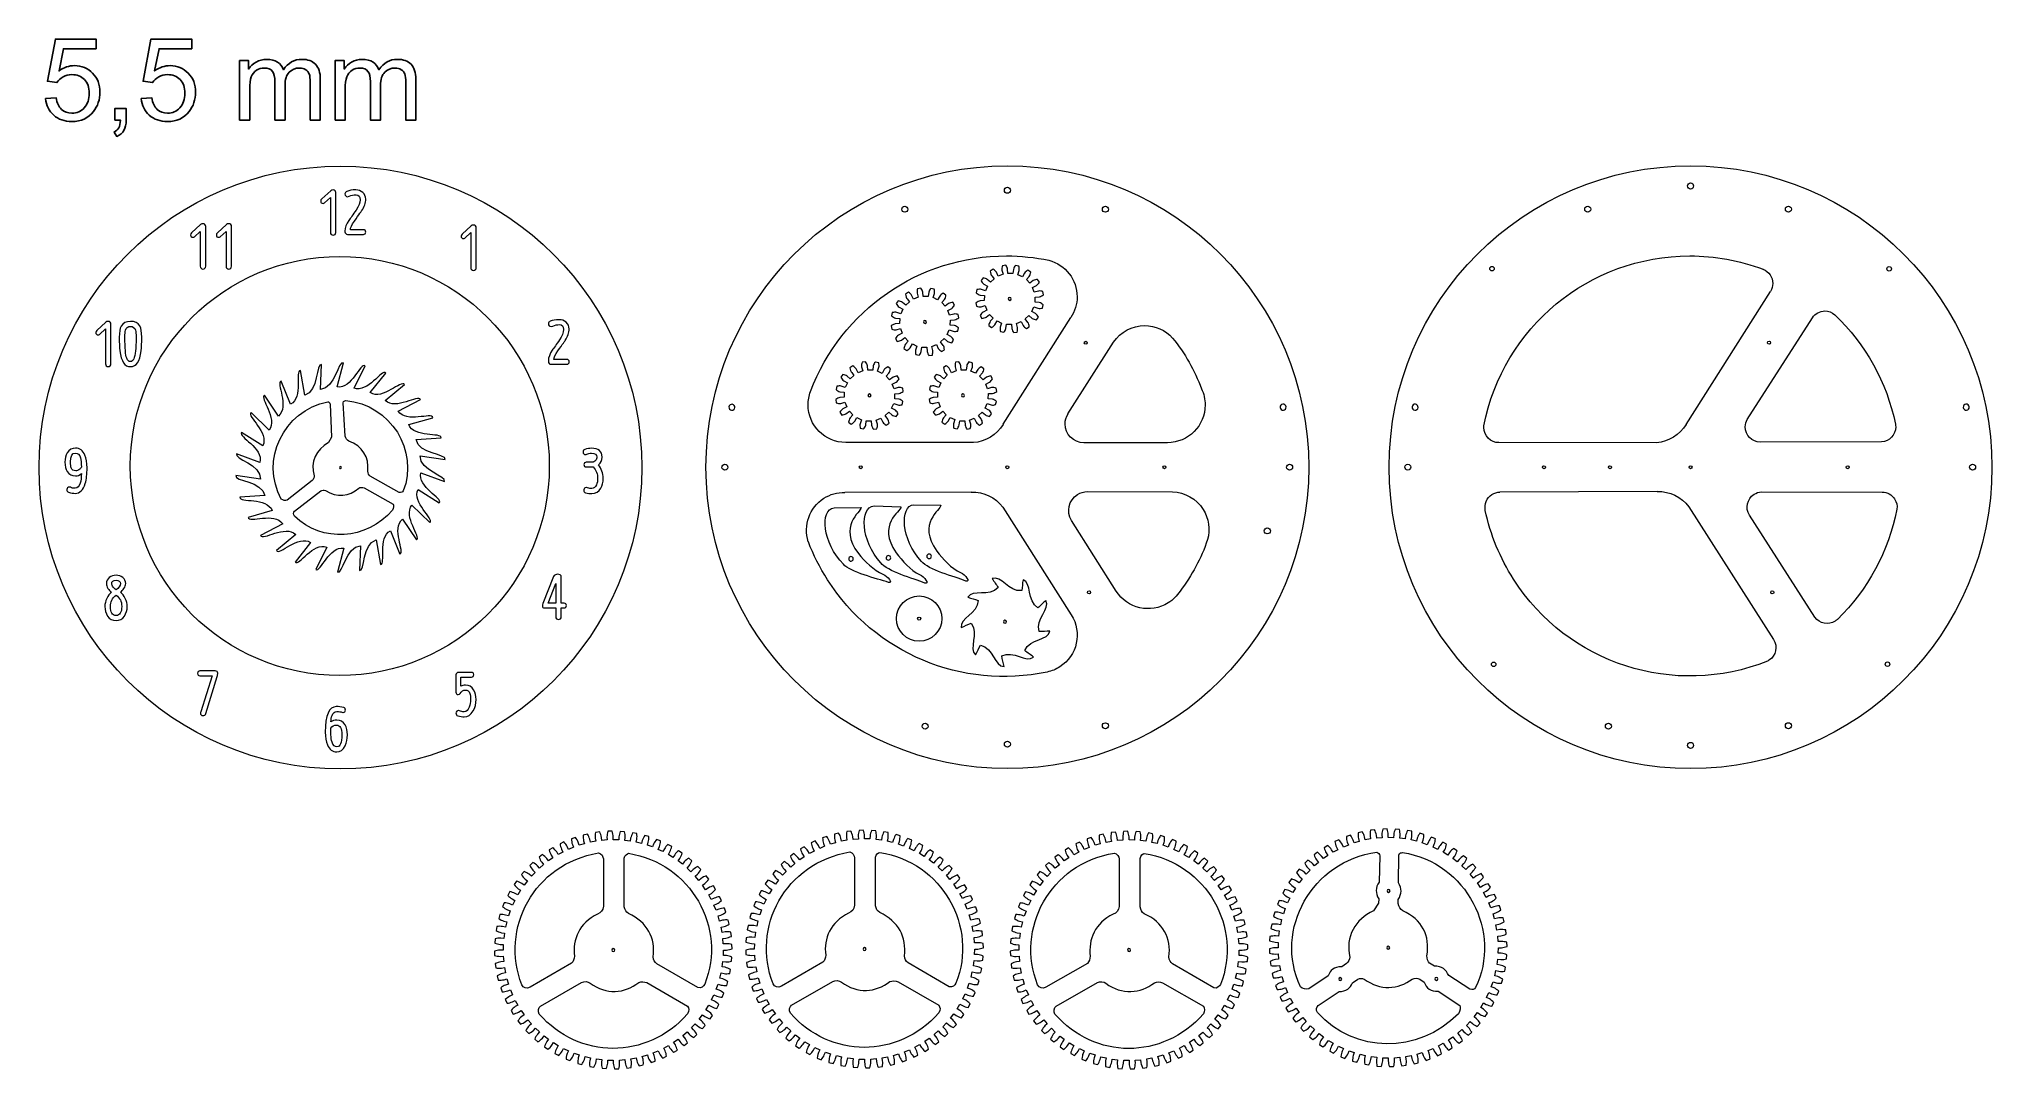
# Model space of a CAD drawing. Header units: millimetres. Extents: x 254 to 1549, y -413 to 269.
import ezdxf

# ---------------------------------------------------------------- set-up
doc = ezdxf.new("R2010")
doc.units = ezdxf.units.MM
doc.header["$MEASUREMENT"] = 0
doc.layers.add('layer 1', color=7, linetype='Continuous')

msp = doc.modelspace()

# ---------------------------------------------------------------- linework, layer by layer
at = {"layer": 'layer 1', "color": 242, "lineweight": 9}
for centre, major_axis in [((454.04, -14.63), (0, 199.7718)), ((1348.8534, -14.4013), (0, 199.7718)), ((453.5999, -13.57), (0, 138.8554)), ((1217.2611, 117.1741), (0, 1.5)), ((1480.5096, 117.1096), (0, 1.5)), ((948.0151, 68.1015), (0, 1)), ((1400.8637, 68.1148), (0, 1)), ((798.877, -14.4046), (0, 1)), ((896.0048, -14.4045), (0, 1)), ((1000.1731, -14.4047), (0, 1)), ((1251.7256, -14.3913), (0, 1)), ((1295.4598, -14.4013), (0, 1)), ((1348.8534, -14.3912), (0, 1)), ((1453.0217, -14.3914), (0, 1)), ((837.5965, -114.761), (0, 15)), ((950.1909, -97.3717), (0, 1)), ((1403.0395, -97.3584), (0, 1)), ((837.5965, -114.7611), (0, 1)), ((1218.3525, -145.0475), (0, 1.5)), ((1479.4188, -144.9836), (0, 1.5))]:
    msp.add_ellipse(centre, major_axis=major_axis, ratio=1, dxfattribs=at)
at = {"layer": 'layer 1', "color": 242, "lineweight": 18}
for centre, major_axis in [((896.0624, -14.3886), (0, 199.7718)), ((896.0624, 169.1938), (0, 2)), ((1348.8534, 171.9928), (0, 2)), ((828.0686, 156.6058), (0, 2)), ((961.0562, 156.6058), (0, 2)), ((1280.734, 156.6374), (0, 2)), ((1413.7216, 156.6374), (0, 2)), ((708.8208, -14.3886), (0, 2)), ((1083.1342, -14.3886), (0, 2)), ((1161.4862, -14.357), (0, 2)), ((1535.7996, -14.357), (0, 2)), ((1068.3523, -56.6021), (0, 2)), ((841.5563, -186.0557), (0, 2)), ((961.0562, -185.7928), (0, 2)), ((1294.4254, -186.0561), (0, 2)), ((1413.7216, -185.7612), (0, 2)), ((896.0624, -197.971), (0, 2)), ((1348.8534, -198.7752), (0, 2))]:
    msp.add_ellipse(centre, major_axis=major_axis, ratio=1, dxfattribs=at)
at = {"layer": 'layer 1', "color": 250}
for points, knots in [([(258.5993, 229.9448), (258.5993, 229.9448), (265.5912, 230.4768), (265.5912, 230.4768), (265.5912, 230.4768), (266.1105, 227.0695), (267.3139, 224.5108), (269.1885, 222.7882), (269.1885, 222.7882), (271.0632, 221.0782), (273.3558, 220.2169), (276.0538, 220.2169), (276.0538, 220.2169), (279.3091, 220.2169), (282.0324, 221.4329), (284.2491, 223.8522), (284.2491, 223.8522), (286.4531, 226.2841), (287.555, 229.5015), (287.555, 233.5041), (287.555, 233.5041), (287.555, 237.3167), (286.5037, 240.3187), (284.3884, 242.5227), (284.3884, 242.5227), (282.2731, 244.7267), (279.4738, 245.8287), (275.9905, 245.8287), (275.9905, 245.8287), (273.8245, 245.8287), (271.8865, 245.3347), (270.1639, 244.3467), (270.1639, 244.3467), (268.4539, 243.3587), (267.1112, 242.0794), (266.1232, 240.5087), (266.1232, 240.5087), (266.1232, 240.5087), (259.8153, 241.4207), (259.8153, 241.4207), (259.8153, 241.4207), (259.8153, 241.4207), (265.0592, 269.3885), (265.0592, 269.3885), (265.0592, 269.3885), (265.0592, 269.3885), (292.039, 269.3885), (292.039, 269.3885), (292.039, 269.3885), (292.039, 269.3885), (292.039, 263.0045), (292.039, 263.0045), (292.039, 263.0045), (292.039, 263.0045), (270.3918, 263.0045), (270.3918, 263.0045), (270.3918, 263.0045), (270.3918, 263.0045), (267.4912, 248.324), (267.4912, 248.324), (267.4912, 248.324), (270.7465, 250.6166), (274.1665, 251.7566), (277.7385, 251.7566), (277.7385, 251.7566), (282.4758, 251.7566), (286.4784, 250.11), (289.7337, 246.8167), (289.7337, 246.8167), (292.989, 243.5233), (294.623, 239.2927), (294.623, 234.1248), (294.623, 234.1248), (294.623, 229.1975), (293.1917, 224.9415), (290.329, 221.3569), (290.329, 221.3569), (286.8457, 216.9489), (282.0831, 214.7449), (276.0538, 214.7449), (276.0538, 214.7449), (271.1138, 214.7449), (267.0859, 216.1382), (263.9572, 218.9122), (263.9572, 218.9122), (260.8286, 221.6862), (259.0426, 225.3595), (258.5993, 229.9448)], [0, 0, 0, 0, 0.043478261, 0.043478261, 0.043478261, 0.043478261, 0.086956522, 0.086956522, 0.086956522, 0.086956522, 0.130434783, 0.130434783, 0.130434783, 0.130434783, 0.173913043, 0.173913043, 0.173913043, 0.173913043, 0.217391304, 0.217391304, 0.217391304, 0.217391304, 0.260869565, 0.260869565, 0.260869565, 0.260869565, 0.304347826, 0.304347826, 0.304347826, 0.304347826, 0.347826087, 0.347826087, 0.347826087, 0.347826087, 0.391304348, 0.391304348, 0.391304348, 0.391304348, 0.434782609, 0.434782609, 0.434782609, 0.434782609, 0.47826087, 0.47826087, 0.47826087, 0.47826087, 0.52173913, 0.52173913, 0.52173913, 0.52173913, 0.565217391, 0.565217391, 0.565217391, 0.565217391, 0.608695652, 0.608695652, 0.608695652, 0.608695652, 0.652173913, 0.652173913, 0.652173913, 0.652173913, 0.695652174, 0.695652174, 0.695652174, 0.695652174, 0.739130435, 0.739130435, 0.739130435, 0.739130435, 0.782608696, 0.782608696, 0.782608696, 0.782608696, 0.826086957, 0.826086957, 0.826086957, 0.826086957, 0.869565217, 0.869565217, 0.869565217, 0.869565217, 0.913043478, 0.913043478, 0.913043478, 0.913043478, 1, 1, 1, 1]), ([(321.9828, 229.9448), (321.9828, 229.9448), (328.9747, 230.4768), (328.9747, 230.4768), (328.9747, 230.4768), (329.494, 227.0695), (330.6974, 224.5108), (332.572, 222.7882), (332.572, 222.7882), (334.4467, 221.0782), (336.7393, 220.2169), (339.4373, 220.2169), (339.4373, 220.2169), (342.6926, 220.2169), (345.4159, 221.4329), (347.6326, 223.8522), (347.6326, 223.8522), (349.8366, 226.2841), (350.9385, 229.5015), (350.9385, 233.5041), (350.9385, 233.5041), (350.9385, 237.3167), (349.8872, 240.3187), (347.7719, 242.5227), (347.7719, 242.5227), (345.6566, 244.7267), (342.8573, 245.8287), (339.374, 245.8287), (339.374, 245.8287), (337.208, 245.8287), (335.27, 245.3347), (333.5474, 244.3467), (333.5474, 244.3467), (331.8374, 243.3587), (330.4947, 242.0794), (329.5067, 240.5087), (329.5067, 240.5087), (329.5067, 240.5087), (323.1988, 241.4207), (323.1988, 241.4207), (323.1988, 241.4207), (323.1988, 241.4207), (328.4427, 269.3885), (328.4427, 269.3885), (328.4427, 269.3885), (328.4427, 269.3885), (355.4225, 269.3885), (355.4225, 269.3885), (355.4225, 269.3885), (355.4225, 269.3885), (355.4225, 263.0045), (355.4225, 263.0045), (355.4225, 263.0045), (355.4225, 263.0045), (333.7753, 263.0045), (333.7753, 263.0045), (333.7753, 263.0045), (333.7753, 263.0045), (330.8747, 248.324), (330.8747, 248.324), (330.8747, 248.324), (334.13, 250.6166), (337.55, 251.7566), (341.122, 251.7566), (341.122, 251.7566), (345.8593, 251.7566), (349.8619, 250.11), (353.1172, 246.8167), (353.1172, 246.8167), (356.3725, 243.5233), (358.0065, 239.2927), (358.0065, 234.1248), (358.0065, 234.1248), (358.0065, 229.1975), (356.5752, 224.9415), (353.7125, 221.3569), (353.7125, 221.3569), (350.2292, 216.9489), (345.4666, 214.7449), (339.4373, 214.7449), (339.4373, 214.7449), (334.4973, 214.7449), (330.4694, 216.1382), (327.3407, 218.9122), (327.3407, 218.9122), (324.2121, 221.6862), (322.4261, 225.3595), (321.9828, 229.9448)], [0, 0, 0, 0, 0.043478261, 0.043478261, 0.043478261, 0.043478261, 0.086956522, 0.086956522, 0.086956522, 0.086956522, 0.130434783, 0.130434783, 0.130434783, 0.130434783, 0.173913043, 0.173913043, 0.173913043, 0.173913043, 0.217391304, 0.217391304, 0.217391304, 0.217391304, 0.260869565, 0.260869565, 0.260869565, 0.260869565, 0.304347826, 0.304347826, 0.304347826, 0.304347826, 0.347826087, 0.347826087, 0.347826087, 0.347826087, 0.391304348, 0.391304348, 0.391304348, 0.391304348, 0.434782609, 0.434782609, 0.434782609, 0.434782609, 0.47826087, 0.47826087, 0.47826087, 0.47826087, 0.52173913, 0.52173913, 0.52173913, 0.52173913, 0.565217391, 0.565217391, 0.565217391, 0.565217391, 0.608695652, 0.608695652, 0.608695652, 0.608695652, 0.652173913, 0.652173913, 0.652173913, 0.652173913, 0.695652174, 0.695652174, 0.695652174, 0.695652174, 0.739130435, 0.739130435, 0.739130435, 0.739130435, 0.782608696, 0.782608696, 0.782608696, 0.782608696, 0.826086957, 0.826086957, 0.826086957, 0.826086957, 0.869565217, 0.869565217, 0.869565217, 0.869565217, 0.913043478, 0.913043478, 0.913043478, 0.913043478, 1, 1, 1, 1]), ([(387.1903, 215.6569), (387.1903, 215.6569), (387.1903, 255.1006), (387.1903, 255.1006), (387.1903, 255.1006), (387.1903, 255.1006), (393.1942, 255.1006), (393.1942, 255.1006), (393.1942, 255.1006), (393.1942, 255.1006), (393.1942, 249.5273), (393.1942, 249.5273), (393.1942, 249.5273), (394.4229, 251.4526), (396.0695, 253.0106), (398.1215, 254.1759), (398.1215, 254.1759), (400.1735, 255.3539), (402.5041, 255.9366), (405.1261, 255.9366), (405.1261, 255.9366), (408.0394, 255.9366), (410.4334, 255.3286), (412.2954, 254.1253), (412.2954, 254.1253), (414.1574, 252.9093), (415.4747, 251.2246), (416.2347, 249.046), (416.2347, 249.046), (419.376, 253.6439), (423.442, 255.9366), (428.4579, 255.9366), (428.4579, 255.9366), (432.3846, 255.9366), (435.4119, 254.8599), (437.5145, 252.6939), (437.5145, 252.6939), (439.6298, 250.528), (440.6938, 247.1967), (440.6938, 242.7), (440.6938, 242.7), (440.6938, 242.7), (440.6938, 215.6569), (440.6938, 215.6569), (440.6938, 215.6569), (440.6938, 215.6569), (434.0059, 215.6569), (434.0059, 215.6569), (434.0059, 215.6569), (434.0059, 215.6569), (434.0059, 240.4834), (434.0059, 240.4834), (434.0059, 240.4834), (434.0059, 243.1433), (433.7779, 245.0687), (433.3472, 246.2467), (433.3472, 246.2467), (432.9166, 247.4246), (432.1312, 248.362), (430.9786, 249.084), (430.9786, 249.084), (429.8386, 249.806), (428.4959, 250.1606), (426.9633, 250.1606), (426.9633, 250.1606), (424.1766, 250.1606), (421.8713, 249.236), (420.0347, 247.3993), (420.0347, 247.3993), (418.198, 245.55), (417.286, 242.5987), (417.286, 238.5454), (417.286, 238.5454), (417.286, 238.5454), (417.286, 215.6569), (417.286, 215.6569), (417.286, 215.6569), (417.286, 215.6569), (410.5981, 215.6569), (410.5981, 215.6569), (410.5981, 215.6569), (410.5981, 215.6569), (410.5981, 241.256), (410.5981, 241.256), (410.5981, 241.256), (410.5981, 244.22), (410.0534, 246.4493), (408.9641, 247.9313), (408.9641, 247.9313), (407.8748, 249.4133), (406.0888, 250.1606), (403.6188, 250.1606), (403.6188, 250.1606), (401.7441, 250.1606), (400.0088, 249.6666), (398.4128, 248.6786), (398.4128, 248.6786), (396.8169, 247.6906), (395.6642, 246.2467), (394.9422, 244.334), (394.9422, 244.334), (394.2329, 242.434), (393.8782, 239.6854), (393.8782, 236.1007), (393.8782, 236.1007), (393.8782, 236.1007), (393.8782, 215.6569), (393.8782, 215.6569), (393.8782, 215.6569), (393.8782, 215.6569), (387.1903, 215.6569), (387.1903, 215.6569)], [0, 0, 0, 0, 0.034482759, 0.034482759, 0.034482759, 0.034482759, 0.068965517, 0.068965517, 0.068965517, 0.068965517, 0.103448276, 0.103448276, 0.103448276, 0.103448276, 0.137931034, 0.137931034, 0.137931034, 0.137931034, 0.172413793, 0.172413793, 0.172413793, 0.172413793, 0.206896552, 0.206896552, 0.206896552, 0.206896552, 0.24137931, 0.24137931, 0.24137931, 0.24137931, 0.275862069, 0.275862069, 0.275862069, 0.275862069, 0.310344828, 0.310344828, 0.310344828, 0.310344828, 0.344827586, 0.344827586, 0.344827586, 0.344827586, 0.379310345, 0.379310345, 0.379310345, 0.379310345, 0.413793103, 0.413793103, 0.413793103, 0.413793103, 0.448275862, 0.448275862, 0.448275862, 0.448275862, 0.482758621, 0.482758621, 0.482758621, 0.482758621, 0.517241379, 0.517241379, 0.517241379, 0.517241379, 0.551724138, 0.551724138, 0.551724138, 0.551724138, 0.586206897, 0.586206897, 0.586206897, 0.586206897, 0.620689655, 0.620689655, 0.620689655, 0.620689655, 0.655172414, 0.655172414, 0.655172414, 0.655172414, 0.689655172, 0.689655172, 0.689655172, 0.689655172, 0.724137931, 0.724137931, 0.724137931, 0.724137931, 0.75862069, 0.75862069, 0.75862069, 0.75862069, 0.793103448, 0.793103448, 0.793103448, 0.793103448, 0.827586207, 0.827586207, 0.827586207, 0.827586207, 0.862068966, 0.862068966, 0.862068966, 0.862068966, 0.896551724, 0.896551724, 0.896551724, 0.896551724, 0.931034483, 0.931034483, 0.931034483, 0.931034483, 1, 1, 1, 1]), ([(450.4978, 215.6569), (450.4978, 215.6569), (450.4978, 255.1006), (450.4978, 255.1006), (450.4978, 255.1006), (450.4978, 255.1006), (456.5017, 255.1006), (456.5017, 255.1006), (456.5017, 255.1006), (456.5017, 255.1006), (456.5017, 249.5273), (456.5017, 249.5273), (456.5017, 249.5273), (457.7304, 251.4526), (459.377, 253.0106), (461.429, 254.1759), (461.429, 254.1759), (463.481, 255.3539), (465.8116, 255.9366), (468.4336, 255.9366), (468.4336, 255.9366), (471.3469, 255.9366), (473.7409, 255.3286), (475.6029, 254.1253), (475.6029, 254.1253), (477.4649, 252.9093), (478.7822, 251.2246), (479.5422, 249.046), (479.5422, 249.046), (482.6835, 253.6439), (486.7495, 255.9366), (491.7654, 255.9366), (491.7654, 255.9366), (495.6921, 255.9366), (498.7194, 254.8599), (500.822, 252.6939), (500.822, 252.6939), (502.9373, 250.528), (504.0013, 247.1967), (504.0013, 242.7), (504.0013, 242.7), (504.0013, 242.7), (504.0013, 215.6569), (504.0013, 215.6569), (504.0013, 215.6569), (504.0013, 215.6569), (497.3134, 215.6569), (497.3134, 215.6569), (497.3134, 215.6569), (497.3134, 215.6569), (497.3134, 240.4834), (497.3134, 240.4834), (497.3134, 240.4834), (497.3134, 243.1433), (497.0854, 245.0687), (496.6547, 246.2467), (496.6547, 246.2467), (496.2241, 247.4246), (495.4387, 248.362), (494.2861, 249.084), (494.2861, 249.084), (493.1461, 249.806), (491.8034, 250.1606), (490.2708, 250.1606), (490.2708, 250.1606), (487.4841, 250.1606), (485.1788, 249.236), (483.3422, 247.3993), (483.3422, 247.3993), (481.5055, 245.55), (480.5935, 242.5987), (480.5935, 238.5454), (480.5935, 238.5454), (480.5935, 238.5454), (480.5935, 215.6569), (480.5935, 215.6569), (480.5935, 215.6569), (480.5935, 215.6569), (473.9056, 215.6569), (473.9056, 215.6569), (473.9056, 215.6569), (473.9056, 215.6569), (473.9056, 241.256), (473.9056, 241.256), (473.9056, 241.256), (473.9056, 244.22), (473.3609, 246.4493), (472.2716, 247.9313), (472.2716, 247.9313), (471.1823, 249.4133), (469.3963, 250.1606), (466.9263, 250.1606), (466.9263, 250.1606), (465.0516, 250.1606), (463.3163, 249.6666), (461.7203, 248.6786), (461.7203, 248.6786), (460.1244, 247.6906), (458.9717, 246.2467), (458.2497, 244.334), (458.2497, 244.334), (457.5404, 242.434), (457.1857, 239.6854), (457.1857, 236.1007), (457.1857, 236.1007), (457.1857, 236.1007), (457.1857, 215.6569), (457.1857, 215.6569), (457.1857, 215.6569), (457.1857, 215.6569), (450.4978, 215.6569), (450.4978, 215.6569)], [0, 0, 0, 0, 0.034482759, 0.034482759, 0.034482759, 0.034482759, 0.068965517, 0.068965517, 0.068965517, 0.068965517, 0.103448276, 0.103448276, 0.103448276, 0.103448276, 0.137931034, 0.137931034, 0.137931034, 0.137931034, 0.172413793, 0.172413793, 0.172413793, 0.172413793, 0.206896552, 0.206896552, 0.206896552, 0.206896552, 0.24137931, 0.24137931, 0.24137931, 0.24137931, 0.275862069, 0.275862069, 0.275862069, 0.275862069, 0.310344828, 0.310344828, 0.310344828, 0.310344828, 0.344827586, 0.344827586, 0.344827586, 0.344827586, 0.379310345, 0.379310345, 0.379310345, 0.379310345, 0.413793103, 0.413793103, 0.413793103, 0.413793103, 0.448275862, 0.448275862, 0.448275862, 0.448275862, 0.482758621, 0.482758621, 0.482758621, 0.482758621, 0.517241379, 0.517241379, 0.517241379, 0.517241379, 0.551724138, 0.551724138, 0.551724138, 0.551724138, 0.586206897, 0.586206897, 0.586206897, 0.586206897, 0.620689655, 0.620689655, 0.620689655, 0.620689655, 0.655172414, 0.655172414, 0.655172414, 0.655172414, 0.689655172, 0.689655172, 0.689655172, 0.689655172, 0.724137931, 0.724137931, 0.724137931, 0.724137931, 0.75862069, 0.75862069, 0.75862069, 0.75862069, 0.793103448, 0.793103448, 0.793103448, 0.793103448, 0.827586207, 0.827586207, 0.827586207, 0.827586207, 0.862068966, 0.862068966, 0.862068966, 0.862068966, 0.896551724, 0.896551724, 0.896551724, 0.896551724, 0.931034483, 0.931034483, 0.931034483, 0.931034483, 1, 1, 1, 1]), ([(304.4395, 215.6569), (304.4395, 215.6569), (304.4395, 223.2568), (304.4395, 223.2568), (304.4395, 223.2568), (304.4395, 223.2568), (312.0395, 223.2568), (312.0395, 223.2568), (312.0395, 223.2568), (312.0395, 223.2568), (312.0395, 215.6569), (312.0395, 215.6569), (312.0395, 215.6569), (312.0395, 212.8576), (311.5455, 210.5903), (310.5448, 208.8676), (310.5448, 208.8676), (309.5568, 207.145), (307.9735, 205.8023), (305.8075, 204.865), (305.8075, 204.865), (305.8075, 204.865), (303.9836, 207.753), (303.9836, 207.753), (303.9836, 207.753), (305.4022, 208.3736), (306.4409, 209.2856), (307.0995, 210.4763), (307.0995, 210.4763), (307.7709, 211.6796), (308.1509, 213.4023), (308.2269, 215.6569), (308.2269, 215.6569), (308.2269, 215.6569), (304.4395, 215.6569), (304.4395, 215.6569)], [0, 0, 0, 0, 0.1, 0.1, 0.1, 0.1, 0.2, 0.2, 0.2, 0.2, 0.3, 0.3, 0.3, 0.3, 0.4, 0.4, 0.4, 0.4, 0.5, 0.5, 0.5, 0.5, 0.6, 0.6, 0.6, 0.6, 0.7, 0.7, 0.7, 0.7, 0.8, 0.8, 0.8, 0.8, 1, 1, 1, 1])]:
    msp.add_open_spline(points, degree=3, knots=knots, dxfattribs=at)
at = {"layer": 'layer 1', "color": 242, "lineweight": 9}
for points, knots in [([(447.3382, 164.3731), (447.3382, 164.3731), (443.4365, 160.7748), (443.4365, 160.7748), (443.4365, 160.7748), (443.2107, 160.5702), (442.8862, 160.4714), (442.4699, 160.4714), (442.4699, 160.4714), (441.4539, 160.4714), (440.9459, 160.9653), (440.9459, 161.953), (440.9459, 161.953), (440.9459, 162.5739), (441.1576, 163.0678), (441.5809, 163.4347), (441.5809, 163.4347), (441.5809, 163.4347), (447.5922, 168.8957), (447.5922, 168.8957), (447.5922, 168.8957), (447.9873, 169.2344), (448.5518, 169.4037), (449.2856, 169.4037), (449.2856, 169.4037), (449.7653, 169.4037), (450.1675, 169.2203), (450.4921, 168.8534), (450.4921, 168.8534), (450.8166, 168.4865), (450.9789, 168.0632), (450.9789, 167.5834), (450.9789, 167.5834), (450.9789, 167.5834), (450.9789, 141.2097), (450.9789, 141.2097), (450.9789, 141.2097), (450.9789, 140.7017), (450.8025, 140.2713), (450.4497, 139.9186), (450.4497, 139.9186), (450.0969, 139.5658), (449.6666, 139.3894), (449.1586, 139.3894), (449.1586, 139.3894), (448.6506, 139.3894), (448.2202, 139.5658), (447.8674, 139.9186), (447.8674, 139.9186), (447.5146, 140.2713), (447.3382, 140.7017), (447.3382, 141.2097), (447.3382, 141.2097), (447.3382, 141.2097), (447.3382, 164.3731), (447.3382, 164.3731)], [0, 0, 0, 0, 0.066666667, 0.066666667, 0.066666667, 0.066666667, 0.133333333, 0.133333333, 0.133333333, 0.133333333, 0.2, 0.2, 0.2, 0.2, 0.266666667, 0.266666667, 0.266666667, 0.266666667, 0.333333333, 0.333333333, 0.333333333, 0.333333333, 0.4, 0.4, 0.4, 0.4, 0.466666667, 0.466666667, 0.466666667, 0.466666667, 0.533333333, 0.533333333, 0.533333333, 0.533333333, 0.6, 0.6, 0.6, 0.6, 0.666666667, 0.666666667, 0.666666667, 0.666666667, 0.733333333, 0.733333333, 0.733333333, 0.733333333, 0.8, 0.8, 0.8, 0.8, 0.866666667, 0.866666667, 0.866666667, 0.866666667, 1, 1, 1, 1]), ([(460.6309, 143.0301), (460.6309, 143.0301), (469.2669, 143.0301), (469.2669, 143.0301), (469.2669, 143.0301), (470.2829, 143.0301), (470.7909, 142.515), (470.7909, 141.4849), (470.7909, 141.4849), (470.7909, 141.0545), (470.6428, 140.6806), (470.3464, 140.3701), (470.3464, 140.3701), (470.0501, 140.0526), (469.6903, 139.8974), (469.2669, 139.8974), (469.2669, 139.8974), (469.2669, 139.8974), (458.7683, 139.8974), (458.7683, 139.8974), (458.7683, 139.8974), (458.2603, 139.8974), (457.844, 140.0667), (457.5194, 140.4054), (457.5194, 140.4054), (457.1949, 140.7441), (457.0326, 141.1533), (457.0326, 141.6331), (457.0326, 141.6331), (457.0326, 141.6331), (457.0326, 142.0917), (457.0326, 142.0917), (457.0326, 142.0917), (457.0326, 144.3212), (457.8863, 146.6848), (459.5938, 149.1966), (459.5938, 149.1966), (460.6874, 150.6924), (462.289, 152.9713), (464.3986, 156.0264), (464.3986, 156.0264), (466.1484, 158.5664), (467.0233, 160.8665), (467.0233, 162.9267), (467.0233, 162.9267), (467.0233, 165.0716), (466.1484, 166.144), (464.3986, 166.144), (464.3986, 166.144), (462.8181, 166.144), (461.3083, 165.8336), (459.8689, 165.2127), (459.8689, 165.2127), (459.8689, 165.2127), (458.7683, 164.9164), (458.7683, 164.9164), (458.7683, 164.9164), (458.2603, 164.9164), (457.844, 165.0857), (457.5194, 165.4244), (457.5194, 165.4244), (457.1949, 165.763), (457.0326, 166.1864), (457.0326, 166.6944), (457.0326, 166.6944), (457.0326, 167.4564), (457.4418, 168.0208), (458.2603, 168.3877), (458.2603, 168.3877), (459.8407, 169.065), (461.8163, 169.4037), (464.1869, 169.4037), (464.1869, 169.4037), (465.9649, 169.4037), (467.503, 168.8393), (468.8013, 167.7104), (468.8013, 167.7104), (470.1277, 166.4968), (470.7909, 165.0152), (470.7909, 163.2654), (470.7909, 163.2654), (470.7909, 160.8383), (469.916, 158.2983), (468.1663, 155.6454), (468.1663, 155.6454), (468.1663, 155.6172), (466.5294, 153.2888), (463.2556, 148.6604), (463.2556, 148.6604), (461.5058, 146.198), (460.6309, 144.3212), (460.6309, 143.0301)], [0, 0, 0, 0, 0.041666667, 0.041666667, 0.041666667, 0.041666667, 0.083333333, 0.083333333, 0.083333333, 0.083333333, 0.125, 0.125, 0.125, 0.125, 0.166666667, 0.166666667, 0.166666667, 0.166666667, 0.208333333, 0.208333333, 0.208333333, 0.208333333, 0.25, 0.25, 0.25, 0.25, 0.291666667, 0.291666667, 0.291666667, 0.291666667, 0.333333333, 0.333333333, 0.333333333, 0.333333333, 0.375, 0.375, 0.375, 0.375, 0.416666667, 0.416666667, 0.416666667, 0.416666667, 0.458333333, 0.458333333, 0.458333333, 0.458333333, 0.5, 0.5, 0.5, 0.5, 0.541666667, 0.541666667, 0.541666667, 0.541666667, 0.583333333, 0.583333333, 0.583333333, 0.583333333, 0.625, 0.625, 0.625, 0.625, 0.666666667, 0.666666667, 0.666666667, 0.666666667, 0.708333333, 0.708333333, 0.708333333, 0.708333333, 0.75, 0.75, 0.75, 0.75, 0.791666667, 0.791666667, 0.791666667, 0.791666667, 0.833333333, 0.833333333, 0.833333333, 0.833333333, 0.875, 0.875, 0.875, 0.875, 0.916666667, 0.916666667, 0.916666667, 0.916666667, 1, 1, 1, 1]), ([(361.0941, 141.928), (361.0941, 141.928), (357.1924, 138.3297), (357.1924, 138.3297), (357.1924, 138.3297), (356.9666, 138.1251), (356.6421, 138.0263), (356.2258, 138.0263), (356.2258, 138.0263), (355.2098, 138.0263), (354.7018, 138.5202), (354.7018, 139.5079), (354.7018, 139.5079), (354.7018, 140.1288), (354.9135, 140.6227), (355.3368, 140.9896), (355.3368, 140.9896), (355.3368, 140.9896), (361.3481, 146.4506), (361.3481, 146.4506), (361.3481, 146.4506), (361.7432, 146.7893), (362.3077, 146.9586), (363.0415, 146.9586), (363.0415, 146.9586), (363.5212, 146.9586), (363.9234, 146.7752), (364.248, 146.4083), (364.248, 146.4083), (364.5725, 146.0414), (364.7348, 145.6181), (364.7348, 145.1383), (364.7348, 145.1383), (364.7348, 145.1383), (364.7348, 118.7646), (364.7348, 118.7646), (364.7348, 118.7646), (364.7348, 118.2566), (364.5584, 117.8262), (364.2056, 117.4735), (364.2056, 117.4735), (363.8528, 117.1207), (363.4225, 116.9443), (362.9145, 116.9443), (362.9145, 116.9443), (362.4065, 116.9443), (361.9761, 117.1207), (361.6233, 117.4735), (361.6233, 117.4735), (361.2705, 117.8262), (361.0941, 118.2566), (361.0941, 118.7646), (361.0941, 118.7646), (361.0941, 118.7646), (361.0941, 141.928), (361.0941, 141.928)], [0, 0, 0, 0, 0.066666667, 0.066666667, 0.066666667, 0.066666667, 0.133333333, 0.133333333, 0.133333333, 0.133333333, 0.2, 0.2, 0.2, 0.2, 0.266666667, 0.266666667, 0.266666667, 0.266666667, 0.333333333, 0.333333333, 0.333333333, 0.333333333, 0.4, 0.4, 0.4, 0.4, 0.466666667, 0.466666667, 0.466666667, 0.466666667, 0.533333333, 0.533333333, 0.533333333, 0.533333333, 0.6, 0.6, 0.6, 0.6, 0.666666667, 0.666666667, 0.666666667, 0.666666667, 0.733333333, 0.733333333, 0.733333333, 0.733333333, 0.8, 0.8, 0.8, 0.8, 0.866666667, 0.866666667, 0.866666667, 0.866666667, 1, 1, 1, 1]), ([(378.1968, 141.928), (378.1968, 141.928), (374.2951, 138.3297), (374.2951, 138.3297), (374.2951, 138.3297), (374.0693, 138.1251), (373.7448, 138.0263), (373.3285, 138.0263), (373.3285, 138.0263), (372.3125, 138.0263), (371.8045, 138.5202), (371.8045, 139.5079), (371.8045, 139.5079), (371.8045, 140.1288), (372.0162, 140.6227), (372.4395, 140.9896), (372.4395, 140.9896), (372.4395, 140.9896), (378.4508, 146.4506), (378.4508, 146.4506), (378.4508, 146.4506), (378.8459, 146.7893), (379.4104, 146.9586), (380.1442, 146.9586), (380.1442, 146.9586), (380.6239, 146.9586), (381.0261, 146.7752), (381.3507, 146.4083), (381.3507, 146.4083), (381.6752, 146.0414), (381.8375, 145.6181), (381.8375, 145.1383), (381.8375, 145.1383), (381.8375, 145.1383), (381.8375, 118.7646), (381.8375, 118.7646), (381.8375, 118.7646), (381.8375, 118.2566), (381.6611, 117.8262), (381.3083, 117.4735), (381.3083, 117.4735), (380.9555, 117.1207), (380.5252, 116.9443), (380.0172, 116.9443), (380.0172, 116.9443), (379.5092, 116.9443), (379.0788, 117.1207), (378.726, 117.4735), (378.726, 117.4735), (378.3732, 117.8262), (378.1968, 118.2566), (378.1968, 118.7646), (378.1968, 118.7646), (378.1968, 118.7646), (378.1968, 141.928), (378.1968, 141.928)], [0, 0, 0, 0, 0.066666667, 0.066666667, 0.066666667, 0.066666667, 0.133333333, 0.133333333, 0.133333333, 0.133333333, 0.2, 0.2, 0.2, 0.2, 0.266666667, 0.266666667, 0.266666667, 0.266666667, 0.333333333, 0.333333333, 0.333333333, 0.333333333, 0.4, 0.4, 0.4, 0.4, 0.466666667, 0.466666667, 0.466666667, 0.466666667, 0.533333333, 0.533333333, 0.533333333, 0.533333333, 0.6, 0.6, 0.6, 0.6, 0.666666667, 0.666666667, 0.666666667, 0.666666667, 0.733333333, 0.733333333, 0.733333333, 0.733333333, 0.8, 0.8, 0.8, 0.8, 0.866666667, 0.866666667, 0.866666667, 0.866666667, 1, 1, 1, 1]), ([(540.4157, 141.0604), (540.4157, 141.0604), (536.514, 137.4621), (536.514, 137.4621), (536.514, 137.4621), (536.2882, 137.2575), (535.9637, 137.1587), (535.5474, 137.1587), (535.5474, 137.1587), (534.5314, 137.1587), (534.0234, 137.6526), (534.0234, 138.6403), (534.0234, 138.6403), (534.0234, 139.2612), (534.2351, 139.7551), (534.6584, 140.122), (534.6584, 140.122), (534.6584, 140.122), (540.6697, 145.583), (540.6697, 145.583), (540.6697, 145.583), (541.0648, 145.9217), (541.6293, 146.091), (542.3631, 146.091), (542.3631, 146.091), (542.8428, 146.091), (543.245, 145.9076), (543.5696, 145.5407), (543.5696, 145.5407), (543.8941, 145.1738), (544.0564, 144.7505), (544.0564, 144.2707), (544.0564, 144.2707), (544.0564, 144.2707), (544.0564, 117.897), (544.0564, 117.897), (544.0564, 117.897), (544.0564, 117.389), (543.88, 116.9586), (543.5272, 116.6059), (543.5272, 116.6059), (543.1744, 116.2531), (542.7441, 116.0767), (542.2361, 116.0767), (542.2361, 116.0767), (541.7281, 116.0767), (541.2977, 116.2531), (540.9449, 116.6059), (540.9449, 116.6059), (540.5921, 116.9586), (540.4157, 117.389), (540.4157, 117.897), (540.4157, 117.897), (540.4157, 117.897), (540.4157, 141.0604), (540.4157, 141.0604)], [0, 0, 0, 0, 0.066666667, 0.066666667, 0.066666667, 0.066666667, 0.133333333, 0.133333333, 0.133333333, 0.133333333, 0.2, 0.2, 0.2, 0.2, 0.266666667, 0.266666667, 0.266666667, 0.266666667, 0.333333333, 0.333333333, 0.333333333, 0.333333333, 0.4, 0.4, 0.4, 0.4, 0.466666667, 0.466666667, 0.466666667, 0.466666667, 0.533333333, 0.533333333, 0.533333333, 0.533333333, 0.6, 0.6, 0.6, 0.6, 0.666666667, 0.666666667, 0.666666667, 0.666666667, 0.733333333, 0.733333333, 0.733333333, 0.733333333, 0.8, 0.8, 0.8, 0.8, 0.866666667, 0.866666667, 0.866666667, 0.866666667, 1, 1, 1, 1]), ([(896.4143, 114.042), (896.4143, 114.042), (899.7374, 113.9507), (899.7374, 113.9507), (899.7374, 113.9507), (899.7374, 113.9507), (900.0924, 116.7527), (900.0924, 116.7527), (900.0924, 116.7527), (900.2986, 117.6309), (900.8134, 118.5785), (901.5072, 119.3771), (901.5072, 119.3771), (901.5072, 119.3771), (903.7079, 118.8761), (903.7079, 118.8761), (903.7079, 118.8761), (903.9798, 117.8267), (904.0188, 116.8252), (903.8473, 115.8979), (903.8473, 115.8979), (903.8473, 115.8979), (902.9545, 113.2184), (902.9545, 113.2184), (902.9545, 113.2184), (902.9545, 113.2184), (905.9897, 111.8623), (905.9897, 111.8623), (905.9897, 111.8623), (905.9897, 111.8623), (907.3899, 114.3151), (907.3899, 114.3151), (907.3899, 114.3151), (907.9913, 115.1248), (908.7719, 115.7414), (909.7013, 116.1983), (909.7013, 116.1983), (909.7013, 116.1983), (911.5428, 114.8934), (911.5428, 114.8934), (911.5428, 114.8934), (911.4127, 113.8246), (911.0632, 112.8977), (910.5318, 112.0885), (910.5318, 112.0885), (910.5318, 112.0885), (908.6815, 109.9546), (908.6815, 109.9546), (908.6815, 109.9546), (908.6815, 109.9546), (910.9668, 107.5402), (910.9668, 107.5402), (910.9668, 107.5402), (910.9668, 107.5402), (913.1991, 109.2705), (913.1991, 109.2705), (913.1991, 109.2705), (914.1364, 109.7654), (915.0875, 110.064), (916.0553, 110.1258), (916.0553, 110.1258), (916.0553, 110.1258), (917.2571, 108.2155), (917.2571, 108.2155), (917.2571, 108.2155), (916.7293, 107.3718), (916.0899, 106.6483), (915.3282, 106.0568), (915.3282, 106.0568), (915.3282, 106.0568), (912.7237, 104.7476), (912.7237, 104.7476), (912.7237, 104.7476), (912.7237, 104.7476), (913.911, 101.6425), (913.911, 101.6425), (913.911, 101.6425), (913.911, 101.6425), (916.6356, 102.3868), (916.6356, 102.3868), (916.6356, 102.3868), (917.7017, 102.4807), (918.6953, 102.3924), (919.6017, 102.084), (919.6017, 102.084), (919.6017, 102.084), (919.981, 99.8592), (919.981, 99.8592), (919.981, 99.8592), (919.1846, 99.2375), (918.273, 98.8381), (917.2828, 98.5907), (917.2828, 98.5907), (917.2828, 98.5907), (914.4656, 98.3901), (914.4656, 98.3901), (914.4656, 98.3901), (914.4656, 98.3901), (914.3742, 95.067), (914.3742, 95.067), (914.3742, 95.067), (914.3742, 95.067), (917.1762, 94.712), (917.1762, 94.712), (917.1762, 94.712), (918.2063, 94.4549), (919.0466, 93.9357), (919.8006, 93.2972), (919.8006, 93.2972), (919.8006, 93.2972), (919.2996, 91.0966), (919.2996, 91.0966), (919.2996, 91.0966), (918.3397, 90.9189), (917.3982, 90.7208), (916.3214, 90.9572), (916.3214, 90.9572), (916.3214, 90.9572), (913.6419, 91.85), (913.6419, 91.85), (913.6419, 91.85), (913.6419, 91.85), (912.2858, 88.8148), (912.2858, 88.8148), (912.2858, 88.8148), (912.2858, 88.8148), (914.7386, 87.4145), (914.7386, 87.4145), (914.7386, 87.4145), (915.6614, 86.786), (916.1358, 85.9041), (916.6218, 85.1031), (916.6218, 85.1031), (916.6218, 85.1031), (915.3169, 83.2617), (915.3169, 83.2617), (915.3169, 83.2617), (914.284, 83.4183), (913.2624, 83.7199), (912.512, 84.2726), (912.512, 84.2726), (912.512, 84.2726), (910.3781, 86.1229), (910.3781, 86.1229), (910.3781, 86.1229), (910.3781, 86.1229), (907.9637, 83.8377), (907.9637, 83.8377), (907.9637, 83.8377), (907.9637, 83.8377), (909.694, 81.6054), (909.694, 81.6054), (909.694, 81.6054), (910.1658, 80.8187), (910.4396, 79.8567), (910.5493, 78.7492), (910.5493, 78.7492), (910.5493, 78.7492), (908.639, 77.5474), (908.639, 77.5474), (908.639, 77.5474), (907.815, 78.026), (907.0744, 78.683), (906.4345, 79.5547), (906.4345, 79.5547), (906.4345, 79.5547), (905.1711, 82.0808), (905.1711, 82.0808), (905.1711, 82.0808), (905.1711, 82.0808), (902.066, 80.8934), (902.066, 80.8934), (902.066, 80.8934), (902.066, 80.8934), (902.8103, 78.1689), (902.8103, 78.1689), (902.8103, 78.1689), (902.928, 77.1891), (902.8137, 76.2), (902.5075, 75.2028), (902.5075, 75.2028), (902.5075, 75.2028), (900.2827, 74.8235), (900.2827, 74.8235), (900.2827, 74.8235), (899.7203, 75.5617), (899.2565, 76.4304), (899.0095, 77.586), (899.0095, 77.586), (899.0095, 77.586), (898.8136, 80.3389), (898.8136, 80.3389), (898.8136, 80.3389), (898.8136, 80.3389), (895.4905, 80.4303), (895.4905, 80.4303), (895.4905, 80.4303), (895.4905, 80.4303), (895.1355, 77.6283), (895.1355, 77.6283), (895.1355, 77.6283), (894.8537, 76.6096), (894.3399, 75.7668), (893.7207, 75.0039), (893.7207, 75.0039), (893.7207, 75.0039), (891.52, 75.5048), (891.52, 75.5048), (891.52, 75.5048), (891.2933, 76.4845), (891.1953, 77.4734), (891.3806, 78.483), (891.3806, 78.483), (891.3806, 78.483), (892.2735, 81.1626), (892.2735, 81.1626), (892.2735, 81.1626), (892.2735, 81.1626), (889.2382, 82.5187), (889.2382, 82.5187), (889.2382, 82.5187), (889.2382, 82.5187), (887.838, 80.0659), (887.838, 80.0659), (887.838, 80.0659), (887.4772, 79.5189), (886.6586, 78.8816), (885.5266, 78.1826), (885.5266, 78.1826), (885.5266, 78.1826), (883.6852, 79.4876), (883.6852, 79.4876), (883.6852, 79.4876), (883.8362, 80.4824), (884.1613, 81.4213), (884.6961, 82.2924), (884.6961, 82.2924), (884.6961, 82.2924), (886.5464, 84.4263), (886.5464, 84.4263), (886.5464, 84.4263), (886.5464, 84.4263), (884.2611, 86.8407), (884.2611, 86.8407), (884.2611, 86.8407), (884.2611, 86.8407), (882.0288, 85.1105), (882.0288, 85.1105), (882.0288, 85.1105), (881.3352, 84.6894), (880.3465, 84.3867), (879.1727, 84.2551), (879.1727, 84.2551), (879.1727, 84.2551), (877.9708, 86.1654), (877.9708, 86.1654), (877.9708, 86.1654), (878.6093, 87.17), (879.2766, 87.9222), (879.9782, 88.3699), (879.9782, 88.3699), (879.9782, 88.3699), (882.5042, 89.6333), (882.5042, 89.6333), (882.5042, 89.6333), (882.5042, 89.6333), (881.3169, 92.7385), (881.3169, 92.7385), (881.3169, 92.7385), (881.3169, 92.7385), (878.5923, 91.9942), (878.5923, 91.9942), (878.5923, 91.9942), (877.6307, 91.8408), (876.6045, 91.9688), (875.6263, 92.297), (875.6263, 92.297), (875.6263, 92.297), (875.2469, 94.5217), (875.2469, 94.5217), (875.2469, 94.5217), (876.2125, 95.2187), (877.1679, 95.6581), (877.9451, 95.7903), (877.9451, 95.7903), (877.9451, 95.7903), (880.7624, 95.9908), (880.7624, 95.9908), (880.7624, 95.9908), (880.7624, 95.9908), (880.8537, 99.314), (880.8537, 99.314), (880.8537, 99.314), (880.8537, 99.314), (878.0517, 99.669), (878.0517, 99.669), (878.0517, 99.669), (877.0695, 99.9319), (876.1758, 100.4474), (875.4273, 101.0837), (875.4273, 101.0837), (875.4273, 101.0837), (875.9283, 103.2844), (875.9283, 103.2844), (875.9283, 103.2844), (877.0382, 103.5571), (878.031, 103.6037), (878.9065, 103.4238), (878.9065, 103.4238), (878.9065, 103.4238), (881.586, 102.5309), (881.586, 102.5309), (881.586, 102.5309), (881.586, 102.5309), (882.9421, 105.5662), (882.9421, 105.5662), (882.9421, 105.5662), (882.9421, 105.5662), (880.4893, 106.9664), (880.4893, 106.9664), (880.4893, 106.9664), (879.7445, 107.5667), (879.1168, 108.3373), (878.6061, 109.2778), (878.6061, 109.2778), (878.6061, 109.2778), (879.911, 111.1192), (879.911, 111.1192), (879.911, 111.1192), (881.0372, 110.9633), (881.9784, 110.6321), (882.7159, 110.1083), (882.7159, 110.1083), (882.7159, 110.1083), (884.8498, 108.258), (884.8498, 108.258), (884.8498, 108.258), (884.8498, 108.258), (887.2642, 110.5433), (887.2642, 110.5433), (887.2642, 110.5433), (887.2642, 110.5433), (885.818, 112.409), (885.818, 112.409), (885.818, 112.409), (885.2402, 112.9817), (884.8724, 114.086), (884.6786, 115.6317), (884.6786, 115.6317), (884.6786, 115.6317), (886.5889, 116.8336), (886.5889, 116.8336), (886.5889, 116.8336), (887.563, 116.1778), (888.432, 115.5161), (888.7934, 114.8262), (888.7934, 114.8262), (888.7934, 114.8262), (890.0568, 112.3002), (890.0568, 112.3002), (890.0568, 112.3002), (890.0568, 112.3002), (893.1619, 113.4875), (893.1619, 113.4875), (893.1619, 113.4875), (893.1619, 113.4875), (892.4177, 116.2121), (892.4177, 116.2121), (892.4177, 116.2121), (892.263, 117.1126), (892.433, 118.125), (892.7204, 119.1781), (892.7204, 119.1781), (892.7204, 119.1781), (894.9453, 119.5574), (894.9453, 119.5574), (894.9453, 119.5574), (895.584, 118.6475), (896.0868, 117.7442), (896.2137, 116.8593), (896.2137, 116.8593), (896.2137, 116.8593), (896.4143, 114.042), (896.4143, 114.042)], [0, 0, 0, 0, 0.010309278, 0.010309278, 0.010309278, 0.010309278, 0.020618557, 0.020618557, 0.020618557, 0.020618557, 0.030927835, 0.030927835, 0.030927835, 0.030927835, 0.041237113, 0.041237113, 0.041237113, 0.041237113, 0.051546392, 0.051546392, 0.051546392, 0.051546392, 0.06185567, 0.06185567, 0.06185567, 0.06185567, 0.072164948, 0.072164948, 0.072164948, 0.072164948, 0.082474227, 0.082474227, 0.082474227, 0.082474227, 0.092783505, 0.092783505, 0.092783505, 0.092783505, 0.103092784, 0.103092784, 0.103092784, 0.103092784, 0.113402062, 0.113402062, 0.113402062, 0.113402062, 0.12371134, 0.12371134, 0.12371134, 0.12371134, 0.134020619, 0.134020619, 0.134020619, 0.134020619, 0.144329897, 0.144329897, 0.144329897, 0.144329897, 0.154639175, 0.154639175, 0.154639175, 0.154639175, 0.164948454, 0.164948454, 0.164948454, 0.164948454, 0.175257732, 0.175257732, 0.175257732, 0.175257732, 0.18556701, 0.18556701, 0.18556701, 0.18556701, 0.195876289, 0.195876289, 0.195876289, 0.195876289, 0.206185567, 0.206185567, 0.206185567, 0.206185567, 0.216494845, 0.216494845, 0.216494845, 0.216494845, 0.226804124, 0.226804124, 0.226804124, 0.226804124, 0.237113402, 0.237113402, 0.237113402, 0.237113402, 0.24742268, 0.24742268, 0.24742268, 0.24742268, 0.257731959, 0.257731959, 0.257731959, 0.257731959, 0.268041237, 0.268041237, 0.268041237, 0.268041237, 0.278350515, 0.278350515, 0.278350515, 0.278350515, 0.288659794, 0.288659794, 0.288659794, 0.288659794, 0.298969072, 0.298969072, 0.298969072, 0.298969072, 0.309278351, 0.309278351, 0.309278351, 0.309278351, 0.319587629, 0.319587629, 0.319587629, 0.319587629, 0.329896907, 0.329896907, 0.329896907, 0.329896907, 0.340206186, 0.340206186, 0.340206186, 0.340206186, 0.350515464, 0.350515464, 0.350515464, 0.350515464, 0.360824742, 0.360824742, 0.360824742, 0.360824742, 0.371134021, 0.371134021, 0.371134021, 0.371134021, 0.381443299, 0.381443299, 0.381443299, 0.381443299, 0.391752577, 0.391752577, 0.391752577, 0.391752577, 0.402061856, 0.402061856, 0.402061856, 0.402061856, 0.412371134, 0.412371134, 0.412371134, 0.412371134, 0.422680412, 0.422680412, 0.422680412, 0.422680412, 0.432989691, 0.432989691, 0.432989691, 0.432989691, 0.443298969, 0.443298969, 0.443298969, 0.443298969, 0.453608247, 0.453608247, 0.453608247, 0.453608247, 0.463917526, 0.463917526, 0.463917526, 0.463917526, 0.474226804, 0.474226804, 0.474226804, 0.474226804, 0.484536082, 0.484536082, 0.484536082, 0.484536082, 0.494845361, 0.494845361, 0.494845361, 0.494845361, 0.505154639, 0.505154639, 0.505154639, 0.505154639, 0.515463918, 0.515463918, 0.515463918, 0.515463918, 0.525773196, 0.525773196, 0.525773196, 0.525773196, 0.536082474, 0.536082474, 0.536082474, 0.536082474, 0.546391753, 0.546391753, 0.546391753, 0.546391753, 0.556701031, 0.556701031, 0.556701031, 0.556701031, 0.567010309, 0.567010309, 0.567010309, 0.567010309, 0.577319588, 0.577319588, 0.577319588, 0.577319588, 0.587628866, 0.587628866, 0.587628866, 0.587628866, 0.597938144, 0.597938144, 0.597938144, 0.597938144, 0.608247423, 0.608247423, 0.608247423, 0.608247423, 0.618556701, 0.618556701, 0.618556701, 0.618556701, 0.628865979, 0.628865979, 0.628865979, 0.628865979, 0.639175258, 0.639175258, 0.639175258, 0.639175258, 0.649484536, 0.649484536, 0.649484536, 0.649484536, 0.659793814, 0.659793814, 0.659793814, 0.659793814, 0.670103093, 0.670103093, 0.670103093, 0.670103093, 0.680412371, 0.680412371, 0.680412371, 0.680412371, 0.690721649, 0.690721649, 0.690721649, 0.690721649, 0.701030928, 0.701030928, 0.701030928, 0.701030928, 0.711340206, 0.711340206, 0.711340206, 0.711340206, 0.721649485, 0.721649485, 0.721649485, 0.721649485, 0.731958763, 0.731958763, 0.731958763, 0.731958763, 0.742268041, 0.742268041, 0.742268041, 0.742268041, 0.75257732, 0.75257732, 0.75257732, 0.75257732, 0.762886598, 0.762886598, 0.762886598, 0.762886598, 0.773195876, 0.773195876, 0.773195876, 0.773195876, 0.783505155, 0.783505155, 0.783505155, 0.783505155, 0.793814433, 0.793814433, 0.793814433, 0.793814433, 0.804123711, 0.804123711, 0.804123711, 0.804123711, 0.81443299, 0.81443299, 0.81443299, 0.81443299, 0.824742268, 0.824742268, 0.824742268, 0.824742268, 0.835051546, 0.835051546, 0.835051546, 0.835051546, 0.845360825, 0.845360825, 0.845360825, 0.845360825, 0.855670103, 0.855670103, 0.855670103, 0.855670103, 0.865979381, 0.865979381, 0.865979381, 0.865979381, 0.87628866, 0.87628866, 0.87628866, 0.87628866, 0.886597938, 0.886597938, 0.886597938, 0.886597938, 0.896907216, 0.896907216, 0.896907216, 0.896907216, 0.907216495, 0.907216495, 0.907216495, 0.907216495, 0.917525773, 0.917525773, 0.917525773, 0.917525773, 0.927835052, 0.927835052, 0.927835052, 0.927835052, 0.93814433, 0.93814433, 0.93814433, 0.93814433, 0.948453608, 0.948453608, 0.948453608, 0.948453608, 0.958762887, 0.958762887, 0.958762887, 0.958762887, 0.969072165, 0.969072165, 0.969072165, 0.969072165, 0.979381443, 0.979381443, 0.979381443, 0.979381443, 1, 1, 1, 1]), ([(1211.9151, 12.9463), (1224.4669, 78.3492), (1281.6854, 125.631), (1348.282, 125.631), (1348.282, 125.631), (1364.8798, 125.631), (1381.3431, 122.6552), (1396.8906, 116.8449)], [0, 0, 0, 0, 0.333333333, 0.333333333, 0.333333333, 0.333333333, 1, 1, 1, 1]), ([(1396.8609, 116.7662), (1400.7793, 115.3108), (1403.3791, 111.5718), (1403.3791, 107.3919), (1403.3791, 107.3919), (1403.3791, 105.5494), (1402.87, 103.7426), (1401.9081, 102.1712)], [0, 0, 0, 0, 0.333333333, 0.333333333, 0.333333333, 0.333333333, 1, 1, 1, 1]), ([(840.2465, 98.8024), (840.2465, 98.8024), (843.5696, 98.7111), (843.5696, 98.7111), (843.5696, 98.7111), (843.5696, 98.7111), (843.9246, 101.5131), (843.9246, 101.5131), (843.9246, 101.5131), (844.1308, 102.3913), (844.6456, 103.3389), (845.3394, 104.1375), (845.3394, 104.1375), (845.3394, 104.1375), (847.5401, 103.6365), (847.5401, 103.6365), (847.5401, 103.6365), (847.812, 102.5871), (847.851, 101.5856), (847.6795, 100.6583), (847.6795, 100.6583), (847.6795, 100.6583), (846.7867, 97.9788), (846.7867, 97.9788), (846.7867, 97.9788), (846.7867, 97.9788), (849.8219, 96.6227), (849.8219, 96.6227), (849.8219, 96.6227), (849.8219, 96.6227), (851.2221, 99.0755), (851.2221, 99.0755), (851.2221, 99.0755), (851.8235, 99.8852), (852.6041, 100.5018), (853.5335, 100.9587), (853.5335, 100.9587), (853.5335, 100.9587), (855.375, 99.6538), (855.375, 99.6538), (855.375, 99.6538), (855.2449, 98.585), (854.8954, 97.6581), (854.364, 96.8489), (854.364, 96.8489), (854.364, 96.8489), (852.5137, 94.715), (852.5137, 94.715), (852.5137, 94.715), (852.5137, 94.715), (854.799, 92.3006), (854.799, 92.3006), (854.799, 92.3006), (854.799, 92.3006), (857.0313, 94.0309), (857.0313, 94.0309), (857.0313, 94.0309), (857.9686, 94.5258), (858.9197, 94.8244), (859.8875, 94.8862), (859.8875, 94.8862), (859.8875, 94.8862), (861.0893, 92.9759), (861.0893, 92.9759), (861.0893, 92.9759), (860.5615, 92.1322), (859.9221, 91.4087), (859.1604, 90.8172), (859.1604, 90.8172), (859.1604, 90.8172), (856.5559, 89.508), (856.5559, 89.508), (856.5559, 89.508), (856.5559, 89.508), (857.7432, 86.4029), (857.7432, 86.4029), (857.7432, 86.4029), (857.7432, 86.4029), (860.4678, 87.1472), (860.4678, 87.1472), (860.4678, 87.1472), (861.5339, 87.2411), (862.5275, 87.1528), (863.4339, 86.8444), (863.4339, 86.8444), (863.4339, 86.8444), (863.8132, 84.6196), (863.8132, 84.6196), (863.8132, 84.6196), (863.0168, 83.9979), (862.1052, 83.5985), (861.115, 83.3511), (861.115, 83.3511), (861.115, 83.3511), (858.2978, 83.1505), (858.2978, 83.1505), (858.2978, 83.1505), (858.2978, 83.1505), (858.2064, 79.8274), (858.2064, 79.8274), (858.2064, 79.8274), (858.2064, 79.8274), (861.0084, 79.4724), (861.0084, 79.4724), (861.0084, 79.4724), (862.0385, 79.2153), (862.8788, 78.6961), (863.6328, 78.0576), (863.6328, 78.0576), (863.6328, 78.0576), (863.1318, 75.857), (863.1318, 75.857), (863.1318, 75.857), (862.1719, 75.6793), (861.2304, 75.4812), (860.1536, 75.7176), (860.1536, 75.7176), (860.1536, 75.7176), (857.4741, 76.6104), (857.4741, 76.6104), (857.4741, 76.6104), (857.4741, 76.6104), (856.118, 73.5752), (856.118, 73.5752), (856.118, 73.5752), (856.118, 73.5752), (858.5708, 72.1749), (858.5708, 72.1749), (858.5708, 72.1749), (859.4936, 71.5464), (859.968, 70.6645), (860.454, 69.8635), (860.454, 69.8635), (860.454, 69.8635), (859.1491, 68.0221), (859.1491, 68.0221), (859.1491, 68.0221), (858.1162, 68.1787), (857.0946, 68.4803), (856.3442, 69.033), (856.3442, 69.033), (856.3442, 69.033), (854.2103, 70.8833), (854.2103, 70.8833), (854.2103, 70.8833), (854.2103, 70.8833), (851.7959, 68.5981), (851.7959, 68.5981), (851.7959, 68.5981), (851.7959, 68.5981), (853.5262, 66.3658), (853.5262, 66.3658), (853.5262, 66.3658), (853.998, 65.5791), (854.2718, 64.6171), (854.3815, 63.5096), (854.3815, 63.5096), (854.3815, 63.5096), (852.4712, 62.3078), (852.4712, 62.3078), (852.4712, 62.3078), (851.6472, 62.7864), (850.9066, 63.4434), (850.2667, 64.3151), (850.2667, 64.3151), (850.2667, 64.3151), (849.0033, 66.8412), (849.0033, 66.8412), (849.0033, 66.8412), (849.0033, 66.8412), (845.8982, 65.6538), (845.8982, 65.6538), (845.8982, 65.6538), (845.8982, 65.6538), (846.6425, 62.9293), (846.6425, 62.9293), (846.6425, 62.9293), (846.7602, 61.9495), (846.6459, 60.9604), (846.3397, 59.9632), (846.3397, 59.9632), (846.3397, 59.9632), (844.1149, 59.5839), (844.1149, 59.5839), (844.1149, 59.5839), (843.5525, 60.3221), (843.0887, 61.1908), (842.8417, 62.3464), (842.8417, 62.3464), (842.8417, 62.3464), (842.6458, 65.0993), (842.6458, 65.0993), (842.6458, 65.0993), (842.6458, 65.0993), (839.3227, 65.1907), (839.3227, 65.1907), (839.3227, 65.1907), (839.3227, 65.1907), (838.9677, 62.3887), (838.9677, 62.3887), (838.9677, 62.3887), (838.6859, 61.37), (838.1721, 60.5272), (837.5529, 59.7643), (837.5529, 59.7643), (837.5529, 59.7643), (835.3522, 60.2652), (835.3522, 60.2652), (835.3522, 60.2652), (835.1255, 61.2449), (835.0275, 62.2338), (835.2128, 63.2434), (835.2128, 63.2434), (835.2128, 63.2434), (836.1057, 65.923), (836.1057, 65.923), (836.1057, 65.923), (836.1057, 65.923), (833.0704, 67.2791), (833.0704, 67.2791), (833.0704, 67.2791), (833.0704, 67.2791), (831.6702, 64.8263), (831.6702, 64.8263), (831.6702, 64.8263), (831.3094, 64.2793), (830.4908, 63.642), (829.3588, 62.943), (829.3588, 62.943), (829.3588, 62.943), (827.5174, 64.248), (827.5174, 64.248), (827.5174, 64.248), (827.6684, 65.2428), (827.9935, 66.1817), (828.5283, 67.0528), (828.5283, 67.0528), (828.5283, 67.0528), (830.3786, 69.1867), (830.3786, 69.1867), (830.3786, 69.1867), (830.3786, 69.1867), (828.0933, 71.6011), (828.0933, 71.6011), (828.0933, 71.6011), (828.0933, 71.6011), (825.861, 69.8709), (825.861, 69.8709), (825.861, 69.8709), (825.1674, 69.4498), (824.1787, 69.1471), (823.0049, 69.0155), (823.0049, 69.0155), (823.0049, 69.0155), (821.803, 70.9258), (821.803, 70.9258), (821.803, 70.9258), (822.4415, 71.9304), (823.1088, 72.6826), (823.8104, 73.1303), (823.8104, 73.1303), (823.8104, 73.1303), (826.3364, 74.3937), (826.3364, 74.3937), (826.3364, 74.3937), (826.3364, 74.3937), (825.1491, 77.4989), (825.1491, 77.4989), (825.1491, 77.4989), (825.1491, 77.4989), (822.4245, 76.7546), (822.4245, 76.7546), (822.4245, 76.7546), (821.4629, 76.6012), (820.4367, 76.7292), (819.4585, 77.0574), (819.4585, 77.0574), (819.4585, 77.0574), (819.0791, 79.2821), (819.0791, 79.2821), (819.0791, 79.2821), (820.0447, 79.9791), (821.0001, 80.4185), (821.7773, 80.5507), (821.7773, 80.5507), (821.7773, 80.5507), (824.5946, 80.7512), (824.5946, 80.7512), (824.5946, 80.7512), (824.5946, 80.7512), (824.6859, 84.0744), (824.6859, 84.0744), (824.6859, 84.0744), (824.6859, 84.0744), (821.8839, 84.4294), (821.8839, 84.4294), (821.8839, 84.4294), (820.9017, 84.6923), (820.008, 85.2078), (819.2595, 85.8441), (819.2595, 85.8441), (819.2595, 85.8441), (819.7605, 88.0448), (819.7605, 88.0448), (819.7605, 88.0448), (820.8704, 88.3175), (821.8632, 88.3641), (822.7387, 88.1842), (822.7387, 88.1842), (822.7387, 88.1842), (825.4182, 87.2913), (825.4182, 87.2913), (825.4182, 87.2913), (825.4182, 87.2913), (826.7743, 90.3266), (826.7743, 90.3266), (826.7743, 90.3266), (826.7743, 90.3266), (824.3215, 91.7268), (824.3215, 91.7268), (824.3215, 91.7268), (823.5767, 92.3271), (822.949, 93.0977), (822.4383, 94.0382), (822.4383, 94.0382), (822.4383, 94.0382), (823.7432, 95.8796), (823.7432, 95.8796), (823.7432, 95.8796), (824.8694, 95.7237), (825.8106, 95.3925), (826.5481, 94.8687), (826.5481, 94.8687), (826.5481, 94.8687), (828.682, 93.0184), (828.682, 93.0184), (828.682, 93.0184), (828.682, 93.0184), (831.0964, 95.3037), (831.0964, 95.3037), (831.0964, 95.3037), (831.0964, 95.3037), (829.6502, 97.1694), (829.6502, 97.1694), (829.6502, 97.1694), (829.0724, 97.7421), (828.7046, 98.8464), (828.5108, 100.3921), (828.5108, 100.3921), (828.5108, 100.3921), (830.4211, 101.594), (830.4211, 101.594), (830.4211, 101.594), (831.3952, 100.9382), (832.2642, 100.2765), (832.6256, 99.5866), (832.6256, 99.5866), (832.6256, 99.5866), (833.889, 97.0606), (833.889, 97.0606), (833.889, 97.0606), (833.889, 97.0606), (836.9941, 98.2479), (836.9941, 98.2479), (836.9941, 98.2479), (836.9941, 98.2479), (836.2499, 100.9725), (836.2499, 100.9725), (836.2499, 100.9725), (836.0952, 101.873), (836.2652, 102.8854), (836.5526, 103.9385), (836.5526, 103.9385), (836.5526, 103.9385), (838.7775, 104.3178), (838.7775, 104.3178), (838.7775, 104.3178), (839.4162, 103.4079), (839.919, 102.5046), (840.0459, 101.6197), (840.0459, 101.6197), (840.0459, 101.6197), (840.2465, 98.8024), (840.2465, 98.8024)], [0, 0, 0, 0, 0.010309278, 0.010309278, 0.010309278, 0.010309278, 0.020618557, 0.020618557, 0.020618557, 0.020618557, 0.030927835, 0.030927835, 0.030927835, 0.030927835, 0.041237113, 0.041237113, 0.041237113, 0.041237113, 0.051546392, 0.051546392, 0.051546392, 0.051546392, 0.06185567, 0.06185567, 0.06185567, 0.06185567, 0.072164948, 0.072164948, 0.072164948, 0.072164948, 0.082474227, 0.082474227, 0.082474227, 0.082474227, 0.092783505, 0.092783505, 0.092783505, 0.092783505, 0.103092784, 0.103092784, 0.103092784, 0.103092784, 0.113402062, 0.113402062, 0.113402062, 0.113402062, 0.12371134, 0.12371134, 0.12371134, 0.12371134, 0.134020619, 0.134020619, 0.134020619, 0.134020619, 0.144329897, 0.144329897, 0.144329897, 0.144329897, 0.154639175, 0.154639175, 0.154639175, 0.154639175, 0.164948454, 0.164948454, 0.164948454, 0.164948454, 0.175257732, 0.175257732, 0.175257732, 0.175257732, 0.18556701, 0.18556701, 0.18556701, 0.18556701, 0.195876289, 0.195876289, 0.195876289, 0.195876289, 0.206185567, 0.206185567, 0.206185567, 0.206185567, 0.216494845, 0.216494845, 0.216494845, 0.216494845, 0.226804124, 0.226804124, 0.226804124, 0.226804124, 0.237113402, 0.237113402, 0.237113402, 0.237113402, 0.24742268, 0.24742268, 0.24742268, 0.24742268, 0.257731959, 0.257731959, 0.257731959, 0.257731959, 0.268041237, 0.268041237, 0.268041237, 0.268041237, 0.278350515, 0.278350515, 0.278350515, 0.278350515, 0.288659794, 0.288659794, 0.288659794, 0.288659794, 0.298969072, 0.298969072, 0.298969072, 0.298969072, 0.309278351, 0.309278351, 0.309278351, 0.309278351, 0.319587629, 0.319587629, 0.319587629, 0.319587629, 0.329896907, 0.329896907, 0.329896907, 0.329896907, 0.340206186, 0.340206186, 0.340206186, 0.340206186, 0.350515464, 0.350515464, 0.350515464, 0.350515464, 0.360824742, 0.360824742, 0.360824742, 0.360824742, 0.371134021, 0.371134021, 0.371134021, 0.371134021, 0.381443299, 0.381443299, 0.381443299, 0.381443299, 0.391752577, 0.391752577, 0.391752577, 0.391752577, 0.402061856, 0.402061856, 0.402061856, 0.402061856, 0.412371134, 0.412371134, 0.412371134, 0.412371134, 0.422680412, 0.422680412, 0.422680412, 0.422680412, 0.432989691, 0.432989691, 0.432989691, 0.432989691, 0.443298969, 0.443298969, 0.443298969, 0.443298969, 0.453608247, 0.453608247, 0.453608247, 0.453608247, 0.463917526, 0.463917526, 0.463917526, 0.463917526, 0.474226804, 0.474226804, 0.474226804, 0.474226804, 0.484536082, 0.484536082, 0.484536082, 0.484536082, 0.494845361, 0.494845361, 0.494845361, 0.494845361, 0.505154639, 0.505154639, 0.505154639, 0.505154639, 0.515463918, 0.515463918, 0.515463918, 0.515463918, 0.525773196, 0.525773196, 0.525773196, 0.525773196, 0.536082474, 0.536082474, 0.536082474, 0.536082474, 0.546391753, 0.546391753, 0.546391753, 0.546391753, 0.556701031, 0.556701031, 0.556701031, 0.556701031, 0.567010309, 0.567010309, 0.567010309, 0.567010309, 0.577319588, 0.577319588, 0.577319588, 0.577319588, 0.587628866, 0.587628866, 0.587628866, 0.587628866, 0.597938144, 0.597938144, 0.597938144, 0.597938144, 0.608247423, 0.608247423, 0.608247423, 0.608247423, 0.618556701, 0.618556701, 0.618556701, 0.618556701, 0.628865979, 0.628865979, 0.628865979, 0.628865979, 0.639175258, 0.639175258, 0.639175258, 0.639175258, 0.649484536, 0.649484536, 0.649484536, 0.649484536, 0.659793814, 0.659793814, 0.659793814, 0.659793814, 0.670103093, 0.670103093, 0.670103093, 0.670103093, 0.680412371, 0.680412371, 0.680412371, 0.680412371, 0.690721649, 0.690721649, 0.690721649, 0.690721649, 0.701030928, 0.701030928, 0.701030928, 0.701030928, 0.711340206, 0.711340206, 0.711340206, 0.711340206, 0.721649485, 0.721649485, 0.721649485, 0.721649485, 0.731958763, 0.731958763, 0.731958763, 0.731958763, 0.742268041, 0.742268041, 0.742268041, 0.742268041, 0.75257732, 0.75257732, 0.75257732, 0.75257732, 0.762886598, 0.762886598, 0.762886598, 0.762886598, 0.773195876, 0.773195876, 0.773195876, 0.773195876, 0.783505155, 0.783505155, 0.783505155, 0.783505155, 0.793814433, 0.793814433, 0.793814433, 0.793814433, 0.804123711, 0.804123711, 0.804123711, 0.804123711, 0.81443299, 0.81443299, 0.81443299, 0.81443299, 0.824742268, 0.824742268, 0.824742268, 0.824742268, 0.835051546, 0.835051546, 0.835051546, 0.835051546, 0.845360825, 0.845360825, 0.845360825, 0.845360825, 0.855670103, 0.855670103, 0.855670103, 0.855670103, 0.865979381, 0.865979381, 0.865979381, 0.865979381, 0.87628866, 0.87628866, 0.87628866, 0.87628866, 0.886597938, 0.886597938, 0.886597938, 0.886597938, 0.896907216, 0.896907216, 0.896907216, 0.896907216, 0.907216495, 0.907216495, 0.907216495, 0.907216495, 0.917525773, 0.917525773, 0.917525773, 0.917525773, 0.927835052, 0.927835052, 0.927835052, 0.927835052, 0.93814433, 0.93814433, 0.93814433, 0.93814433, 0.948453608, 0.948453608, 0.948453608, 0.948453608, 0.958762887, 0.958762887, 0.958762887, 0.958762887, 0.969072165, 0.969072165, 0.969072165, 0.969072165, 0.979381443, 0.979381443, 0.979381443, 0.979381443, 1, 1, 1, 1]), ([(897.5429, 98.188), (898.0924, 98.2271), (898.5725, 97.8109), (898.6116, 97.2614), (898.6116, 97.2614), (898.6507, 96.7119), (898.2345, 96.2319), (897.685, 96.1927), (897.685, 96.1927), (897.1354, 96.1536), (896.6554, 96.5699), (896.6163, 97.1193), (896.6163, 97.1193), (896.5771, 97.6688), (896.9934, 98.1488), (897.5429, 98.188)], [0, 0, 0, 0, 0.2, 0.2, 0.2, 0.2, 0.4, 0.4, 0.4, 0.4, 0.6, 0.6, 0.6, 0.6, 1, 1, 1, 1]), ([(298.2876, 77.2296), (298.2876, 77.2296), (294.3859, 73.6313), (294.3859, 73.6313), (294.3859, 73.6313), (294.1601, 73.4267), (293.8356, 73.3279), (293.4193, 73.3279), (293.4193, 73.3279), (292.4033, 73.3279), (291.8953, 73.8218), (291.8953, 74.8095), (291.8953, 74.8095), (291.8953, 75.4304), (292.107, 75.9243), (292.5303, 76.2912), (292.5303, 76.2912), (292.5303, 76.2912), (298.5416, 81.7522), (298.5416, 81.7522), (298.5416, 81.7522), (298.9367, 82.0909), (299.5012, 82.2602), (300.235, 82.2602), (300.235, 82.2602), (300.7147, 82.2602), (301.1169, 82.0768), (301.4415, 81.7099), (301.4415, 81.7099), (301.766, 81.343), (301.9283, 80.9197), (301.9283, 80.4399), (301.9283, 80.4399), (301.9283, 80.4399), (301.9283, 54.0662), (301.9283, 54.0662), (301.9283, 54.0662), (301.9283, 53.5582), (301.7519, 53.1278), (301.3991, 52.7751), (301.3991, 52.7751), (301.0463, 52.4223), (300.616, 52.2459), (300.108, 52.2459), (300.108, 52.2459), (299.6, 52.2459), (299.1696, 52.4223), (298.8168, 52.7751), (298.8168, 52.7751), (298.464, 53.1278), (298.2876, 53.5582), (298.2876, 54.0662), (298.2876, 54.0662), (298.2876, 54.0662), (298.2876, 77.2296), (298.2876, 77.2296)], [0, 0, 0, 0, 0.066666667, 0.066666667, 0.066666667, 0.066666667, 0.133333333, 0.133333333, 0.133333333, 0.133333333, 0.2, 0.2, 0.2, 0.2, 0.266666667, 0.266666667, 0.266666667, 0.266666667, 0.333333333, 0.333333333, 0.333333333, 0.333333333, 0.4, 0.4, 0.4, 0.4, 0.466666667, 0.466666667, 0.466666667, 0.466666667, 0.533333333, 0.533333333, 0.533333333, 0.533333333, 0.6, 0.6, 0.6, 0.6, 0.666666667, 0.666666667, 0.666666667, 0.666666667, 0.733333333, 0.733333333, 0.733333333, 0.733333333, 0.8, 0.8, 0.8, 0.8, 0.866666667, 0.866666667, 0.866666667, 0.866666667, 1, 1, 1, 1]), ([(314.84, 82.2602), (317.8598, 82.2602), (319.9341, 81.2442), (321.063, 79.2122), (321.063, 79.2122), (321.9097, 77.66), (322.333, 75.1623), (322.333, 71.7192), (322.333, 71.7192), (322.333, 68.1068), (322.1919, 65.1434), (321.9097, 62.8292), (321.9097, 62.8292), (321.0348, 55.7737), (318.6782, 52.2459), (314.84, 52.2459), (314.84, 52.2459), (311.0864, 52.2459), (308.7581, 55.7596), (307.855, 62.7869), (307.855, 62.7869), (307.5728, 65.0729), (307.4317, 68.0503), (307.4317, 71.7192), (307.4317, 71.7192), (307.4317, 75.1341), (307.8409, 77.6177), (308.6593, 79.1699), (308.6593, 79.1699), (309.8164, 81.2301), (311.8767, 82.2602), (314.84, 82.2602)], [0, 0, 0, 0, 0.111111111, 0.111111111, 0.111111111, 0.111111111, 0.222222222, 0.222222222, 0.222222222, 0.222222222, 0.333333333, 0.333333333, 0.333333333, 0.333333333, 0.444444444, 0.444444444, 0.444444444, 0.444444444, 0.555555556, 0.555555556, 0.555555556, 0.555555556, 0.666666667, 0.666666667, 0.666666667, 0.666666667, 0.777777778, 0.777777778, 0.777777778, 0.777777778, 1, 1, 1, 1]), ([(314.84, 78.9582), (313.1749, 78.9582), (312.0883, 78.0974), (311.5803, 76.3759), (311.5803, 76.3759), (311.2981, 75.501), (311.157, 73.9488), (311.157, 71.7192), (311.157, 71.7192), (311.157, 64.6072), (311.5662, 59.9788), (312.3847, 57.8339), (312.3847, 57.8339), (312.9773, 56.3381), (313.7958, 55.5902), (314.84, 55.5902), (314.84, 55.5902), (316.5898, 55.5902), (317.7328, 57.975), (318.269, 62.7446), (318.269, 62.7446), (318.4665, 64.579), (318.5653, 67.5706), (318.5653, 71.7192), (318.5653, 71.7192), (318.5653, 73.9206), (318.4242, 75.4728), (318.142, 76.3759), (318.142, 76.3759), (317.634, 78.0974), (316.5333, 78.9582), (314.84, 78.9582)], [0, 0, 0, 0, 0.111111111, 0.111111111, 0.111111111, 0.111111111, 0.222222222, 0.222222222, 0.222222222, 0.222222222, 0.333333333, 0.333333333, 0.333333333, 0.333333333, 0.444444444, 0.444444444, 0.444444444, 0.444444444, 0.555555556, 0.555555556, 0.555555556, 0.555555556, 0.666666667, 0.666666667, 0.666666667, 0.666666667, 0.777777778, 0.777777778, 0.777777778, 0.777777778, 1, 1, 1, 1]), ([(595.4698, 57.0093), (595.4698, 57.0093), (604.1058, 57.0093), (604.1058, 57.0093), (604.1058, 57.0093), (605.1218, 57.0093), (605.6298, 56.4942), (605.6298, 55.4641), (605.6298, 55.4641), (605.6298, 55.0337), (605.4817, 54.6598), (605.1853, 54.3493), (605.1853, 54.3493), (604.889, 54.0318), (604.5292, 53.8766), (604.1058, 53.8766), (604.1058, 53.8766), (604.1058, 53.8766), (593.6072, 53.8766), (593.6072, 53.8766), (593.6072, 53.8766), (593.0992, 53.8766), (592.6829, 54.0459), (592.3583, 54.3846), (592.3583, 54.3846), (592.0338, 54.7233), (591.8715, 55.1325), (591.8715, 55.6123), (591.8715, 55.6123), (591.8715, 55.6123), (591.8715, 56.0709), (591.8715, 56.0709), (591.8715, 56.0709), (591.8715, 58.3004), (592.7252, 60.664), (594.4327, 63.1758), (594.4327, 63.1758), (595.5263, 64.6716), (597.1279, 66.9505), (599.2375, 70.0056), (599.2375, 70.0056), (600.9873, 72.5456), (601.8622, 74.8457), (601.8622, 76.9059), (601.8622, 76.9059), (601.8622, 79.0508), (600.9873, 80.1232), (599.2375, 80.1232), (599.2375, 80.1232), (597.657, 80.1232), (596.1472, 79.8128), (594.7078, 79.1919), (594.7078, 79.1919), (594.7078, 79.1919), (593.6072, 78.8956), (593.6072, 78.8956), (593.6072, 78.8956), (593.0992, 78.8956), (592.6829, 79.0649), (592.3583, 79.4036), (592.3583, 79.4036), (592.0338, 79.7422), (591.8715, 80.1656), (591.8715, 80.6736), (591.8715, 80.6736), (591.8715, 81.4356), (592.2807, 82), (593.0992, 82.3669), (593.0992, 82.3669), (594.6796, 83.0442), (596.6552, 83.3829), (599.0258, 83.3829), (599.0258, 83.3829), (600.8038, 83.3829), (602.3419, 82.8185), (603.6402, 81.6896), (603.6402, 81.6896), (604.9666, 80.476), (605.6298, 78.9944), (605.6298, 77.2446), (605.6298, 77.2446), (605.6298, 74.8175), (604.7549, 72.2775), (603.0052, 69.6246), (603.0052, 69.6246), (603.0052, 69.5964), (601.3683, 67.268), (598.0945, 62.6396), (598.0945, 62.6396), (596.3447, 60.1772), (595.4698, 58.3004), (595.4698, 57.0093)], [0, 0, 0, 0, 0.041666667, 0.041666667, 0.041666667, 0.041666667, 0.083333333, 0.083333333, 0.083333333, 0.083333333, 0.125, 0.125, 0.125, 0.125, 0.166666667, 0.166666667, 0.166666667, 0.166666667, 0.208333333, 0.208333333, 0.208333333, 0.208333333, 0.25, 0.25, 0.25, 0.25, 0.291666667, 0.291666667, 0.291666667, 0.291666667, 0.333333333, 0.333333333, 0.333333333, 0.333333333, 0.375, 0.375, 0.375, 0.375, 0.416666667, 0.416666667, 0.416666667, 0.416666667, 0.458333333, 0.458333333, 0.458333333, 0.458333333, 0.5, 0.5, 0.5, 0.5, 0.541666667, 0.541666667, 0.541666667, 0.541666667, 0.583333333, 0.583333333, 0.583333333, 0.583333333, 0.625, 0.625, 0.625, 0.625, 0.666666667, 0.666666667, 0.666666667, 0.666666667, 0.708333333, 0.708333333, 0.708333333, 0.708333333, 0.75, 0.75, 0.75, 0.75, 0.791666667, 0.791666667, 0.791666667, 0.791666667, 0.833333333, 0.833333333, 0.833333333, 0.833333333, 0.875, 0.875, 0.875, 0.875, 0.916666667, 0.916666667, 0.916666667, 0.916666667, 1, 1, 1, 1]), ([(841.3751, 82.9484), (841.9246, 82.9875), (842.4047, 82.5713), (842.4438, 82.0218), (842.4438, 82.0218), (842.4829, 81.4723), (842.0667, 80.9923), (841.5172, 80.9531), (841.5172, 80.9531), (840.9676, 80.914), (840.4876, 81.3303), (840.4485, 81.8797), (840.4485, 81.8797), (840.4093, 82.4292), (840.8256, 82.9092), (841.3751, 82.9484)], [0, 0, 0, 0, 0.2, 0.2, 0.2, 0.2, 0.4, 0.4, 0.4, 0.4, 0.6, 0.6, 0.6, 0.6, 1, 1, 1, 1]), ([(1429.605, 84.7085), (1431.4614, 87.4799), (1434.5774, 89.1431), (1437.9131, 89.1431), (1437.9131, 89.1431), (1440.3285, 89.1431), (1442.6623, 88.2689), (1444.4832, 86.6819)], [0, 0, 0, 0, 0.333333333, 0.333333333, 0.333333333, 0.333333333, 1, 1, 1, 1]), ([(504.2013, 3.9144), (505.7902, -5.7803), (524.6014, -5.5751), (523.3559, -9.2993), (523.3559, -9.2993), (523.3559, -9.2993), (506.9631, -6.9119), (506.9631, -6.9119), (506.9631, -6.9119), (506.5002, -16.725), (524.9428, -20.4324), (522.9496, -23.8164), (522.9496, -23.8164), (522.9496, -23.8164), (507.412, -18.0755), (507.412, -18.0755), (507.412, -18.0755), (504.9172, -27.5782), (522.1854, -35.0363), (519.5317, -37.9324), (519.5317, -37.9324), (519.5317, -37.9324), (505.5283, -29.0887), (505.5283, -29.0887), (505.5283, -29.0887), (501.1109, -37.8653), (516.4498, -48.7481), (513.2514, -51.0297), (513.2514, -51.0297), (513.2514, -51.0297), (501.3943, -39.4698), (501.3943, -39.4698), (501.3943, -39.4698), (495.2472, -47.1372), (507.9864, -60.9688), (504.3835, -62.536), (504.3835, -62.536), (504.3835, -62.536), (495.1907, -48.7653), (495.1907, -48.7653), (495.1907, -48.7653), (487.5826, -54.9881), (497.1656, -71.1643), (493.3151, -71.9488), (493.3151, -71.9488), (493.3151, -71.9488), (487.1885, -56.5691), (487.1885, -56.5691), (487.1885, -56.5691), (478.4521, -61.0752), (484.4598, -78.889), (480.5303, -78.8563), (480.5303, -78.8563), (480.5303, -78.8563), (477.7378, -62.5396), (477.7378, -62.5396), (477.7378, -62.5396), (468.2548, -65.1326), (470.4246, -83.8055), (466.5879, -82.9569), (466.5879, -82.9569), (466.5879, -82.9569), (467.2511, -66.4168), (467.2511, -66.4168), (467.2511, -66.4168), (457.4362, -66.9826), (455.6731, -85.6985), (452.0969, -84.0714), (452.0969, -84.0714), (452.0969, -84.0714), (456.1872, -68.0302), (456.1872, -68.0302), (456.1872, -68.0302), (446.469, -66.5445), (440.8504, -84.4851), (437.691, -82.1509), (437.691, -82.1509), (437.691, -82.1509), (445.0296, -67.3099), (445.0296, -67.3099), (445.0296, -67.3099), (435.8329, -63.8377), (426.6042, -80.2192), (423.9994, -77.2793), (423.9994, -77.2793), (423.9994, -77.2793), (434.2655, -64.2872), (434.2655, -64.2872), (434.2655, -64.2872), (425.9924, -58.98), (413.5571, -73.0863), (411.621, -69.6698), (411.621, -69.6698), (411.621, -69.6698), (424.3658, -59.0941), (424.3658, -59.0941), (424.3658, -59.0941), (417.3779, -52.1843), (402.2793, -63.3991), (401.0963, -59.6547), (401.0963, -59.6547), (401.0963, -59.6547), (415.7631, -51.9579), (415.7631, -51.9579), (415.7631, -51.9579), (410.3657, -43.7472), (393.2637, -51.5799), (392.8856, -47.6717), (392.8856, -47.6717), (392.8856, -47.6717), (408.8332, -43.1901), (408.8332, -43.1901), (408.8332, -43.1901), (405.262, -34.0374), (386.9043, -38.1462), (387.3476, -34.2447), (387.3476, -34.2447), (387.3476, -34.2447), (403.879, -33.1743), (403.879, -33.1743), (403.879, -33.1743), (402.2901, -23.4795), (383.4791, -23.6847), (384.7244, -19.9605), (384.7244, -19.9605), (384.7244, -19.9605), (401.1173, -22.3479), (401.1173, -22.3479), (401.1173, -22.3479), (401.5803, -12.5347), (383.1375, -8.8273), (385.1308, -5.4433), (385.1308, -5.4433), (385.1308, -5.4433), (400.6684, -11.1842), (400.6684, -11.1842), (400.6684, -11.1842), (403.1632, -1.6817), (385.895, 5.7764), (388.5487, 8.6725), (388.5487, 8.6725), (388.5487, 8.6725), (402.5521, -0.1712), (402.5521, -0.1712), (402.5521, -0.1712), (406.9695, 8.6056), (391.6307, 19.4883), (394.8289, 21.7698), (394.8289, 21.7698), (394.8289, 21.7698), (406.686, 10.2098), (406.686, 10.2098), (406.686, 10.2098), (412.8332, 17.8773), (400.094, 31.7091), (403.697, 33.2762), (403.697, 33.2762), (403.697, 33.2762), (412.8898, 19.5054), (412.8898, 19.5054), (412.8898, 19.5054), (420.4977, 25.7283), (410.9149, 41.9045), (414.7652, 42.6888), (414.7652, 42.6888), (414.7652, 42.6888), (420.8919, 27.3093), (420.8919, 27.3093), (420.8919, 27.3093), (429.6282, 31.8153), (423.6207, 49.6292), (427.5501, 49.5966), (427.5501, 49.5966), (427.5501, 49.5966), (430.3426, 33.2799), (430.3426, 33.2799), (430.3426, 33.2799), (439.8256, 35.8727), (437.6559, 54.5456), (441.4926, 53.697), (441.4926, 53.697), (441.4926, 53.697), (440.8292, 37.1568), (440.8292, 37.1568), (440.8292, 37.1568), (450.6442, 37.7228), (452.4073, 56.4386), (455.9834, 54.8115), (455.9834, 54.8115), (455.9834, 54.8115), (451.8933, 38.7703), (451.8933, 38.7703), (451.8933, 38.7703), (461.6115, 37.2846), (467.2299, 55.2253), (470.3895, 52.891), (470.3895, 52.891), (470.3895, 52.891), (463.0509, 38.0501), (463.0509, 38.0501), (463.0509, 38.0501), (472.2475, 34.578), (481.4763, 50.9593), (484.0809, 48.0195), (484.0809, 48.0195), (484.0809, 48.0195), (473.8148, 35.0273), (473.8148, 35.0273), (473.8148, 35.0273), (482.0879, 29.7202), (494.5234, 43.8266), (496.4594, 40.4101), (496.4594, 40.4101), (496.4594, 40.4101), (483.7146, 29.8342), (483.7146, 29.8342), (483.7146, 29.8342), (490.7026, 22.9244), (505.8011, 34.1392), (506.984, 30.3949), (506.984, 30.3949), (506.984, 30.3949), (492.3174, 22.698), (492.3174, 22.698), (492.3174, 22.698), (497.7148, 14.4873), (514.8167, 22.3201), (515.1947, 18.4118), (515.1947, 18.4118), (515.1947, 18.4118), (499.2472, 13.9303), (499.2472, 13.9303), (499.2472, 13.9303), (502.8184, 4.7777), (521.1762, 8.8863), (520.7327, 4.985), (520.7327, 4.985), (520.7327, 4.985), (504.2013, 3.9144), (504.2013, 3.9144)], [0, 0, 0, 0, 0.016393443, 0.016393443, 0.016393443, 0.016393443, 0.032786885, 0.032786885, 0.032786885, 0.032786885, 0.049180328, 0.049180328, 0.049180328, 0.049180328, 0.06557377, 0.06557377, 0.06557377, 0.06557377, 0.081967213, 0.081967213, 0.081967213, 0.081967213, 0.098360656, 0.098360656, 0.098360656, 0.098360656, 0.114754098, 0.114754098, 0.114754098, 0.114754098, 0.131147541, 0.131147541, 0.131147541, 0.131147541, 0.147540984, 0.147540984, 0.147540984, 0.147540984, 0.163934426, 0.163934426, 0.163934426, 0.163934426, 0.180327869, 0.180327869, 0.180327869, 0.180327869, 0.196721311, 0.196721311, 0.196721311, 0.196721311, 0.213114754, 0.213114754, 0.213114754, 0.213114754, 0.229508197, 0.229508197, 0.229508197, 0.229508197, 0.245901639, 0.245901639, 0.245901639, 0.245901639, 0.262295082, 0.262295082, 0.262295082, 0.262295082, 0.278688525, 0.278688525, 0.278688525, 0.278688525, 0.295081967, 0.295081967, 0.295081967, 0.295081967, 0.31147541, 0.31147541, 0.31147541, 0.31147541, 0.327868852, 0.327868852, 0.327868852, 0.327868852, 0.344262295, 0.344262295, 0.344262295, 0.344262295, 0.360655738, 0.360655738, 0.360655738, 0.360655738, 0.37704918, 0.37704918, 0.37704918, 0.37704918, 0.393442623, 0.393442623, 0.393442623, 0.393442623, 0.409836066, 0.409836066, 0.409836066, 0.409836066, 0.426229508, 0.426229508, 0.426229508, 0.426229508, 0.442622951, 0.442622951, 0.442622951, 0.442622951, 0.459016393, 0.459016393, 0.459016393, 0.459016393, 0.475409836, 0.475409836, 0.475409836, 0.475409836, 0.491803279, 0.491803279, 0.491803279, 0.491803279, 0.508196721, 0.508196721, 0.508196721, 0.508196721, 0.524590164, 0.524590164, 0.524590164, 0.524590164, 0.540983607, 0.540983607, 0.540983607, 0.540983607, 0.557377049, 0.557377049, 0.557377049, 0.557377049, 0.573770492, 0.573770492, 0.573770492, 0.573770492, 0.590163934, 0.590163934, 0.590163934, 0.590163934, 0.606557377, 0.606557377, 0.606557377, 0.606557377, 0.62295082, 0.62295082, 0.62295082, 0.62295082, 0.639344262, 0.639344262, 0.639344262, 0.639344262, 0.655737705, 0.655737705, 0.655737705, 0.655737705, 0.672131148, 0.672131148, 0.672131148, 0.672131148, 0.68852459, 0.68852459, 0.68852459, 0.68852459, 0.704918033, 0.704918033, 0.704918033, 0.704918033, 0.721311475, 0.721311475, 0.721311475, 0.721311475, 0.737704918, 0.737704918, 0.737704918, 0.737704918, 0.754098361, 0.754098361, 0.754098361, 0.754098361, 0.770491803, 0.770491803, 0.770491803, 0.770491803, 0.786885246, 0.786885246, 0.786885246, 0.786885246, 0.803278689, 0.803278689, 0.803278689, 0.803278689, 0.819672131, 0.819672131, 0.819672131, 0.819672131, 0.836065574, 0.836065574, 0.836065574, 0.836065574, 0.852459016, 0.852459016, 0.852459016, 0.852459016, 0.868852459, 0.868852459, 0.868852459, 0.868852459, 0.885245902, 0.885245902, 0.885245902, 0.885245902, 0.901639344, 0.901639344, 0.901639344, 0.901639344, 0.918032787, 0.918032787, 0.918032787, 0.918032787, 0.93442623, 0.93442623, 0.93442623, 0.93442623, 0.950819672, 0.950819672, 0.950819672, 0.950819672, 0.967213115, 0.967213115, 0.967213115, 0.967213115, 1, 1, 1, 1]), ([(803.482, 49.9863), (803.482, 49.9863), (806.8051, 49.895), (806.8051, 49.895), (806.8051, 49.895), (806.8051, 49.895), (807.1601, 52.697), (807.1601, 52.697), (807.1601, 52.697), (807.3663, 53.5752), (807.8811, 54.5228), (808.5749, 55.3214), (808.5749, 55.3214), (808.5749, 55.3214), (810.7756, 54.8204), (810.7756, 54.8204), (810.7756, 54.8204), (811.0475, 53.771), (811.0865, 52.7695), (810.915, 51.8422), (810.915, 51.8422), (810.915, 51.8422), (810.0222, 49.1627), (810.0222, 49.1627), (810.0222, 49.1627), (810.0222, 49.1627), (813.0574, 47.8066), (813.0574, 47.8066), (813.0574, 47.8066), (813.0574, 47.8066), (814.4576, 50.2594), (814.4576, 50.2594), (814.4576, 50.2594), (815.059, 51.0691), (815.8396, 51.6857), (816.769, 52.1426), (816.769, 52.1426), (816.769, 52.1426), (818.6105, 50.8377), (818.6105, 50.8377), (818.6105, 50.8377), (818.4804, 49.7689), (818.1309, 48.842), (817.5995, 48.0328), (817.5995, 48.0328), (817.5995, 48.0328), (815.7492, 45.8989), (815.7492, 45.8989), (815.7492, 45.8989), (815.7492, 45.8989), (818.0345, 43.4845), (818.0345, 43.4845), (818.0345, 43.4845), (818.0345, 43.4845), (820.2668, 45.2148), (820.2668, 45.2148), (820.2668, 45.2148), (821.2041, 45.7097), (822.1552, 46.0083), (823.123, 46.0701), (823.123, 46.0701), (823.123, 46.0701), (824.3248, 44.1598), (824.3248, 44.1598), (824.3248, 44.1598), (823.797, 43.3161), (823.1576, 42.5926), (822.3959, 42.0011), (822.3959, 42.0011), (822.3959, 42.0011), (819.7914, 40.6919), (819.7914, 40.6919), (819.7914, 40.6919), (819.7914, 40.6919), (820.9787, 37.5868), (820.9787, 37.5868), (820.9787, 37.5868), (820.9787, 37.5868), (823.7033, 38.3311), (823.7033, 38.3311), (823.7033, 38.3311), (824.7694, 38.425), (825.763, 38.3367), (826.6694, 38.0283), (826.6694, 38.0283), (826.6694, 38.0283), (827.0487, 35.8035), (827.0487, 35.8035), (827.0487, 35.8035), (826.2523, 35.1818), (825.3407, 34.7824), (824.3505, 34.535), (824.3505, 34.535), (824.3505, 34.535), (821.5333, 34.3344), (821.5333, 34.3344), (821.5333, 34.3344), (821.5333, 34.3344), (821.4419, 31.0113), (821.4419, 31.0113), (821.4419, 31.0113), (821.4419, 31.0113), (824.2439, 30.6563), (824.2439, 30.6563), (824.2439, 30.6563), (825.274, 30.3992), (826.1143, 29.88), (826.8683, 29.2415), (826.8683, 29.2415), (826.8683, 29.2415), (826.3673, 27.0409), (826.3673, 27.0409), (826.3673, 27.0409), (825.4074, 26.8632), (824.4659, 26.6651), (823.3891, 26.9015), (823.3891, 26.9015), (823.3891, 26.9015), (820.7096, 27.7943), (820.7096, 27.7943), (820.7096, 27.7943), (820.7096, 27.7943), (819.3535, 24.7591), (819.3535, 24.7591), (819.3535, 24.7591), (819.3535, 24.7591), (821.8063, 23.3588), (821.8063, 23.3588), (821.8063, 23.3588), (822.7291, 22.7303), (823.2035, 21.8484), (823.6895, 21.0474), (823.6895, 21.0474), (823.6895, 21.0474), (822.3846, 19.206), (822.3846, 19.206), (822.3846, 19.206), (821.3517, 19.3626), (820.3301, 19.6642), (819.5797, 20.2169), (819.5797, 20.2169), (819.5797, 20.2169), (817.4458, 22.0672), (817.4458, 22.0672), (817.4458, 22.0672), (817.4458, 22.0672), (815.0314, 19.782), (815.0314, 19.782), (815.0314, 19.782), (815.0314, 19.782), (816.7617, 17.5497), (816.7617, 17.5497), (816.7617, 17.5497), (817.2335, 16.763), (817.5073, 15.801), (817.617, 14.6935), (817.617, 14.6935), (817.617, 14.6935), (815.7067, 13.4917), (815.7067, 13.4917), (815.7067, 13.4917), (814.8827, 13.9703), (814.1421, 14.6273), (813.5022, 15.499), (813.5022, 15.499), (813.5022, 15.499), (812.2388, 18.0251), (812.2388, 18.0251), (812.2388, 18.0251), (812.2388, 18.0251), (809.1337, 16.8377), (809.1337, 16.8377), (809.1337, 16.8377), (809.1337, 16.8377), (809.878, 14.1132), (809.878, 14.1132), (809.878, 14.1132), (809.9957, 13.1334), (809.8814, 12.1443), (809.5752, 11.1471), (809.5752, 11.1471), (809.5752, 11.1471), (807.3504, 10.7678), (807.3504, 10.7678), (807.3504, 10.7678), (806.788, 11.506), (806.3242, 12.3747), (806.0772, 13.5303), (806.0772, 13.5303), (806.0772, 13.5303), (805.8813, 16.2832), (805.8813, 16.2832), (805.8813, 16.2832), (805.8813, 16.2832), (802.5582, 16.3746), (802.5582, 16.3746), (802.5582, 16.3746), (802.5582, 16.3746), (802.2032, 13.5726), (802.2032, 13.5726), (802.2032, 13.5726), (801.9214, 12.5539), (801.4076, 11.7111), (800.7884, 10.9482), (800.7884, 10.9482), (800.7884, 10.9482), (798.5877, 11.4491), (798.5877, 11.4491), (798.5877, 11.4491), (798.361, 12.4288), (798.263, 13.4177), (798.4483, 14.4273), (798.4483, 14.4273), (798.4483, 14.4273), (799.3412, 17.1069), (799.3412, 17.1069), (799.3412, 17.1069), (799.3412, 17.1069), (796.3059, 18.463), (796.3059, 18.463), (796.3059, 18.463), (796.3059, 18.463), (794.9057, 16.0102), (794.9057, 16.0102), (794.9057, 16.0102), (794.5449, 15.4632), (793.7263, 14.8259), (792.5943, 14.1269), (792.5943, 14.1269), (792.5943, 14.1269), (790.7529, 15.4319), (790.7529, 15.4319), (790.7529, 15.4319), (790.9039, 16.4267), (791.229, 17.3656), (791.7638, 18.2367), (791.7638, 18.2367), (791.7638, 18.2367), (793.6141, 20.3706), (793.6141, 20.3706), (793.6141, 20.3706), (793.6141, 20.3706), (791.3288, 22.785), (791.3288, 22.785), (791.3288, 22.785), (791.3288, 22.785), (789.0965, 21.0548), (789.0965, 21.0548), (789.0965, 21.0548), (788.4029, 20.6337), (787.4142, 20.331), (786.2404, 20.1994), (786.2404, 20.1994), (786.2404, 20.1994), (785.0385, 22.1097), (785.0385, 22.1097), (785.0385, 22.1097), (785.677, 23.1143), (786.3443, 23.8665), (787.0459, 24.3142), (787.0459, 24.3142), (787.0459, 24.3142), (789.5719, 25.5776), (789.5719, 25.5776), (789.5719, 25.5776), (789.5719, 25.5776), (788.3846, 28.6828), (788.3846, 28.6828), (788.3846, 28.6828), (788.3846, 28.6828), (785.66, 27.9385), (785.66, 27.9385), (785.66, 27.9385), (784.6984, 27.7851), (783.6722, 27.9131), (782.694, 28.2413), (782.694, 28.2413), (782.694, 28.2413), (782.3146, 30.466), (782.3146, 30.466), (782.3146, 30.466), (783.2802, 31.163), (784.2356, 31.6024), (785.0128, 31.7346), (785.0128, 31.7346), (785.0128, 31.7346), (787.8301, 31.9351), (787.8301, 31.9351), (787.8301, 31.9351), (787.8301, 31.9351), (787.9214, 35.2583), (787.9214, 35.2583), (787.9214, 35.2583), (787.9214, 35.2583), (785.1194, 35.6133), (785.1194, 35.6133), (785.1194, 35.6133), (784.1372, 35.8762), (783.2435, 36.3917), (782.495, 37.028), (782.495, 37.028), (782.495, 37.028), (782.996, 39.2287), (782.996, 39.2287), (782.996, 39.2287), (784.1059, 39.5014), (785.0987, 39.548), (785.9742, 39.3681), (785.9742, 39.3681), (785.9742, 39.3681), (788.6537, 38.4752), (788.6537, 38.4752), (788.6537, 38.4752), (788.6537, 38.4752), (790.0098, 41.5105), (790.0098, 41.5105), (790.0098, 41.5105), (790.0098, 41.5105), (787.557, 42.9107), (787.557, 42.9107), (787.557, 42.9107), (786.8122, 43.511), (786.1845, 44.2816), (785.6738, 45.2221), (785.6738, 45.2221), (785.6738, 45.2221), (786.9787, 47.0635), (786.9787, 47.0635), (786.9787, 47.0635), (788.1049, 46.9076), (789.0461, 46.5764), (789.7836, 46.0526), (789.7836, 46.0526), (789.7836, 46.0526), (791.9175, 44.2023), (791.9175, 44.2023), (791.9175, 44.2023), (791.9175, 44.2023), (794.3319, 46.4876), (794.3319, 46.4876), (794.3319, 46.4876), (794.3319, 46.4876), (792.8857, 48.3533), (792.8857, 48.3533), (792.8857, 48.3533), (792.3079, 48.926), (791.9401, 50.0303), (791.7463, 51.576), (791.7463, 51.576), (791.7463, 51.576), (793.6566, 52.7779), (793.6566, 52.7779), (793.6566, 52.7779), (794.6307, 52.1221), (795.4997, 51.4604), (795.8611, 50.7705), (795.8611, 50.7705), (795.8611, 50.7705), (797.1245, 48.2445), (797.1245, 48.2445), (797.1245, 48.2445), (797.1245, 48.2445), (800.2296, 49.4318), (800.2296, 49.4318), (800.2296, 49.4318), (800.2296, 49.4318), (799.4854, 52.1564), (799.4854, 52.1564), (799.4854, 52.1564), (799.3307, 53.0569), (799.5007, 54.0693), (799.7881, 55.1224), (799.7881, 55.1224), (799.7881, 55.1224), (802.013, 55.5017), (802.013, 55.5017), (802.013, 55.5017), (802.6517, 54.5918), (803.1545, 53.6885), (803.2814, 52.8036), (803.2814, 52.8036), (803.2814, 52.8036), (803.482, 49.9863), (803.482, 49.9863)], [0, 0, 0, 0, 0.010309278, 0.010309278, 0.010309278, 0.010309278, 0.020618557, 0.020618557, 0.020618557, 0.020618557, 0.030927835, 0.030927835, 0.030927835, 0.030927835, 0.041237113, 0.041237113, 0.041237113, 0.041237113, 0.051546392, 0.051546392, 0.051546392, 0.051546392, 0.06185567, 0.06185567, 0.06185567, 0.06185567, 0.072164948, 0.072164948, 0.072164948, 0.072164948, 0.082474227, 0.082474227, 0.082474227, 0.082474227, 0.092783505, 0.092783505, 0.092783505, 0.092783505, 0.103092784, 0.103092784, 0.103092784, 0.103092784, 0.113402062, 0.113402062, 0.113402062, 0.113402062, 0.12371134, 0.12371134, 0.12371134, 0.12371134, 0.134020619, 0.134020619, 0.134020619, 0.134020619, 0.144329897, 0.144329897, 0.144329897, 0.144329897, 0.154639175, 0.154639175, 0.154639175, 0.154639175, 0.164948454, 0.164948454, 0.164948454, 0.164948454, 0.175257732, 0.175257732, 0.175257732, 0.175257732, 0.18556701, 0.18556701, 0.18556701, 0.18556701, 0.195876289, 0.195876289, 0.195876289, 0.195876289, 0.206185567, 0.206185567, 0.206185567, 0.206185567, 0.216494845, 0.216494845, 0.216494845, 0.216494845, 0.226804124, 0.226804124, 0.226804124, 0.226804124, 0.237113402, 0.237113402, 0.237113402, 0.237113402, 0.24742268, 0.24742268, 0.24742268, 0.24742268, 0.257731959, 0.257731959, 0.257731959, 0.257731959, 0.268041237, 0.268041237, 0.268041237, 0.268041237, 0.278350515, 0.278350515, 0.278350515, 0.278350515, 0.288659794, 0.288659794, 0.288659794, 0.288659794, 0.298969072, 0.298969072, 0.298969072, 0.298969072, 0.309278351, 0.309278351, 0.309278351, 0.309278351, 0.319587629, 0.319587629, 0.319587629, 0.319587629, 0.329896907, 0.329896907, 0.329896907, 0.329896907, 0.340206186, 0.340206186, 0.340206186, 0.340206186, 0.350515464, 0.350515464, 0.350515464, 0.350515464, 0.360824742, 0.360824742, 0.360824742, 0.360824742, 0.371134021, 0.371134021, 0.371134021, 0.371134021, 0.381443299, 0.381443299, 0.381443299, 0.381443299, 0.391752577, 0.391752577, 0.391752577, 0.391752577, 0.402061856, 0.402061856, 0.402061856, 0.402061856, 0.412371134, 0.412371134, 0.412371134, 0.412371134, 0.422680412, 0.422680412, 0.422680412, 0.422680412, 0.432989691, 0.432989691, 0.432989691, 0.432989691, 0.443298969, 0.443298969, 0.443298969, 0.443298969, 0.453608247, 0.453608247, 0.453608247, 0.453608247, 0.463917526, 0.463917526, 0.463917526, 0.463917526, 0.474226804, 0.474226804, 0.474226804, 0.474226804, 0.484536082, 0.484536082, 0.484536082, 0.484536082, 0.494845361, 0.494845361, 0.494845361, 0.494845361, 0.505154639, 0.505154639, 0.505154639, 0.505154639, 0.515463918, 0.515463918, 0.515463918, 0.515463918, 0.525773196, 0.525773196, 0.525773196, 0.525773196, 0.536082474, 0.536082474, 0.536082474, 0.536082474, 0.546391753, 0.546391753, 0.546391753, 0.546391753, 0.556701031, 0.556701031, 0.556701031, 0.556701031, 0.567010309, 0.567010309, 0.567010309, 0.567010309, 0.577319588, 0.577319588, 0.577319588, 0.577319588, 0.587628866, 0.587628866, 0.587628866, 0.587628866, 0.597938144, 0.597938144, 0.597938144, 0.597938144, 0.608247423, 0.608247423, 0.608247423, 0.608247423, 0.618556701, 0.618556701, 0.618556701, 0.618556701, 0.628865979, 0.628865979, 0.628865979, 0.628865979, 0.639175258, 0.639175258, 0.639175258, 0.639175258, 0.649484536, 0.649484536, 0.649484536, 0.649484536, 0.659793814, 0.659793814, 0.659793814, 0.659793814, 0.670103093, 0.670103093, 0.670103093, 0.670103093, 0.680412371, 0.680412371, 0.680412371, 0.680412371, 0.690721649, 0.690721649, 0.690721649, 0.690721649, 0.701030928, 0.701030928, 0.701030928, 0.701030928, 0.711340206, 0.711340206, 0.711340206, 0.711340206, 0.721649485, 0.721649485, 0.721649485, 0.721649485, 0.731958763, 0.731958763, 0.731958763, 0.731958763, 0.742268041, 0.742268041, 0.742268041, 0.742268041, 0.75257732, 0.75257732, 0.75257732, 0.75257732, 0.762886598, 0.762886598, 0.762886598, 0.762886598, 0.773195876, 0.773195876, 0.773195876, 0.773195876, 0.783505155, 0.783505155, 0.783505155, 0.783505155, 0.793814433, 0.793814433, 0.793814433, 0.793814433, 0.804123711, 0.804123711, 0.804123711, 0.804123711, 0.81443299, 0.81443299, 0.81443299, 0.81443299, 0.824742268, 0.824742268, 0.824742268, 0.824742268, 0.835051546, 0.835051546, 0.835051546, 0.835051546, 0.845360825, 0.845360825, 0.845360825, 0.845360825, 0.855670103, 0.855670103, 0.855670103, 0.855670103, 0.865979381, 0.865979381, 0.865979381, 0.865979381, 0.87628866, 0.87628866, 0.87628866, 0.87628866, 0.886597938, 0.886597938, 0.886597938, 0.886597938, 0.896907216, 0.896907216, 0.896907216, 0.896907216, 0.907216495, 0.907216495, 0.907216495, 0.907216495, 0.917525773, 0.917525773, 0.917525773, 0.917525773, 0.927835052, 0.927835052, 0.927835052, 0.927835052, 0.93814433, 0.93814433, 0.93814433, 0.93814433, 0.948453608, 0.948453608, 0.948453608, 0.948453608, 0.958762887, 0.958762887, 0.958762887, 0.958762887, 0.969072165, 0.969072165, 0.969072165, 0.969072165, 0.979381443, 0.979381443, 0.979381443, 0.979381443, 1, 1, 1, 1]), ([(865.4038, 50.0033), (865.4038, 50.0033), (868.7269, 49.912), (868.7269, 49.912), (868.7269, 49.912), (868.7269, 49.912), (869.0819, 52.714), (869.0819, 52.714), (869.0819, 52.714), (869.2881, 53.5922), (869.8029, 54.5398), (870.4967, 55.3384), (870.4967, 55.3384), (870.4967, 55.3384), (872.6974, 54.8374), (872.6974, 54.8374), (872.6974, 54.8374), (872.9693, 53.788), (873.0083, 52.7865), (872.8368, 51.8592), (872.8368, 51.8592), (872.8368, 51.8592), (871.944, 49.1797), (871.944, 49.1797), (871.944, 49.1797), (871.944, 49.1797), (874.9792, 47.8236), (874.9792, 47.8236), (874.9792, 47.8236), (874.9792, 47.8236), (876.3794, 50.2764), (876.3794, 50.2764), (876.3794, 50.2764), (876.9808, 51.0861), (877.7614, 51.7027), (878.6908, 52.1596), (878.6908, 52.1596), (878.6908, 52.1596), (880.5323, 50.8547), (880.5323, 50.8547), (880.5323, 50.8547), (880.4022, 49.7859), (880.0527, 48.859), (879.5213, 48.0498), (879.5213, 48.0498), (879.5213, 48.0498), (877.671, 45.9159), (877.671, 45.9159), (877.671, 45.9159), (877.671, 45.9159), (879.9563, 43.5015), (879.9563, 43.5015), (879.9563, 43.5015), (879.9563, 43.5015), (882.1886, 45.2318), (882.1886, 45.2318), (882.1886, 45.2318), (883.1259, 45.7267), (884.077, 46.0253), (885.0448, 46.0871), (885.0448, 46.0871), (885.0448, 46.0871), (886.2466, 44.1768), (886.2466, 44.1768), (886.2466, 44.1768), (885.7188, 43.3331), (885.0794, 42.6096), (884.3177, 42.0181), (884.3177, 42.0181), (884.3177, 42.0181), (881.7132, 40.7089), (881.7132, 40.7089), (881.7132, 40.7089), (881.7132, 40.7089), (882.9005, 37.6038), (882.9005, 37.6038), (882.9005, 37.6038), (882.9005, 37.6038), (885.6251, 38.3481), (885.6251, 38.3481), (885.6251, 38.3481), (886.6912, 38.442), (887.6848, 38.3537), (888.5912, 38.0453), (888.5912, 38.0453), (888.5912, 38.0453), (888.9705, 35.8205), (888.9705, 35.8205), (888.9705, 35.8205), (888.1741, 35.1988), (887.2625, 34.7994), (886.2723, 34.552), (886.2723, 34.552), (886.2723, 34.552), (883.4551, 34.3514), (883.4551, 34.3514), (883.4551, 34.3514), (883.4551, 34.3514), (883.3637, 31.0283), (883.3637, 31.0283), (883.3637, 31.0283), (883.3637, 31.0283), (886.1657, 30.6733), (886.1657, 30.6733), (886.1657, 30.6733), (887.1958, 30.4162), (888.0361, 29.897), (888.7901, 29.2585), (888.7901, 29.2585), (888.7901, 29.2585), (888.2891, 27.0579), (888.2891, 27.0579), (888.2891, 27.0579), (887.3292, 26.8802), (886.3877, 26.6821), (885.3109, 26.9185), (885.3109, 26.9185), (885.3109, 26.9185), (882.6314, 27.8113), (882.6314, 27.8113), (882.6314, 27.8113), (882.6314, 27.8113), (881.2753, 24.7761), (881.2753, 24.7761), (881.2753, 24.7761), (881.2753, 24.7761), (883.7281, 23.3758), (883.7281, 23.3758), (883.7281, 23.3758), (884.6509, 22.7473), (885.1253, 21.8654), (885.6113, 21.0644), (885.6113, 21.0644), (885.6113, 21.0644), (884.3064, 19.223), (884.3064, 19.223), (884.3064, 19.223), (883.2735, 19.3796), (882.2519, 19.6812), (881.5015, 20.2339), (881.5015, 20.2339), (881.5015, 20.2339), (879.3676, 22.0842), (879.3676, 22.0842), (879.3676, 22.0842), (879.3676, 22.0842), (876.9532, 19.799), (876.9532, 19.799), (876.9532, 19.799), (876.9532, 19.799), (878.6835, 17.5667), (878.6835, 17.5667), (878.6835, 17.5667), (879.1553, 16.78), (879.4291, 15.818), (879.5388, 14.7105), (879.5388, 14.7105), (879.5388, 14.7105), (877.6285, 13.5087), (877.6285, 13.5087), (877.6285, 13.5087), (876.8045, 13.9873), (876.0639, 14.6443), (875.424, 15.516), (875.424, 15.516), (875.424, 15.516), (874.1606, 18.0421), (874.1606, 18.0421), (874.1606, 18.0421), (874.1606, 18.0421), (871.0555, 16.8547), (871.0555, 16.8547), (871.0555, 16.8547), (871.0555, 16.8547), (871.7998, 14.1302), (871.7998, 14.1302), (871.7998, 14.1302), (871.9175, 13.1504), (871.8032, 12.1613), (871.497, 11.1641), (871.497, 11.1641), (871.497, 11.1641), (869.2722, 10.7848), (869.2722, 10.7848), (869.2722, 10.7848), (868.7098, 11.523), (868.246, 12.3917), (867.999, 13.5473), (867.999, 13.5473), (867.999, 13.5473), (867.8031, 16.3002), (867.8031, 16.3002), (867.8031, 16.3002), (867.8031, 16.3002), (864.48, 16.3916), (864.48, 16.3916), (864.48, 16.3916), (864.48, 16.3916), (864.125, 13.5896), (864.125, 13.5896), (864.125, 13.5896), (863.8432, 12.5709), (863.3294, 11.7281), (862.7102, 10.9652), (862.7102, 10.9652), (862.7102, 10.9652), (860.5095, 11.4661), (860.5095, 11.4661), (860.5095, 11.4661), (860.2828, 12.4458), (860.1848, 13.4347), (860.3701, 14.4443), (860.3701, 14.4443), (860.3701, 14.4443), (861.263, 17.1239), (861.263, 17.1239), (861.263, 17.1239), (861.263, 17.1239), (858.2277, 18.48), (858.2277, 18.48), (858.2277, 18.48), (858.2277, 18.48), (856.8275, 16.0272), (856.8275, 16.0272), (856.8275, 16.0272), (856.4667, 15.4802), (855.6481, 14.8429), (854.5161, 14.1439), (854.5161, 14.1439), (854.5161, 14.1439), (852.6747, 15.4489), (852.6747, 15.4489), (852.6747, 15.4489), (852.8257, 16.4437), (853.1508, 17.3826), (853.6856, 18.2537), (853.6856, 18.2537), (853.6856, 18.2537), (855.5359, 20.3876), (855.5359, 20.3876), (855.5359, 20.3876), (855.5359, 20.3876), (853.2506, 22.802), (853.2506, 22.802), (853.2506, 22.802), (853.2506, 22.802), (851.0183, 21.0718), (851.0183, 21.0718), (851.0183, 21.0718), (850.3247, 20.6507), (849.336, 20.348), (848.1622, 20.2164), (848.1622, 20.2164), (848.1622, 20.2164), (846.9603, 22.1267), (846.9603, 22.1267), (846.9603, 22.1267), (847.5988, 23.1313), (848.2661, 23.8835), (848.9677, 24.3312), (848.9677, 24.3312), (848.9677, 24.3312), (851.4937, 25.5946), (851.4937, 25.5946), (851.4937, 25.5946), (851.4937, 25.5946), (850.3064, 28.6998), (850.3064, 28.6998), (850.3064, 28.6998), (850.3064, 28.6998), (847.5818, 27.9555), (847.5818, 27.9555), (847.5818, 27.9555), (846.6202, 27.8021), (845.594, 27.9301), (844.6158, 28.2583), (844.6158, 28.2583), (844.6158, 28.2583), (844.2364, 30.483), (844.2364, 30.483), (844.2364, 30.483), (845.202, 31.18), (846.1574, 31.6194), (846.9346, 31.7516), (846.9346, 31.7516), (846.9346, 31.7516), (849.7519, 31.9521), (849.7519, 31.9521), (849.7519, 31.9521), (849.7519, 31.9521), (849.8432, 35.2753), (849.8432, 35.2753), (849.8432, 35.2753), (849.8432, 35.2753), (847.0412, 35.6303), (847.0412, 35.6303), (847.0412, 35.6303), (846.059, 35.8932), (845.1653, 36.4087), (844.4168, 37.045), (844.4168, 37.045), (844.4168, 37.045), (844.9178, 39.2457), (844.9178, 39.2457), (844.9178, 39.2457), (846.0277, 39.5184), (847.0205, 39.565), (847.896, 39.3851), (847.896, 39.3851), (847.896, 39.3851), (850.5755, 38.4922), (850.5755, 38.4922), (850.5755, 38.4922), (850.5755, 38.4922), (851.9316, 41.5275), (851.9316, 41.5275), (851.9316, 41.5275), (851.9316, 41.5275), (849.4788, 42.9277), (849.4788, 42.9277), (849.4788, 42.9277), (848.734, 43.528), (848.1063, 44.2986), (847.5956, 45.2391), (847.5956, 45.2391), (847.5956, 45.2391), (848.9005, 47.0805), (848.9005, 47.0805), (848.9005, 47.0805), (850.0267, 46.9246), (850.9679, 46.5934), (851.7054, 46.0696), (851.7054, 46.0696), (851.7054, 46.0696), (853.8393, 44.2193), (853.8393, 44.2193), (853.8393, 44.2193), (853.8393, 44.2193), (856.2537, 46.5046), (856.2537, 46.5046), (856.2537, 46.5046), (856.2537, 46.5046), (854.8075, 48.3703), (854.8075, 48.3703), (854.8075, 48.3703), (854.2297, 48.943), (853.8619, 50.0473), (853.6681, 51.593), (853.6681, 51.593), (853.6681, 51.593), (855.5784, 52.7949), (855.5784, 52.7949), (855.5784, 52.7949), (856.5525, 52.1391), (857.4215, 51.4774), (857.7829, 50.7875), (857.7829, 50.7875), (857.7829, 50.7875), (859.0463, 48.2615), (859.0463, 48.2615), (859.0463, 48.2615), (859.0463, 48.2615), (862.1514, 49.4488), (862.1514, 49.4488), (862.1514, 49.4488), (862.1514, 49.4488), (861.4072, 52.1734), (861.4072, 52.1734), (861.4072, 52.1734), (861.2525, 53.0739), (861.4225, 54.0863), (861.7099, 55.1394), (861.7099, 55.1394), (861.7099, 55.1394), (863.9348, 55.5187), (863.9348, 55.5187), (863.9348, 55.5187), (864.5735, 54.6088), (865.0763, 53.7055), (865.2032, 52.8206), (865.2032, 52.8206), (865.2032, 52.8206), (865.4038, 50.0033), (865.4038, 50.0033)], [0, 0, 0, 0, 0.010309278, 0.010309278, 0.010309278, 0.010309278, 0.020618557, 0.020618557, 0.020618557, 0.020618557, 0.030927835, 0.030927835, 0.030927835, 0.030927835, 0.041237113, 0.041237113, 0.041237113, 0.041237113, 0.051546392, 0.051546392, 0.051546392, 0.051546392, 0.06185567, 0.06185567, 0.06185567, 0.06185567, 0.072164948, 0.072164948, 0.072164948, 0.072164948, 0.082474227, 0.082474227, 0.082474227, 0.082474227, 0.092783505, 0.092783505, 0.092783505, 0.092783505, 0.103092784, 0.103092784, 0.103092784, 0.103092784, 0.113402062, 0.113402062, 0.113402062, 0.113402062, 0.12371134, 0.12371134, 0.12371134, 0.12371134, 0.134020619, 0.134020619, 0.134020619, 0.134020619, 0.144329897, 0.144329897, 0.144329897, 0.144329897, 0.154639175, 0.154639175, 0.154639175, 0.154639175, 0.164948454, 0.164948454, 0.164948454, 0.164948454, 0.175257732, 0.175257732, 0.175257732, 0.175257732, 0.18556701, 0.18556701, 0.18556701, 0.18556701, 0.195876289, 0.195876289, 0.195876289, 0.195876289, 0.206185567, 0.206185567, 0.206185567, 0.206185567, 0.216494845, 0.216494845, 0.216494845, 0.216494845, 0.226804124, 0.226804124, 0.226804124, 0.226804124, 0.237113402, 0.237113402, 0.237113402, 0.237113402, 0.24742268, 0.24742268, 0.24742268, 0.24742268, 0.257731959, 0.257731959, 0.257731959, 0.257731959, 0.268041237, 0.268041237, 0.268041237, 0.268041237, 0.278350515, 0.278350515, 0.278350515, 0.278350515, 0.288659794, 0.288659794, 0.288659794, 0.288659794, 0.298969072, 0.298969072, 0.298969072, 0.298969072, 0.309278351, 0.309278351, 0.309278351, 0.309278351, 0.319587629, 0.319587629, 0.319587629, 0.319587629, 0.329896907, 0.329896907, 0.329896907, 0.329896907, 0.340206186, 0.340206186, 0.340206186, 0.340206186, 0.350515464, 0.350515464, 0.350515464, 0.350515464, 0.360824742, 0.360824742, 0.360824742, 0.360824742, 0.371134021, 0.371134021, 0.371134021, 0.371134021, 0.381443299, 0.381443299, 0.381443299, 0.381443299, 0.391752577, 0.391752577, 0.391752577, 0.391752577, 0.402061856, 0.402061856, 0.402061856, 0.402061856, 0.412371134, 0.412371134, 0.412371134, 0.412371134, 0.422680412, 0.422680412, 0.422680412, 0.422680412, 0.432989691, 0.432989691, 0.432989691, 0.432989691, 0.443298969, 0.443298969, 0.443298969, 0.443298969, 0.453608247, 0.453608247, 0.453608247, 0.453608247, 0.463917526, 0.463917526, 0.463917526, 0.463917526, 0.474226804, 0.474226804, 0.474226804, 0.474226804, 0.484536082, 0.484536082, 0.484536082, 0.484536082, 0.494845361, 0.494845361, 0.494845361, 0.494845361, 0.505154639, 0.505154639, 0.505154639, 0.505154639, 0.515463918, 0.515463918, 0.515463918, 0.515463918, 0.525773196, 0.525773196, 0.525773196, 0.525773196, 0.536082474, 0.536082474, 0.536082474, 0.536082474, 0.546391753, 0.546391753, 0.546391753, 0.546391753, 0.556701031, 0.556701031, 0.556701031, 0.556701031, 0.567010309, 0.567010309, 0.567010309, 0.567010309, 0.577319588, 0.577319588, 0.577319588, 0.577319588, 0.587628866, 0.587628866, 0.587628866, 0.587628866, 0.597938144, 0.597938144, 0.597938144, 0.597938144, 0.608247423, 0.608247423, 0.608247423, 0.608247423, 0.618556701, 0.618556701, 0.618556701, 0.618556701, 0.628865979, 0.628865979, 0.628865979, 0.628865979, 0.639175258, 0.639175258, 0.639175258, 0.639175258, 0.649484536, 0.649484536, 0.649484536, 0.649484536, 0.659793814, 0.659793814, 0.659793814, 0.659793814, 0.670103093, 0.670103093, 0.670103093, 0.670103093, 0.680412371, 0.680412371, 0.680412371, 0.680412371, 0.690721649, 0.690721649, 0.690721649, 0.690721649, 0.701030928, 0.701030928, 0.701030928, 0.701030928, 0.711340206, 0.711340206, 0.711340206, 0.711340206, 0.721649485, 0.721649485, 0.721649485, 0.721649485, 0.731958763, 0.731958763, 0.731958763, 0.731958763, 0.742268041, 0.742268041, 0.742268041, 0.742268041, 0.75257732, 0.75257732, 0.75257732, 0.75257732, 0.762886598, 0.762886598, 0.762886598, 0.762886598, 0.773195876, 0.773195876, 0.773195876, 0.773195876, 0.783505155, 0.783505155, 0.783505155, 0.783505155, 0.793814433, 0.793814433, 0.793814433, 0.793814433, 0.804123711, 0.804123711, 0.804123711, 0.804123711, 0.81443299, 0.81443299, 0.81443299, 0.81443299, 0.824742268, 0.824742268, 0.824742268, 0.824742268, 0.835051546, 0.835051546, 0.835051546, 0.835051546, 0.845360825, 0.845360825, 0.845360825, 0.845360825, 0.855670103, 0.855670103, 0.855670103, 0.855670103, 0.865979381, 0.865979381, 0.865979381, 0.865979381, 0.87628866, 0.87628866, 0.87628866, 0.87628866, 0.886597938, 0.886597938, 0.886597938, 0.886597938, 0.896907216, 0.896907216, 0.896907216, 0.896907216, 0.907216495, 0.907216495, 0.907216495, 0.907216495, 0.917525773, 0.917525773, 0.917525773, 0.917525773, 0.927835052, 0.927835052, 0.927835052, 0.927835052, 0.93814433, 0.93814433, 0.93814433, 0.93814433, 0.948453608, 0.948453608, 0.948453608, 0.948453608, 0.958762887, 0.958762887, 0.958762887, 0.958762887, 0.969072165, 0.969072165, 0.969072165, 0.969072165, 0.979381443, 0.979381443, 0.979381443, 0.979381443, 1, 1, 1, 1]), ([(804.6106, 34.1323), (805.1601, 34.1714), (805.6402, 33.7552), (805.6793, 33.2057), (805.6793, 33.2057), (805.7184, 32.6562), (805.3022, 32.1762), (804.7527, 32.137), (804.7527, 32.137), (804.2031, 32.0979), (803.7231, 32.5142), (803.684, 33.0636), (803.684, 33.0636), (803.6448, 33.6131), (804.0611, 34.0931), (804.6106, 34.1323)], [0, 0, 0, 0, 0.2, 0.2, 0.2, 0.2, 0.4, 0.4, 0.4, 0.4, 0.6, 0.6, 0.6, 0.6, 1, 1, 1, 1]), ([(866.5324, 34.1493), (867.0819, 34.1884), (867.562, 33.7722), (867.6011, 33.2227), (867.6011, 33.2227), (867.6402, 32.6732), (867.224, 32.1932), (866.6745, 32.154), (866.6745, 32.154), (866.1249, 32.1149), (865.6449, 32.5312), (865.6058, 33.0806), (865.6058, 33.0806), (865.5666, 33.6301), (865.9829, 34.1101), (866.5324, 34.1493)], [0, 0, 0, 0, 0.2, 0.2, 0.2, 0.2, 0.4, 0.4, 0.4, 0.4, 0.6, 0.6, 0.6, 0.6, 1, 1, 1, 1]), ([(1395.112, 2.2967), (1389.5891, 2.2967), (1385.112, 6.7739), (1385.112, 12.2967), (1385.112, 12.2967), (1385.112, 14.0664), (1385.5816, 15.8044), (1386.473, 17.3333)], [0, 0, 0, 0, 0.333333333, 0.333333333, 0.333333333, 0.333333333, 1, 1, 1, 1]), ([(1484.6783, 14.2147), (1484.7957, 13.5979), (1484.8549, 12.9715), (1484.8549, 12.3436), (1484.8549, 12.3436), (1484.8549, 7.0403), (1480.7148, 2.6593), (1475.42, 2.3596)], [0, 0, 0, 0, 0.333333333, 0.333333333, 0.333333333, 0.333333333, 1, 1, 1, 1]), ([(1221.8734, 1.8807), (1216.3505, 1.8807), (1211.8734, 6.3579), (1211.8734, 11.8807), (1211.8734, 11.8807), (1211.8734, 12.2352), (1211.8923, 12.5895), (1211.9299, 12.9419)], [0, 0, 0, 0, 0.333333333, 0.333333333, 0.333333333, 0.333333333, 1, 1, 1, 1]), ([(278.4222, -1.7007), (281.3009, -1.7007), (283.3893, -3.2529), (284.6876, -6.3574), (284.6876, -6.3574), (285.6189, -8.6151), (286.0846, -11.4091), (286.0846, -14.7393), (286.0846, -14.7393), (286.0846, -18.9162), (285.6894, -22.3735), (284.8992, -25.111), (284.8992, -25.111), (283.601, -29.5137), (281.3856, -31.715), (278.2529, -31.715), (278.2529, -31.715), (276.9547, -31.715), (275.4871, -31.4751), (273.8502, -30.9953), (273.8502, -30.9953), (273.0882, -30.7696), (272.7072, -30.1487), (272.7072, -29.1327), (272.7072, -29.1327), (272.7072, -28.6811), (272.8625, -28.3001), (273.1729, -27.9897), (273.1729, -27.9897), (273.4833, -27.6792), (273.8785, -27.524), (274.3582, -27.524), (274.3582, -27.524), (274.5276, -27.524), (274.7816, -27.5946), (275.1202, -27.7357), (275.1202, -27.7357), (275.9387, -28.159), (276.9829, -28.3707), (278.2529, -28.3707), (278.2529, -28.3707), (279.6922, -28.3707), (280.7788, -27.2277), (281.5126, -24.9417), (281.5126, -24.9417), (282.0488, -23.1637), (282.3169, -21.0752), (282.3169, -18.6763), (282.3169, -18.6763), (281.1316, -19.6641), (279.8474, -20.158), (278.4646, -20.158), (278.4646, -20.158), (276.0375, -20.158), (274.203, -19.2126), (272.9612, -17.3217), (272.9612, -17.3217), (271.917, -15.713), (271.3949, -13.6387), (271.3949, -11.0987), (271.3949, -11.0987), (271.3949, -8.6151), (271.9311, -6.5126), (273.0036, -4.791), (273.0036, -4.791), (274.3018, -2.7308), (276.108, -1.7007), (278.4222, -1.7007)], [0, 0, 0, 0, 0.055555556, 0.055555556, 0.055555556, 0.055555556, 0.111111111, 0.111111111, 0.111111111, 0.111111111, 0.166666667, 0.166666667, 0.166666667, 0.166666667, 0.222222222, 0.222222222, 0.222222222, 0.222222222, 0.277777778, 0.277777778, 0.277777778, 0.277777778, 0.333333333, 0.333333333, 0.333333333, 0.333333333, 0.388888889, 0.388888889, 0.388888889, 0.388888889, 0.444444444, 0.444444444, 0.444444444, 0.444444444, 0.5, 0.5, 0.5, 0.5, 0.555555556, 0.555555556, 0.555555556, 0.555555556, 0.611111111, 0.611111111, 0.611111111, 0.611111111, 0.666666667, 0.666666667, 0.666666667, 0.666666667, 0.722222222, 0.722222222, 0.722222222, 0.722222222, 0.777777778, 0.777777778, 0.777777778, 0.777777778, 0.833333333, 0.833333333, 0.833333333, 0.833333333, 0.888888889, 0.888888889, 0.888888889, 0.888888889, 1, 1, 1, 1]), ([(278.3376, -5.0027), (276.1927, -5.0027), (275.1202, -6.9782), (275.1202, -10.9293), (275.1202, -10.9293), (275.1202, -12.6791), (275.2755, -13.9773), (275.5859, -14.824), (275.5859, -14.824), (276.0939, -16.1505), (277.0817, -16.8137), (278.5492, -16.8137), (278.5492, -16.8137), (279.283, -16.8137), (280.0027, -16.5667), (280.7082, -16.0728), (280.7082, -16.0728), (281.4138, -15.579), (281.95, -14.9792), (282.3169, -14.2737), (282.3169, -14.2737), (282.3169, -11.6208), (282.1334, -9.6029), (281.7666, -8.22), (281.7666, -8.22), (281.1457, -6.0751), (280.0027, -5.0027), (278.3376, -5.0027)], [0, 0, 0, 0, 0.125, 0.125, 0.125, 0.125, 0.25, 0.25, 0.25, 0.25, 0.375, 0.375, 0.375, 0.375, 0.5, 0.5, 0.5, 0.5, 0.625, 0.625, 0.625, 0.625, 0.75, 0.75, 0.75, 0.75, 1, 1, 1, 1]), ([(621.5991, -14.2172), (621.5991, -14.2172), (616.9213, -14.2172), (616.9213, -14.2172), (616.9213, -14.2172), (615.9123, -14.2172), (615.4043, -13.6951), (615.4043, -12.6509), (615.4043, -12.6509), (615.4043, -12.2275), (615.5525, -11.8607), (615.8488, -11.5502), (615.8488, -11.5502), (616.1452, -11.2398), (616.505, -11.0845), (616.9283, -11.0845), (616.9283, -11.0845), (616.9283, -11.0845), (620.7807, -11.0845), (620.7807, -11.0845), (620.7807, -11.0845), (621.6838, -11.0845), (622.4387, -10.7388), (623.0455, -10.0474), (623.0455, -10.0474), (623.6523, -9.3559), (623.9557, -8.5446), (623.9557, -7.6132), (623.9557, -7.6132), (623.9557, -5.9763), (622.7703, -5.1579), (620.3997, -5.1579), (620.3997, -5.1579), (619.1297, -5.1579), (618.0854, -5.3837), (617.267, -5.8352), (617.267, -5.8352), (616.9001, -5.9763), (616.632, -6.0469), (616.4627, -6.0469), (616.4627, -6.0469), (616.0111, -6.0469), (615.6301, -5.8917), (615.3197, -5.5812), (615.3197, -5.5812), (615.0092, -5.2708), (614.854, -4.8757), (614.854, -4.3959), (614.854, -4.3959), (614.854, -3.3799), (615.2209, -2.7731), (615.9547, -2.5756), (615.9547, -2.5756), (617.6762, -2.0958), (619.1579, -1.8559), (620.3997, -1.8559), (620.3997, -1.8559), (625.1128, -1.8559), (627.4693, -3.7891), (627.4693, -7.6556), (627.4693, -7.6556), (627.4693, -9.8851), (626.6509, -11.6067), (625.014, -12.8202), (625.014, -12.8202), (627.1024, -15.4167), (628.1467, -18.4082), (628.1467, -21.7949), (628.1467, -21.7949), (628.1467, -24.3349), (627.6387, -26.4939), (626.6227, -28.2719), (626.6227, -28.2719), (625.268, -30.6708), (623.2501, -31.8702), (620.569, -31.8702), (620.569, -31.8702), (619.3272, -31.8702), (617.9726, -31.7009), (616.505, -31.3622), (616.505, -31.3622), (615.743, -31.1929), (615.362, -30.572), (615.362, -29.4995), (615.362, -29.4995), (615.362, -28.4271), (615.9123, -27.8909), (617.0059, -27.8909), (617.0059, -27.8909), (617.1753, -27.8909), (617.4434, -27.9614), (617.8032, -28.1025), (617.8032, -28.1025), (618.8192, -28.3848), (619.7294, -28.5259), (620.5478, -28.5259), (620.5478, -28.5259), (621.8954, -28.5259), (622.9326, -27.7356), (623.6664, -26.1552), (623.6664, -26.1552), (624.2238, -24.9134), (624.506, -23.5023), (624.506, -21.9219), (624.506, -21.9219), (624.506, -18.9021), (623.5394, -16.3339), (621.5991, -14.2172)], [0, 0, 0, 0, 0.035714286, 0.035714286, 0.035714286, 0.035714286, 0.071428571, 0.071428571, 0.071428571, 0.071428571, 0.107142857, 0.107142857, 0.107142857, 0.107142857, 0.142857143, 0.142857143, 0.142857143, 0.142857143, 0.178571429, 0.178571429, 0.178571429, 0.178571429, 0.214285714, 0.214285714, 0.214285714, 0.214285714, 0.25, 0.25, 0.25, 0.25, 0.285714286, 0.285714286, 0.285714286, 0.285714286, 0.321428571, 0.321428571, 0.321428571, 0.321428571, 0.357142857, 0.357142857, 0.357142857, 0.357142857, 0.392857143, 0.392857143, 0.392857143, 0.392857143, 0.428571429, 0.428571429, 0.428571429, 0.428571429, 0.464285714, 0.464285714, 0.464285714, 0.464285714, 0.5, 0.5, 0.5, 0.5, 0.535714286, 0.535714286, 0.535714286, 0.535714286, 0.571428571, 0.571428571, 0.571428571, 0.571428571, 0.607142857, 0.607142857, 0.607142857, 0.607142857, 0.642857143, 0.642857143, 0.642857143, 0.642857143, 0.678571429, 0.678571429, 0.678571429, 0.678571429, 0.714285714, 0.714285714, 0.714285714, 0.714285714, 0.75, 0.75, 0.75, 0.75, 0.785714286, 0.785714286, 0.785714286, 0.785714286, 0.821428571, 0.821428571, 0.821428571, 0.821428571, 0.857142857, 0.857142857, 0.857142857, 0.857142857, 0.892857143, 0.892857143, 0.892857143, 0.892857143, 0.928571429, 0.928571429, 0.928571429, 0.928571429, 1, 1, 1, 1]), ([(1212.8466, -42.9777), (1211.9636, -38.8921), (1213.7149, -34.6883), (1217.2373, -32.438), (1217.2373, -32.438), (1218.7901, -31.446), (1220.5867, -30.9024), (1222.4289, -30.867)], [0, 0, 0, 0, 0.333333333, 0.333333333, 0.333333333, 0.333333333, 1, 1, 1, 1]), ([(1387.921, -46.1881), (1384.9447, -41.5358), (1386.3034, -35.3517), (1390.9557, -32.3754), (1390.9557, -32.3754), (1392.4464, -31.4217), (1394.1636, -30.8807), (1395.9318, -30.8076)], [0, 0, 0, 0, 0.333333333, 0.333333333, 0.333333333, 0.333333333, 1, 1, 1, 1]), ([(1475.9305, -30.8322), (1479.2654, -30.9025), (1482.3457, -32.6311), (1484.1433, -35.4409), (1484.1433, -35.4409), (1485.445, -37.4756), (1485.9662, -39.9126), (1485.6107, -42.3017)], [0, 0, 0, 0, 0.333333333, 0.333333333, 0.333333333, 0.333333333, 1, 1, 1, 1]), ([(1399.9051, -142.941), (1338.0318, -167.574), (1267.3824, -144.81), (1231.5293, -88.6882), (1231.5293, -88.6882), (1222.5936, -74.7011), (1216.2381, -59.2252), (1212.7643, -42.995)], [0, 0, 0, 0, 0.333333333, 0.333333333, 0.333333333, 0.333333333, 1, 1, 1, 1]), ([(305.2865, -116.0785), (302.8876, -116.0785), (301.0109, -115.0625), (299.6562, -113.0305), (299.6562, -113.0305), (298.4709, -111.2807), (297.8782, -109.1499), (297.8782, -106.6382), (297.8782, -106.6382), (297.8782, -105.0577), (298.3086, -103.3432), (299.1694, -101.4947), (299.1694, -101.4947), (300.0301, -99.6461), (301.0814, -98.2421), (302.3232, -97.2825), (302.3232, -97.2825), (301.4201, -96.6616), (300.6299, -95.8079), (299.9525, -94.7213), (299.9525, -94.7213), (299.2752, -93.6348), (298.9365, -92.5835), (298.9365, -91.5675), (298.9365, -91.5675), (298.9365, -89.846), (299.5715, -88.4772), (300.8415, -87.4612), (300.8415, -87.4612), (302.0269, -86.5299), (303.5085, -86.0642), (305.2865, -86.0642), (305.2865, -86.0642), (307.0363, -86.0642), (308.518, -86.5299), (309.7315, -87.4612), (309.7315, -87.4612), (311.0297, -88.5054), (311.6789, -89.8742), (311.6789, -91.5675), (311.6789, -91.5675), (311.6789, -92.5271), (311.2979, -93.5995), (310.5359, -94.7848), (310.5359, -94.7848), (309.8303, -95.8573), (309.0542, -96.6898), (308.2075, -97.2825), (308.2075, -97.2825), (309.4775, -98.2421), (310.5429, -99.6391), (311.4037, -101.4735), (311.4037, -101.4735), (312.2645, -103.308), (312.6949, -105.0295), (312.6949, -106.6382), (312.6949, -106.6382), (312.6949, -109.1217), (312.0881, -111.2525), (310.8745, -113.0305), (310.8745, -113.0305), (309.4916, -115.0625), (307.629, -116.0785), (305.2865, -116.0785)], [0, 0, 0, 0, 0.058823529, 0.058823529, 0.058823529, 0.058823529, 0.117647059, 0.117647059, 0.117647059, 0.117647059, 0.176470588, 0.176470588, 0.176470588, 0.176470588, 0.235294118, 0.235294118, 0.235294118, 0.235294118, 0.294117647, 0.294117647, 0.294117647, 0.294117647, 0.352941176, 0.352941176, 0.352941176, 0.352941176, 0.411764706, 0.411764706, 0.411764706, 0.411764706, 0.470588235, 0.470588235, 0.470588235, 0.470588235, 0.529411765, 0.529411765, 0.529411765, 0.529411765, 0.588235294, 0.588235294, 0.588235294, 0.588235294, 0.647058824, 0.647058824, 0.647058824, 0.647058824, 0.705882353, 0.705882353, 0.705882353, 0.705882353, 0.764705882, 0.764705882, 0.764705882, 0.764705882, 0.823529412, 0.823529412, 0.823529412, 0.823529412, 0.882352941, 0.882352941, 0.882352941, 0.882352941, 1, 1, 1, 1]), ([(305.2865, -89.3662), (303.3674, -89.3662), (302.4079, -90.1), (302.4079, -91.5675), (302.4079, -91.5675), (302.4079, -92.2731), (302.7324, -93.0492), (303.3815, -93.8959), (303.3815, -93.8959), (303.9742, -94.6296), (304.6092, -95.2223), (305.2865, -95.6738), (305.2865, -95.6738), (307.2056, -94.4603), (308.1652, -93.0915), (308.1652, -91.5675), (308.1652, -91.5675), (308.1652, -90.1), (307.2056, -89.3662), (305.2865, -89.3662)], [0, 0, 0, 0, 0.166666667, 0.166666667, 0.166666667, 0.166666667, 0.333333333, 0.333333333, 0.333333333, 0.333333333, 0.5, 0.5, 0.5, 0.5, 0.666666667, 0.666666667, 0.666666667, 0.666666667, 1, 1, 1, 1]), ([(596.7596, -107.7159), (596.7596, -107.7159), (589.2596, -107.7159), (589.2596, -107.7159), (589.2596, -107.7159), (588.3635, -107.7159), (587.912, -107.2502), (587.912, -106.3189), (587.912, -106.3189), (587.912, -105.8956), (588.0107, -105.4017), (588.2083, -104.8372), (588.2083, -104.8372), (588.2083, -104.8372), (595.3203, -86.7609), (595.3203, -86.7609), (595.3203, -86.7609), (595.4896, -86.3376), (595.8706, -85.9848), (596.4633, -85.7026), (596.4633, -85.7026), (596.9713, -85.4486), (597.4793, -85.3216), (597.9873, -85.3216), (597.9873, -85.3216), (598.58, -85.3216), (599.1303, -85.4909), (599.6383, -85.8296), (599.6383, -85.8296), (600.1463, -86.1683), (600.4003, -86.6057), (600.4003, -87.1419), (600.4003, -87.1419), (600.4003, -87.1419), (600.4003, -104.5832), (600.4003, -104.5832), (600.4003, -104.5832), (600.4003, -104.5832), (602.263, -104.5832), (602.263, -104.5832), (602.263, -104.5832), (603.279, -104.5832), (603.787, -105.1054), (603.787, -106.1496), (603.787, -106.1496), (603.787, -106.5729), (603.6388, -106.9398), (603.3425, -107.2502), (603.3425, -107.2502), (603.0461, -107.5607), (602.6863, -107.7159), (602.263, -107.7159), (602.263, -107.7159), (602.263, -107.7159), (600.4003, -107.7159), (600.4003, -107.7159), (600.4003, -107.7159), (600.4003, -107.7159), (600.4003, -113.5156), (600.4003, -113.5156), (600.4003, -113.5156), (600.4003, -114.0236), (600.2239, -114.454), (599.8641, -114.8067), (599.8641, -114.8067), (599.5113, -115.1595), (599.0738, -115.3359), (598.5588, -115.3359), (598.5588, -115.3359), (598.0437, -115.3359), (597.6133, -115.1595), (597.2747, -114.8067), (597.2747, -114.8067), (596.929, -114.454), (596.7596, -114.0236), (596.7596, -113.5156), (596.7596, -113.5156), (596.7596, -113.5156), (596.7596, -107.7159), (596.7596, -107.7159)], [0, 0, 0, 0, 0.047619048, 0.047619048, 0.047619048, 0.047619048, 0.095238095, 0.095238095, 0.095238095, 0.095238095, 0.142857143, 0.142857143, 0.142857143, 0.142857143, 0.19047619, 0.19047619, 0.19047619, 0.19047619, 0.238095238, 0.238095238, 0.238095238, 0.238095238, 0.285714286, 0.285714286, 0.285714286, 0.285714286, 0.333333333, 0.333333333, 0.333333333, 0.333333333, 0.380952381, 0.380952381, 0.380952381, 0.380952381, 0.428571429, 0.428571429, 0.428571429, 0.428571429, 0.476190476, 0.476190476, 0.476190476, 0.476190476, 0.523809524, 0.523809524, 0.523809524, 0.523809524, 0.571428571, 0.571428571, 0.571428571, 0.571428571, 0.619047619, 0.619047619, 0.619047619, 0.619047619, 0.666666667, 0.666666667, 0.666666667, 0.666666667, 0.714285714, 0.714285714, 0.714285714, 0.714285714, 0.761904762, 0.761904762, 0.761904762, 0.761904762, 0.80952381, 0.80952381, 0.80952381, 0.80952381, 0.857142857, 0.857142857, 0.857142857, 0.857142857, 0.904761905, 0.904761905, 0.904761905, 0.904761905, 1, 1, 1, 1]), ([(305.3077, -112.7342), (307.8054, -112.7342), (309.0542, -110.7022), (309.0542, -106.6382), (309.0542, -106.6382), (309.0542, -104.9731), (308.7579, -103.5478), (308.1722, -102.3625), (308.1722, -102.3625), (307.5796, -101.2618), (306.6271, -100.1753), (305.3077, -99.1028), (305.3077, -99.1028), (302.7818, -101.2195), (301.5189, -103.7313), (301.5189, -106.6382), (301.5189, -106.6382), (301.5189, -110.7022), (302.7818, -112.7342), (305.3077, -112.7342)], [0, 0, 0, 0, 0.166666667, 0.166666667, 0.166666667, 0.166666667, 0.333333333, 0.333333333, 0.333333333, 0.333333333, 0.5, 0.5, 0.5, 0.5, 0.666666667, 0.666666667, 0.666666667, 0.666666667, 1, 1, 1, 1]), ([(596.7596, -104.5832), (596.7596, -104.5832), (596.7596, -91.5446), (596.7596, -91.5446), (596.7596, -91.5446), (596.7596, -91.5446), (591.7643, -104.5832), (591.7643, -104.5832), (591.7643, -104.5832), (591.7643, -104.5832), (596.7596, -104.5832), (596.7596, -104.5832)], [0, 0, 0, 0, 0.25, 0.25, 0.25, 0.25, 0.5, 0.5, 0.5, 0.5, 1, 1, 1, 1]), ([(1446.2277, -115.2134), (1445.7714, -115.6447), (1445.2756, -116.0321), (1444.7467, -116.3705), (1444.7467, -116.3705), (1440.2793, -119.2285), (1434.3578, -118.1019), (1431.252, -113.8032)], [0, 0, 0, 0, 0.333333333, 0.333333333, 0.333333333, 0.333333333, 1, 1, 1, 1]), ([(1403.869, -128.5917), (1406.8423, -133.2459), (1405.4797, -139.4292), (1400.8255, -142.4025), (1400.8255, -142.4025), (1400.5268, -142.5933), (1400.2181, -142.7682), (1399.9008, -142.9262)], [0, 0, 0, 0, 0.333333333, 0.333333333, 0.333333333, 0.333333333, 1, 1, 1, 1]), ([(369.0403, -152.5852), (369.0403, -152.5852), (360.8911, -152.5852), (360.8911, -152.5852), (360.8911, -152.5852), (359.8751, -152.5852), (359.3671, -152.056), (359.3671, -150.9977), (359.3671, -150.9977), (359.3671, -150.5673), (359.5153, -150.2004), (359.8116, -149.904), (359.8116, -149.904), (360.108, -149.6007), (360.4678, -149.4525), (360.8911, -149.4525), (360.8911, -149.4525), (360.8911, -149.4525), (370.9241, -149.4525), (370.9241, -149.4525), (370.9241, -149.4525), (372.1095, -149.4525), (372.7021, -149.9605), (372.7021, -150.9765), (372.7021, -150.9765), (372.7021, -151.3716), (372.5469, -152.0913), (372.2365, -153.1355), (372.2365, -153.1355), (372.2365, -153.1355), (364.8281, -177.6888), (364.8281, -177.6888), (364.8281, -177.6888), (364.5741, -178.5355), (363.8545, -178.9588), (362.6691, -178.9588), (362.6691, -178.9588), (361.7378, -178.9588), (361.2721, -178.4367), (361.2721, -177.3925), (361.2721, -177.3925), (361.2721, -177.2231), (361.3286, -176.955), (361.4485, -176.5881), (361.4485, -176.5881), (361.4485, -176.5881), (369.0403, -152.5852), (369.0403, -152.5852)], [0, 0, 0, 0, 0.076923077, 0.076923077, 0.076923077, 0.076923077, 0.153846154, 0.153846154, 0.153846154, 0.153846154, 0.230769231, 0.230769231, 0.230769231, 0.230769231, 0.307692308, 0.307692308, 0.307692308, 0.307692308, 0.384615385, 0.384615385, 0.384615385, 0.384615385, 0.461538462, 0.461538462, 0.461538462, 0.461538462, 0.538461538, 0.538461538, 0.538461538, 0.538461538, 0.615384615, 0.615384615, 0.615384615, 0.615384615, 0.692307692, 0.692307692, 0.692307692, 0.692307692, 0.769230769, 0.769230769, 0.769230769, 0.769230769, 0.846153846, 0.846153846, 0.846153846, 0.846153846, 1, 1, 1, 1]), ([(532.3195, -150.3638), (532.3195, -150.3638), (540.8708, -150.3638), (540.8708, -150.3638), (540.8708, -150.3638), (541.8868, -150.3638), (542.3948, -150.8788), (542.3948, -151.909), (542.3948, -151.909), (542.3948, -152.3676), (542.2467, -152.7486), (541.9503, -153.0449), (541.9503, -153.0449), (541.654, -153.3483), (541.2942, -153.4965), (540.8708, -153.4965), (540.8708, -153.4965), (540.8708, -153.4965), (533.8435, -153.4965), (533.8435, -153.4965), (533.8435, -153.4965), (533.8435, -153.4965), (533.8435, -159.5501), (533.8435, -159.5501), (533.8435, -159.5501), (534.5208, -159.0421), (535.5792, -158.7881), (537.0185, -158.7881), (537.0185, -158.7881), (539.248, -158.7881), (541.0119, -159.8747), (542.3102, -162.0478), (542.3102, -162.0478), (543.3826, -163.8822), (543.9188, -165.9989), (543.9188, -168.3978), (543.9188, -168.3978), (543.9188, -171.1918), (543.2697, -173.7177), (541.9715, -175.9754), (541.9715, -175.9754), (540.4757, -178.5719), (538.5284, -179.8701), (536.1295, -179.8701), (536.1295, -179.8701), (534.8313, -179.8701), (533.3637, -179.6302), (531.7268, -179.1504), (531.7268, -179.1504), (530.9648, -178.9247), (530.5838, -178.3038), (530.5838, -177.2878), (530.5838, -177.2878), (530.5838, -176.8362), (530.7461, -176.4552), (531.0707, -176.1448), (531.0707, -176.1448), (531.3952, -175.8343), (531.7762, -175.6791), (532.2278, -175.6791), (532.2278, -175.6791), (532.3971, -175.6791), (532.6652, -175.7497), (533.0321, -175.8908), (533.0321, -175.8908), (533.8153, -176.3141), (534.8383, -176.5258), (536.1083, -176.5258), (536.1083, -176.5258), (537.4559, -176.5258), (538.5354, -175.4815), (539.3539, -173.3931), (539.3539, -173.3931), (539.9677, -171.7844), (540.2782, -170.1758), (540.2782, -168.5671), (540.2782, -168.5671), (540.2782, -166.7044), (540.1088, -165.3074), (539.7702, -164.3761), (539.7702, -164.3761), (539.2128, -162.8803), (538.1827, -162.1324), (536.6939, -162.1324), (536.6939, -162.1324), (535.3463, -162.1324), (534.2527, -162.8944), (533.4061, -164.4184), (533.4061, -164.4184), (533.1521, -164.8418), (532.6793, -165.0534), (531.9738, -165.0534), (531.9738, -165.0534), (531.0495, -165.0534), (530.5838, -164.5454), (530.5838, -163.5294), (530.5838, -163.5294), (530.5838, -163.5294), (530.5838, -152.0995), (530.5838, -152.0995), (530.5838, -152.0995), (530.5838, -151.6197), (530.7532, -151.2105), (531.0918, -150.8718), (531.0918, -150.8718), (531.4305, -150.5331), (531.8397, -150.3638), (532.3195, -150.3638)], [0, 0, 0, 0, 0.035714286, 0.035714286, 0.035714286, 0.035714286, 0.071428571, 0.071428571, 0.071428571, 0.071428571, 0.107142857, 0.107142857, 0.107142857, 0.107142857, 0.142857143, 0.142857143, 0.142857143, 0.142857143, 0.178571429, 0.178571429, 0.178571429, 0.178571429, 0.214285714, 0.214285714, 0.214285714, 0.214285714, 0.25, 0.25, 0.25, 0.25, 0.285714286, 0.285714286, 0.285714286, 0.285714286, 0.321428571, 0.321428571, 0.321428571, 0.321428571, 0.357142857, 0.357142857, 0.357142857, 0.357142857, 0.392857143, 0.392857143, 0.392857143, 0.392857143, 0.428571429, 0.428571429, 0.428571429, 0.428571429, 0.464285714, 0.464285714, 0.464285714, 0.464285714, 0.5, 0.5, 0.5, 0.5, 0.535714286, 0.535714286, 0.535714286, 0.535714286, 0.571428571, 0.571428571, 0.571428571, 0.571428571, 0.607142857, 0.607142857, 0.607142857, 0.607142857, 0.642857143, 0.642857143, 0.642857143, 0.642857143, 0.678571429, 0.678571429, 0.678571429, 0.678571429, 0.714285714, 0.714285714, 0.714285714, 0.714285714, 0.75, 0.75, 0.75, 0.75, 0.785714286, 0.785714286, 0.785714286, 0.785714286, 0.821428571, 0.821428571, 0.821428571, 0.821428571, 0.857142857, 0.857142857, 0.857142857, 0.857142857, 0.892857143, 0.892857143, 0.892857143, 0.892857143, 0.928571429, 0.928571429, 0.928571429, 0.928571429, 1, 1, 1, 1]), ([(451.5735, -203.0872), (448.723, -203.0872), (446.6487, -201.5209), (445.3505, -198.3882), (445.3505, -198.3882), (444.4191, -196.1869), (443.9535, -193.407), (443.9535, -190.0485), (443.9535, -190.0485), (443.9535, -178.7314), (446.3947, -173.0729), (451.2771, -173.0729), (451.2771, -173.0729), (452.8576, -173.0729), (454.4945, -173.2704), (456.1878, -173.6656), (456.1878, -173.6656), (456.9498, -173.8631), (457.3308, -174.484), (457.3308, -175.5282), (457.3308, -175.5282), (457.3308, -175.9233), (457.1826, -176.262), (456.8863, -176.5442), (456.8863, -176.5442), (456.59, -176.8264), (456.2442, -176.9676), (455.8491, -176.9676), (455.8491, -176.9676), (455.708, -176.9676), (455.4399, -176.897), (455.0448, -176.7559), (455.0448, -176.7559), (454.3957, -176.5019), (453.2386, -176.3749), (451.5735, -176.3749), (451.5735, -176.3749), (450.2188, -176.3749), (449.1887, -177.2074), (448.4831, -178.8726), (448.4831, -178.8726), (447.9751, -180.1143), (447.7211, -181.5254), (447.7211, -183.1059), (447.7211, -183.1059), (448.6807, -182.3721), (449.9648, -182.0052), (451.5735, -182.0052), (451.5735, -182.0052), (454.0288, -182.0052), (455.8773, -183.0635), (457.1191, -185.1802), (457.1191, -185.1802), (458.1633, -186.9582), (458.6855, -189.1595), (458.6855, -191.7842), (458.6855, -191.7842), (458.6855, -194.4653), (458.1775, -196.8783), (457.1615, -199.0232), (457.1615, -199.0232), (455.8632, -201.7325), (454.0006, -203.0872), (451.5735, -203.0872)], [0, 0, 0, 0, 0.058823529, 0.058823529, 0.058823529, 0.058823529, 0.117647059, 0.117647059, 0.117647059, 0.117647059, 0.176470588, 0.176470588, 0.176470588, 0.176470588, 0.235294118, 0.235294118, 0.235294118, 0.235294118, 0.294117647, 0.294117647, 0.294117647, 0.294117647, 0.352941176, 0.352941176, 0.352941176, 0.352941176, 0.411764706, 0.411764706, 0.411764706, 0.411764706, 0.470588235, 0.470588235, 0.470588235, 0.470588235, 0.529411765, 0.529411765, 0.529411765, 0.529411765, 0.588235294, 0.588235294, 0.588235294, 0.588235294, 0.647058824, 0.647058824, 0.647058824, 0.647058824, 0.705882353, 0.705882353, 0.705882353, 0.705882353, 0.764705882, 0.764705882, 0.764705882, 0.764705882, 0.823529412, 0.823529412, 0.823529412, 0.823529412, 0.882352941, 0.882352941, 0.882352941, 0.882352941, 1, 1, 1, 1]), ([(451.6581, -199.7429), (453.8312, -199.7429), (454.9178, -197.09), (454.9178, -191.7842), (454.9178, -191.7842), (454.9178, -187.4662), (453.7748, -185.3072), (451.4888, -185.3072), (451.4888, -185.3072), (449.7955, -185.3072), (448.5396, -186.0128), (447.7211, -187.4239), (447.7211, -187.4239), (447.7211, -187.4239), (447.7211, -191.7842), (447.7211, -191.7842), (447.7211, -191.7842), (447.7211, -193.5904), (447.961, -195.2132), (448.4408, -196.6525), (448.4408, -196.6525), (449.1464, -198.7128), (450.2188, -199.7429), (451.6581, -199.7429)], [0, 0, 0, 0, 0.142857143, 0.142857143, 0.142857143, 0.142857143, 0.285714286, 0.285714286, 0.285714286, 0.285714286, 0.428571429, 0.428571429, 0.428571429, 0.428571429, 0.571428571, 0.571428571, 0.571428571, 0.571428571, 0.714285714, 0.714285714, 0.714285714, 0.714285714, 1, 1, 1, 1]), ([(634.0761, -255.6618), (634.4468, -256.9094), (634.7835, -258.1401), (634.8711, -259.356), (634.8711, -259.356), (634.8711, -259.356), (634.8711, -261.3738), (634.8711, -261.3738), (634.8711, -261.3738), (634.8711, -261.3738), (638.4317, -261.4605), (638.4317, -261.4605), (638.4317, -261.4605), (638.4317, -261.4605), (638.5301, -259.4453), (638.5301, -259.4453), (638.5301, -259.4453), (638.6711, -258.258), (639.1256, -256.859), (639.504, -255.7941), (639.504, -255.7941), (639.504, -255.7941), (642.312, -256.01), (642.312, -256.01), (642.312, -256.01), (642.5994, -257.2511), (642.7389, -258.5033), (642.7164, -259.7673), (642.7164, -259.7673), (642.7164, -259.7673), (642.5055, -261.7739), (642.5055, -261.7739), (642.5055, -261.7739), (642.5055, -261.7739), (646.0376, -262.2324), (646.0376, -262.2324), (646.0376, -262.2324), (646.0376, -262.2324), (646.3461, -260.2385), (646.3461, -260.2385), (646.3461, -260.2385), (646.6572, -258.9629), (647.1101, -257.7881), (647.6964, -256.7091), (647.6964, -256.7091), (647.6964, -256.7091), (650.4665, -257.2173), (650.4665, -257.2173), (650.4665, -257.2173), (650.6021, -258.4832), (650.643, -259.7444), (650.4759, -260.9963), (650.4759, -260.9963), (650.4759, -260.9963), (650.0565, -262.9698), (650.0565, -262.9698), (650.0565, -262.9698), (650.0565, -262.9698), (653.5212, -263.7951), (653.5212, -263.7951), (653.5212, -263.7951), (653.5212, -263.7951), (654.0365, -261.8442), (654.0365, -261.8442), (654.0365, -261.8442), (654.5159, -260.484), (655.1132, -259.5137), (655.7484, -258.4754), (655.7484, -258.4754), (655.7484, -258.4754), (658.4501, -259.2704), (658.4501, -259.2704), (658.4501, -259.2704), (658.4678, -260.5166), (658.3586, -261.7689), (658.0644, -263.0295), (658.0644, -263.0295), (658.0644, -263.0295), (657.441, -264.9485), (657.441, -264.9485), (657.441, -264.9485), (657.441, -264.9485), (660.8004, -266.1314), (660.8004, -266.1314), (660.8004, -266.1314), (660.8004, -266.1314), (661.5168, -264.2451), (661.5168, -264.2451), (661.5168, -264.2451), (662.0516, -263.1078), (662.7623, -262.0643), (663.5715, -261.0737), (663.5715, -261.0737), (663.5715, -261.0737), (666.1754, -262.1468), (666.1754, -262.1468), (666.1754, -262.1468), (666.0402, -263.426), (665.8167, -264.672), (665.399, -265.8449), (665.399, -265.8449), (665.399, -265.8449), (664.5783, -267.6882), (664.5783, -267.6882), (664.5783, -267.6882), (664.5783, -267.6882), (667.7957, -269.2158), (667.7957, -269.2158), (667.7957, -269.2158), (667.7957, -269.2158), (668.7053, -267.4148), (668.7053, -267.4148), (668.7053, -267.4148), (669.3255, -266.3141), (670.1748, -265.3751), (671.0801, -264.4755), (671.0801, -264.4755), (671.0801, -264.4755), (673.5576, -265.8147), (673.5576, -265.8147), (673.5576, -265.8147), (673.3098, -267.0452), (672.9807, -268.257), (672.3989, -269.4116), (672.3989, -269.4116), (672.3989, -269.4116), (671.39, -271.1589), (671.39, -271.1589), (671.39, -271.1589), (671.39, -271.1589), (674.4302, -273.0146), (674.4302, -273.0146), (674.4302, -273.0146), (674.4302, -273.0146), (675.5817, -271.2339), (675.5817, -271.2339), (675.5817, -271.2339), (676.3962, -270.2043), (677.2812, -269.3855), (678.1922, -268.6434), (678.1922, -268.6434), (678.1922, -268.6434), (680.516, -270.2343), (680.516, -270.2343), (680.516, -270.2343), (680.1107, -271.4324), (679.6443, -272.6031), (678.9876, -273.6905), (678.9876, -273.6905), (678.9876, -273.6905), (677.8017, -275.3228), (677.8017, -275.3228), (677.8017, -275.3228), (677.8017, -275.3228), (680.6312, -277.4859), (680.6312, -277.4859), (680.6312, -277.4859), (680.6312, -277.4859), (681.8954, -275.9133), (681.8954, -275.9133), (681.8954, -275.9133), (682.8203, -274.9263), (683.8149, -274.1934), (684.8295, -273.5319), (684.8295, -273.5319), (684.8295, -273.5319), (686.9744, -275.3573), (686.9744, -275.3573), (686.9744, -275.3573), (686.4327, -276.521), (685.8531, -277.6533), (685.0931, -278.6345), (685.0931, -278.6345), (685.0931, -278.6345), (683.7429, -280.1339), (683.7429, -280.1339), (683.7429, -280.1339), (683.7429, -280.1339), (686.3309, -282.581), (686.3309, -282.581), (686.3309, -282.581), (686.3309, -282.581), (687.7526, -281.1491), (687.7526, -281.1491), (687.7526, -281.1491), (688.6779, -280.3236), (689.7746, -279.68), (690.9195, -279.0876), (690.9195, -279.0876), (690.9195, -279.0876), (692.8617, -281.127), (692.8617, -281.127), (692.8617, -281.127), (692.2122, -282.2388), (691.5071, -283.2932), (690.6483, -284.1897), (690.6483, -284.1897), (690.6483, -284.1897), (689.1488, -285.5397), (689.1488, -285.5397), (689.1488, -285.5397), (689.1488, -285.5397), (691.4667, -288.2439), (691.4667, -288.2439), (691.4667, -288.2439), (691.4667, -288.2439), (693.0303, -286.9685), (693.0303, -286.9685), (693.0303, -286.9685), (693.9606, -286.2612), (695.2361, -285.6765), (696.3954, -285.2493), (696.3954, -285.2493), (696.3954, -285.2493), (698.1138, -287.4806), (698.1138, -287.4806), (698.1138, -287.4806), (697.3494, -288.4955), (696.5556, -289.4808), (695.5923, -290.2952), (695.5923, -290.2952), (695.5923, -290.2952), (693.96, -291.4811), (693.96, -291.4811), (693.96, -291.4811), (693.96, -291.4811), (695.9826, -294.4127), (695.9826, -294.4127), (695.9826, -294.4127), (695.9826, -294.4127), (697.6709, -293.3078), (697.6709, -293.3078), (697.6709, -293.3078), (698.861, -292.6298), (700.0317, -292.248), (701.1972, -291.9497), (701.1972, -291.9497), (701.1972, -291.9497), (702.6731, -294.3483), (702.6731, -294.3483), (702.6731, -294.3483), (701.8049, -295.3281), (700.8951, -296.2232), (699.8711, -296.8839), (699.8711, -296.8839), (699.8711, -296.8839), (698.1237, -297.8928), (698.1237, -297.8928), (698.1237, -297.8928), (698.1237, -297.8928), (699.8289, -301.0197), (699.8289, -301.0197), (699.8289, -301.0197), (699.8289, -301.0197), (701.6234, -300.0974), (701.6234, -300.0974), (701.6234, -300.0974), (702.7962, -299.6171), (704.0112, -299.2847), (705.2724, -299.1153), (705.2724, -299.1153), (705.2724, -299.1153), (706.4894, -301.6551), (706.4894, -301.6551), (706.4894, -301.6551), (705.5747, -302.4912), (704.5955, -303.2684), (703.4378, -303.8838), (703.4378, -303.8838), (703.4378, -303.8838), (701.5946, -304.7045), (701.5946, -304.7045), (701.5946, -304.7045), (701.5946, -304.7045), (702.9635, -307.9928), (702.9635, -307.9928), (702.9635, -307.9928), (702.9635, -307.9928), (704.8445, -307.2629), (704.8445, -307.2629), (704.8445, -307.2629), (706.0145, -306.8712), (707.2817, -306.7337), (708.5762, -306.6677), (708.5762, -306.6677), (708.5762, -306.6677), (709.521, -309.3207), (709.521, -309.3207), (709.521, -309.3207), (708.4655, -310.0611), (707.3886, -310.7334), (706.2533, -311.2182), (706.2533, -311.2182), (706.2533, -311.2182), (704.3343, -311.8418), (704.3343, -311.8418), (704.3343, -311.8418), (704.3343, -311.8418), (705.3519, -315.255), (705.3519, -315.255), (705.3519, -315.255), (705.3519, -315.255), (707.2991, -314.7258), (707.2991, -314.7258), (707.2991, -314.7258), (708.6062, -314.4461), (709.8506, -314.436), (711.0725, -314.5239), (711.0725, -314.5239), (711.0725, -314.5239), (711.7349, -317.2613), (711.7349, -317.2613), (711.7349, -317.2613), (710.6219, -317.9145), (709.4828, -318.4692), (708.2865, -318.8069), (708.2865, -318.8069), (708.2865, -318.8069), (706.313, -319.2263), (706.313, -319.2263), (706.313, -319.2263), (706.313, -319.2263), (706.9683, -322.7273), (706.9683, -322.7273), (706.9683, -322.7273), (706.9683, -322.7273), (708.96, -322.4045), (708.96, -322.4045), (708.96, -322.4045), (710.2944, -322.2627), (711.528, -322.3923), (712.7339, -322.5981), (712.7339, -322.5981), (712.7339, -322.5981), (713.1065, -325.3896), (713.1065, -325.3896), (713.1065, -325.3896), (711.9245, -325.9007), (710.736, -326.3594), (709.5155, -326.5664), (709.5155, -326.5664), (709.5155, -326.5664), (707.5089, -326.7773), (707.5089, -326.7773), (707.5089, -326.7773), (707.5089, -326.7773), (707.7947, -330.3275), (707.7947, -330.3275), (707.7947, -330.3275), (707.7947, -330.3275), (709.8093, -330.2147), (709.8093, -330.2147), (709.8093, -330.2147), (711.1566, -330.2415), (712.3683, -330.4905), (713.5422, -330.8018), (713.5422, -330.8018), (713.5422, -330.8018), (713.6211, -333.6168), (713.6211, -333.6168), (713.6211, -333.6168), (712.4187, -334.0134), (711.1671, -334.3502), (709.9268, -334.4118), (709.9268, -334.4118), (709.9268, -334.4118), (707.9088, -334.4118), (707.9088, -334.4118), (707.9088, -334.4118), (707.9088, -334.4118), (707.822, -337.9724), (707.822, -337.9724), (707.822, -337.9724), (707.822, -337.9724), (709.8374, -338.0708), (709.8374, -338.0708), (709.8374, -338.0708), (711.0912, -338.2098), (712.3001, -338.5757), (713.4885, -339.0449), (713.4885, -339.0449), (713.4885, -339.0449), (713.2725, -341.8529), (713.2725, -341.8529), (713.2725, -341.8529), (712.0634, -342.1004), (710.825, -342.272), (709.5153, -342.2573), (709.5153, -342.2573), (709.5153, -342.2573), (707.5088, -342.0464), (707.5088, -342.0464), (707.5088, -342.0464), (707.5088, -342.0464), (707.0502, -345.5784), (707.0502, -345.5784), (707.0502, -345.5784), (707.0502, -345.5784), (709.0442, -345.8868), (709.0442, -345.8868), (709.0442, -345.8868), (710.3048, -346.1546), (711.4604, -346.6496), (712.5735, -347.2373), (712.5735, -347.2373), (712.5735, -347.2373), (712.0653, -350.0073), (712.0653, -350.0073), (712.0653, -350.0073), (710.7459, -350.1366), (709.4714, -350.1707), (708.2864, -350.0168), (708.2864, -350.0168), (708.2864, -350.0168), (706.3128, -349.5972), (706.3128, -349.5972), (706.3128, -349.5972), (706.3128, -349.5972), (705.4875, -353.0619), (705.4875, -353.0619), (705.4875, -353.0619), (705.4875, -353.0619), (707.4384, -353.5772), (707.4384, -353.5772), (707.4384, -353.5772), (708.6389, -353.9969), (709.7484, -354.5931), (710.8073, -355.2891), (710.8073, -355.2891), (710.8073, -355.2891), (710.0121, -357.9908), (710.0121, -357.9908), (710.0121, -357.9908), (708.8325, -358.0074), (707.6223, -357.9213), (706.352, -357.6336), (706.352, -357.6336), (706.352, -357.6336), (704.3342, -356.9817), (704.3342, -356.9817), (704.3342, -356.9817), (704.3342, -356.9817), (703.1513, -360.3413), (703.1513, -360.3413), (703.1513, -360.3413), (703.1513, -360.3413), (705.0375, -361.0575), (705.0375, -361.0575), (705.0375, -361.0575), (706.2338, -361.5986), (707.1741, -362.3229), (708.209, -363.1122), (708.209, -363.1122), (708.209, -363.1122), (707.1359, -365.7161), (707.1359, -365.7161), (707.1359, -365.7161), (705.8504, -365.6051), (704.6124, -365.3607), (703.4376, -364.9397), (703.4376, -364.9397), (703.4376, -364.9397), (701.5944, -364.119), (701.5944, -364.119), (701.5944, -364.119), (701.5944, -364.119), (700.0668, -367.3365), (700.0668, -367.3365), (700.0668, -367.3365), (700.0668, -367.3365), (701.958, -368.2956), (701.958, -368.2956), (701.958, -368.2956), (702.9458, -368.9121), (703.8929, -369.6968), (704.8071, -370.6209), (704.8071, -370.6209), (704.8071, -370.6209), (703.4679, -373.0983), (703.4679, -373.0983), (703.4679, -373.0983), (702.2339, -372.8507), (701.0327, -372.4733), (699.8711, -371.9396), (699.8711, -371.9396), (699.8711, -371.9396), (698.1236, -370.9307), (698.1236, -370.9307), (698.1236, -370.9307), (698.1236, -370.9307), (696.2682, -373.9709), (696.2682, -373.9709), (696.2682, -373.9709), (696.2682, -373.9709), (697.9643, -375.0638), (697.9643, -375.0638), (697.9643, -375.0638), (698.9999, -375.8778), (699.8828, -376.772), (700.6392, -377.7329), (700.6392, -377.7329), (700.6392, -377.7329), (699.0482, -380.0567), (699.0482, -380.0567), (699.0482, -380.0567), (697.8657, -379.6977), (696.7137, -379.1882), (695.5923, -378.5285), (695.5923, -378.5285), (695.5923, -378.5285), (693.9599, -377.3424), (693.9599, -377.3424), (693.9599, -377.3424), (693.9599, -377.3424), (691.7967, -380.172), (691.7967, -380.172), (691.7967, -380.172), (691.7967, -380.172), (693.3693, -381.4361), (693.3693, -381.4361), (693.3693, -381.4361), (694.3367, -382.3205), (695.0876, -383.3216), (695.7507, -384.3702), (695.7507, -384.3702), (695.7507, -384.3702), (693.9255, -386.5151), (693.9255, -386.5151), (693.9255, -386.5151), (692.7821, -385.9941), (691.6607, -385.4264), (690.6482, -384.6338), (690.6482, -384.6338), (690.6482, -384.6338), (689.1488, -383.2836), (689.1488, -383.2836), (689.1488, -383.2836), (689.1488, -383.2836), (686.7017, -385.8716), (686.7017, -385.8716), (686.7017, -385.8716), (686.7017, -385.8716), (688.1334, -387.2933), (688.1334, -387.2933), (688.1334, -387.2933), (688.9713, -388.2207), (689.5707, -389.3183), (690.195, -390.4602), (690.195, -390.4602), (690.195, -390.4602), (688.1558, -392.4026), (688.1558, -392.4026), (688.1558, -392.4026), (687.0432, -391.7684), (685.9979, -391.1007), (685.0929, -390.189), (685.0929, -390.189), (685.0929, -390.189), (683.7429, -388.6895), (683.7429, -388.6895), (683.7429, -388.6895), (683.7429, -388.6895), (681.0387, -391.0076), (681.0387, -391.0076), (681.0387, -391.0076), (681.0387, -391.0076), (682.3142, -392.571), (682.3142, -392.571), (682.3142, -392.571), (683.009, -393.6093), (683.5982, -394.7198), (684.0333, -395.9361), (684.0333, -395.9361), (684.0333, -395.9361), (681.8022, -397.6547), (681.8022, -397.6547), (681.8022, -397.6547), (680.7834, -396.9591), (679.8524, -396.1055), (678.9876, -395.1332), (678.9876, -395.1332), (678.9876, -395.1332), (677.8016, -393.5007), (677.8016, -393.5007), (677.8016, -393.5007), (677.8016, -393.5007), (674.87, -395.5233), (674.87, -395.5233), (674.87, -395.5233), (674.87, -395.5233), (676.0283, -397.2996), (676.0283, -397.2996), (676.0283, -397.2996), (676.5945, -398.3712), (677.0214, -399.5219), (677.333, -400.7379), (677.333, -400.7379), (677.333, -400.7379), (674.9343, -402.2138), (674.9343, -402.2138), (674.9343, -402.2138), (674.0405, -401.4524), (673.1921, -400.5297), (672.3989, -399.4119), (672.3989, -399.4119), (672.3989, -399.4119), (671.39, -397.6646), (671.39, -397.6646), (671.39, -397.6646), (671.39, -397.6646), (668.2629, -399.3696), (668.2629, -399.3696), (668.2629, -399.3696), (668.2629, -399.3696), (669.1854, -401.1641), (669.1854, -401.1641), (669.1854, -401.1641), (669.6891, -402.392), (670.0056, -403.6077), (670.1675, -404.8131), (670.1675, -404.8131), (670.1675, -404.8131), (667.6277, -406.0301), (667.6277, -406.0301), (667.6277, -406.0301), (666.776, -405.1122), (666.026, -404.1014), (665.3988, -402.9786), (665.3988, -402.9786), (665.3988, -402.9786), (664.5782, -401.1353), (664.5782, -401.1353), (664.5782, -401.1353), (664.5782, -401.1353), (661.2902, -402.5042), (661.2902, -402.5042), (661.2902, -402.5042), (661.2902, -402.5042), (662.0199, -404.3853), (662.0199, -404.3853), (662.0199, -404.3853), (662.3879, -405.5666), (662.571, -406.8158), (662.6151, -408.1169), (662.6151, -408.1169), (662.6151, -408.1169), (659.9621, -409.0619), (659.9621, -409.0619), (659.9621, -409.0619), (659.2107, -408.0722), (658.5702, -406.9893), (658.0644, -405.794), (658.0644, -405.794), (658.0644, -405.794), (657.441, -403.875), (657.441, -403.875), (657.441, -403.875), (657.441, -403.875), (654.0278, -404.8928), (654.0278, -404.8928), (654.0278, -404.8928), (654.0278, -404.8928), (654.557, -406.8398), (654.557, -406.8398), (654.557, -406.8398), (654.8226, -408.1187), (654.8411, -409.3713), (654.7589, -410.6133), (654.7589, -410.6133), (654.7589, -410.6133), (652.0215, -411.2756), (652.0215, -411.2756), (652.0215, -411.2756), (651.3858, -410.2374), (650.8628, -409.0952), (650.4759, -407.8274), (650.4759, -407.8274), (650.4759, -407.8274), (650.0565, -405.8537), (650.0565, -405.8537), (650.0565, -405.8537), (650.0565, -405.8537), (646.5557, -406.509), (646.5557, -406.509), (646.5557, -406.509), (646.5557, -406.509), (646.8783, -408.5007), (646.8783, -408.5007), (646.8783, -408.5007), (646.9842, -409.7519), (646.9044, -411.0105), (646.6847, -412.2747), (646.6847, -412.2747), (646.6847, -412.2747), (643.8932, -412.6473), (643.8932, -412.6473), (643.8932, -412.6473), (643.4076, -411.638), (642.996, -410.4797), (642.7164, -409.0563), (642.7164, -409.0563), (642.7164, -409.0563), (642.5057, -407.0496), (642.5057, -407.0496), (642.5057, -407.0496), (642.5057, -407.0496), (638.9555, -407.3355), (638.9555, -407.3355), (638.9555, -407.3355), (638.9555, -407.3355), (639.0683, -409.35), (639.0683, -409.35), (639.0683, -409.35), (639.0075, -410.6579), (638.8346, -411.9126), (638.4812, -413.0829), (638.4812, -413.0829), (638.4812, -413.0829), (635.666, -413.1618), (635.666, -413.1618), (635.666, -413.1618), (635.2403, -411.9795), (634.9649, -410.751), (634.8711, -409.4675), (634.8711, -409.4675), (634.8711, -409.4675), (634.8711, -407.4498), (634.8711, -407.4498), (634.8711, -407.4498), (634.8711, -407.4498), (631.3104, -407.3628), (631.3104, -407.3628), (631.3104, -407.3628), (631.3104, -407.3628), (631.2078, -409.4295), (631.2078, -409.4295), (631.2078, -409.4295), (631.0196, -410.6526), (630.6882, -411.8511), (630.2381, -413.0294), (630.2381, -413.0294), (630.2381, -413.0294), (627.4301, -412.8135), (627.4301, -412.8135), (627.4301, -412.8135), (627.1575, -411.5502), (627.0092, -410.2968), (627.0257, -409.0563), (627.0257, -409.0563), (627.0257, -409.0563), (627.2366, -407.0496), (627.2366, -407.0496), (627.2366, -407.0496), (627.2366, -407.0496), (623.7045, -406.5911), (623.7045, -406.5911), (623.7045, -406.5911), (623.7045, -406.5911), (623.4282, -408.3758), (623.4282, -408.3758), (623.4282, -408.3758), (623.2155, -409.6877), (622.6607, -410.909), (622.0457, -412.1144), (622.0457, -412.1144), (622.0457, -412.1144), (619.2756, -411.6062), (619.2756, -411.6062), (619.2756, -411.6062), (619.1324, -410.364), (619.0833, -409.1103), (619.2662, -407.8274), (619.2662, -407.8274), (619.2662, -407.8274), (619.6857, -405.8537), (619.6857, -405.8537), (619.6857, -405.8537), (619.6857, -405.8537), (616.2209, -405.0285), (616.2209, -405.0285), (616.2209, -405.0285), (616.2209, -405.0285), (615.7058, -406.9793), (615.7058, -406.9793), (615.7058, -406.9793), (615.2942, -408.1749), (614.6978, -409.2672), (614.0171, -410.3123), (614.0171, -410.3123), (614.0171, -410.3123), (611.292, -409.5531), (611.292, -409.5531), (611.292, -409.5531), (611.2719, -408.3201), (611.3751, -407.0703), (611.6777, -405.794), (611.6777, -405.794), (611.6777, -405.794), (612.3012, -403.875), (612.3012, -403.875), (612.3012, -403.875), (612.3012, -403.875), (608.9417, -402.6921), (608.9417, -402.6921), (608.9417, -402.6921), (608.9417, -402.6921), (608.2254, -404.5784), (608.2254, -404.5784), (608.2254, -404.5784), (607.7148, -405.6803), (607.0194, -406.7346), (606.1707, -407.7498), (606.1707, -407.7498), (606.1707, -407.7498), (603.5669, -406.6769), (603.5669, -406.6769), (603.5669, -406.6769), (603.767, -404.9124), (604.0181, -403.6086), (604.3433, -402.9786), (604.3433, -402.9786), (604.3433, -402.9786), (605.1639, -401.1353), (605.1639, -401.1353), (605.1639, -401.1353), (605.1639, -401.1353), (601.9464, -399.6077), (601.9464, -399.6077), (601.9464, -399.6077), (601.9464, -399.6077), (601.037, -401.4089), (601.037, -401.4089), (601.037, -401.4089), (600.3282, -402.5261), (599.5367, -403.5059), (598.662, -404.3481), (598.662, -404.3481), (598.662, -404.3481), (596.1846, -403.0088), (596.1846, -403.0088), (596.1846, -403.0088), (596.4029, -401.7896), (596.8043, -400.5924), (597.3432, -399.4119), (597.3432, -399.4119), (597.3432, -399.4119), (598.3521, -397.6646), (598.3521, -397.6646), (598.3521, -397.6646), (598.3521, -397.6646), (595.3121, -395.8091), (595.3121, -395.8091), (595.3121, -395.8091), (595.3121, -395.8091), (594.2192, -397.5051), (594.2192, -397.5051), (594.2192, -397.5051), (593.4579, -398.5019), (592.5642, -399.39), (591.5501, -400.1801), (591.5501, -400.1801), (591.5501, -400.1801), (589.2263, -398.589), (589.2263, -398.589), (589.2263, -398.589), (589.5887, -397.3931), (590.0784, -396.2349), (590.7545, -395.1332), (590.7545, -395.1332), (590.7545, -395.1332), (591.9405, -393.5007), (591.9405, -393.5007), (591.9405, -393.5007), (591.9405, -393.5007), (589.1109, -391.3377), (589.1109, -391.3377), (589.1109, -391.3377), (589.1109, -391.3377), (587.8469, -392.9103), (587.8469, -392.9103), (587.8469, -392.9103), (586.9335, -393.8289), (585.9621, -394.6347), (584.9127, -395.2916), (584.9127, -395.2916), (584.9127, -395.2916), (582.7679, -393.4664), (582.7679, -393.4664), (582.7679, -393.4664), (583.2524, -392.3045), (583.85, -391.1975), (584.6492, -390.189), (584.6492, -390.189), (584.6492, -390.189), (585.9993, -388.6896), (585.9993, -388.6896), (585.9993, -388.6896), (585.9993, -388.6896), (583.4112, -386.2425), (583.4112, -386.2425), (583.4112, -386.2425), (583.4112, -386.2425), (581.9897, -387.6744), (581.9897, -387.6744), (581.9897, -387.6744), (580.9967, -388.5228), (579.9372, -389.2002), (578.8227, -389.7359), (578.8227, -389.7359), (578.8227, -389.7359), (576.8804, -387.6966), (576.8804, -387.6966), (576.8804, -387.6966), (577.5419, -386.4854), (578.2724, -385.4457), (579.0939, -384.6338), (579.0939, -384.6338), (579.0939, -384.6338), (580.5933, -383.2838), (580.5933, -383.2838), (580.5933, -383.2838), (580.5933, -383.2838), (578.2754, -380.5796), (578.2754, -380.5796), (578.2754, -380.5796), (578.2754, -380.5796), (576.7119, -381.855), (576.7119, -381.855), (576.7119, -381.855), (575.6123, -382.5642), (574.4906, -383.1371), (573.3468, -383.5742), (573.3468, -383.5742), (573.3468, -383.5742), (571.6284, -381.3431), (571.6284, -381.3431), (571.6284, -381.3431), (572.3427, -380.3183), (573.1572, -379.3622), (574.1499, -378.5285), (574.1499, -378.5285), (574.1499, -378.5285), (575.7822, -377.3424), (575.7822, -377.3424), (575.7822, -377.3424), (575.7822, -377.3424), (573.7596, -374.4108), (573.7596, -374.4108), (573.7596, -374.4108), (573.7596, -374.4108), (572.0714, -375.5157), (572.0714, -375.5157), (572.0714, -375.5157), (570.9024, -376.1627), (569.7257, -376.572), (568.545, -376.8738), (568.545, -376.8738), (568.545, -376.8738), (567.0977, -374.4432), (567.0977, -374.4432), (567.0977, -374.4432), (568.0215, -373.4112), (568.946, -372.5358), (569.871, -371.9396), (569.871, -371.9396), (569.871, -371.9396), (571.6185, -370.9308), (571.6185, -370.9308), (571.6185, -370.9308), (571.6185, -370.9308), (569.9133, -367.8038), (569.9133, -367.8038), (569.9133, -367.8038), (569.9133, -367.8038), (568.1189, -368.7263), (568.1189, -368.7263), (568.1189, -368.7263), (566.9327, -369.2181), (565.7147, -369.5355), (564.4698, -369.7082), (564.4698, -369.7082), (564.4698, -369.7082), (563.2527, -367.1685), (563.2527, -367.1685), (563.2527, -367.1685), (564.27, -366.4256), (565.2872, -365.6826), (566.3043, -364.9397), (566.3043, -364.9397), (566.3043, -364.9397), (568.1477, -364.119), (568.1477, -364.119), (568.1477, -364.119), (568.1477, -364.119), (566.7788, -360.8309), (566.7788, -360.8309), (566.7788, -360.8309), (566.7788, -360.8309), (564.8978, -361.5608), (564.8978, -361.5608), (564.8978, -361.5608), (563.6712, -361.9161), (562.4264, -362.105), (561.1661, -362.156), (561.1661, -362.156), (561.1661, -362.156), (560.2212, -359.5029), (560.2212, -359.5029), (560.2212, -359.5029), (561.2711, -358.692), (562.358, -358.0478), (563.489, -357.6053), (563.489, -357.6053), (563.489, -357.6053), (565.4079, -356.9817), (565.4079, -356.9817), (565.4079, -356.9817), (565.4079, -356.9817), (564.3903, -353.5686), (564.3903, -353.5686), (564.3903, -353.5686), (564.3903, -353.5686), (562.4432, -354.0978), (562.4432, -354.0978), (562.4432, -354.0978), (561.1553, -354.3372), (559.9019, -354.3797), (558.6698, -354.2997), (558.6698, -354.2997), (558.6698, -354.2997), (558.0074, -351.5624), (558.0074, -351.5624), (558.0074, -351.5624), (559.1231, -350.8973), (560.2656, -350.351), (561.4557, -350.0168), (561.4557, -350.0168), (561.4557, -350.0168), (563.4293, -349.5972), (563.4293, -349.5972), (563.4293, -349.5972), (563.4293, -349.5972), (562.7739, -346.0964), (562.7739, -346.0964), (562.7739, -346.0964), (562.7739, -346.0964), (560.7822, -346.4192), (560.7822, -346.4192), (560.7822, -346.4192), (559.5971, -346.5096), (558.3413, -346.4501), (557.0082, -346.2255), (557.0082, -346.2255), (557.0082, -346.2255), (556.6358, -343.434), (556.6358, -343.434), (556.6358, -343.434), (557.8808, -342.8777), (559.0842, -342.4634), (560.2266, -342.2573), (560.2266, -342.2573), (560.2266, -342.2573), (562.2333, -342.0464), (562.2333, -342.0464), (562.2333, -342.0464), (562.2333, -342.0464), (561.9476, -338.4962), (561.9476, -338.4962), (561.9476, -338.4962), (561.9476, -338.4962), (559.9329, -338.609), (559.9329, -338.609), (559.9329, -338.609), (558.5988, -338.5709), (557.3546, -338.3751), (556.2, -338.0219), (556.2, -338.0219), (556.2, -338.0219), (556.1211, -335.2067), (556.1211, -335.2067), (556.1211, -335.2067), (557.3391, -334.7993), (558.5693, -334.5203), (559.8155, -334.4118), (559.8155, -334.4118), (559.8155, -334.4118), (561.8333, -334.4118), (561.8333, -334.4118), (561.8333, -334.4118), (561.8333, -334.4118), (561.92, -330.8513), (561.92, -330.8513), (561.92, -330.8513), (561.92, -330.8513), (559.9047, -330.7529), (559.9047, -330.7529), (559.9047, -330.7529), (558.6297, -330.5729), (557.4071, -330.2624), (556.2536, -329.7788), (556.2536, -329.7788), (556.2536, -329.7788), (556.4696, -326.9708), (556.4696, -326.9708), (556.4696, -326.9708), (557.6919, -326.675), (558.9452, -326.5449), (560.2266, -326.5664), (560.2266, -326.5664), (560.2266, -326.5664), (562.2333, -326.7773), (562.2333, -326.7773), (562.2333, -326.7773), (562.2333, -326.7773), (562.6919, -323.2452), (562.6919, -323.2452), (562.6919, -323.2452), (562.6919, -323.2452), (560.6979, -322.9368), (560.6979, -322.9368), (560.6979, -322.9368), (559.4309, -322.6262), (558.26, -322.1676), (557.1686, -321.5864), (557.1686, -321.5864), (557.1686, -321.5864), (557.6768, -318.8163), (557.6768, -318.8163), (557.6768, -318.8163), (558.9332, -318.6675), (560.1929, -318.6596), (561.4556, -318.8069), (561.4556, -318.8069), (561.4556, -318.8069), (563.4293, -319.2264), (563.4293, -319.2264), (563.4293, -319.2264), (563.4293, -319.2264), (564.2546, -315.7616), (564.2546, -315.7616), (564.2546, -315.7616), (564.2546, -315.7616), (562.3037, -315.2465), (562.3037, -315.2465), (562.3037, -315.2465), (561.147, -314.8686), (560.0292, -314.2701), (558.9348, -313.5345), (558.9348, -313.5345), (558.9348, -313.5345), (559.7298, -310.8327), (559.7298, -310.8327), (559.7298, -310.8327), (561.0539, -310.8164), (562.3071, -310.9449), (563.489, -311.2184), (563.489, -311.2184), (563.489, -311.2184), (565.4079, -311.8418), (565.4079, -311.8418), (565.4079, -311.8418), (565.4079, -311.8418), (566.5908, -308.4824), (566.5908, -308.4824), (566.5908, -308.4824), (566.5908, -308.4824), (564.7046, -307.766), (564.7046, -307.766), (564.7046, -307.766), (563.5391, -307.1951), (562.4946, -306.4968), (561.5331, -305.7114), (561.5331, -305.7114), (561.5331, -305.7114), (562.6062, -303.1076), (562.6062, -303.1076), (562.6062, -303.1076), (563.8628, -303.2133), (565.097, -303.4622), (566.3043, -303.884), (566.3043, -303.884), (566.3043, -303.884), (568.1477, -304.7046), (568.1477, -304.7046), (568.1477, -304.7046), (568.1477, -304.7046), (569.6753, -301.4871), (569.6753, -301.4871), (569.6753, -301.4871), (569.6753, -301.4871), (567.8742, -300.5775), (567.8742, -300.5775), (567.8742, -300.5775), (566.751, -299.9022), (565.7919, -299.0937), (564.9348, -298.2027), (564.9348, -298.2027), (564.9348, -298.2027), (566.2742, -295.7252), (566.2742, -295.7252), (566.2742, -295.7252), (567.5063, -295.9533), (568.7045, -296.3444), (569.871, -296.8839), (569.871, -296.8839), (569.871, -296.8839), (571.6184, -297.8928), (571.6184, -297.8928), (571.6184, -297.8928), (571.6184, -297.8928), (573.474, -294.8528), (573.474, -294.8528), (573.474, -294.8528), (573.474, -294.8528), (571.7778, -293.7599), (571.7778, -293.7599), (571.7778, -293.7599), (570.8108, -293.034), (569.9193, -292.1442), (569.1029, -291.0906), (569.1029, -291.0906), (569.1029, -291.0906), (570.6938, -288.7668), (570.6938, -288.7668), (570.6938, -288.7668), (571.9295, -289.1505), (573.0897, -289.6473), (574.1499, -290.2952), (574.1499, -290.2952), (574.1499, -290.2952), (575.7822, -291.4812), (575.7822, -291.4812), (575.7822, -291.4812), (575.7822, -291.4812), (577.9454, -288.6516), (577.9454, -288.6516), (577.9454, -288.6516), (577.9454, -288.6516), (576.3728, -287.3874), (576.3728, -287.3874), (576.3728, -287.3874), (575.4993, -286.5591), (574.7057, -285.581), (573.9914, -284.4533), (573.9914, -284.4533), (573.9914, -284.4533), (575.8166, -282.3086), (575.8166, -282.3086), (575.8166, -282.3086), (576.9956, -282.8232), (578.0909, -283.4465), (579.0939, -284.1897), (579.0939, -284.1897), (579.0939, -284.1897), (580.5933, -285.5399), (580.5933, -285.5399), (580.5933, -285.5399), (580.5933, -285.5399), (583.0404, -282.9519), (583.0404, -282.9519), (583.0404, -282.9519), (583.0404, -282.9519), (581.6085, -281.5304), (581.6085, -281.5304), (581.6085, -281.5304), (580.8188, -280.5746), (580.125, -279.525), (579.5471, -278.3633), (579.5471, -278.3633), (579.5471, -278.3633), (581.5865, -276.4211), (581.5865, -276.4211), (581.5865, -276.4211), (582.7226, -277.0334), (583.73, -277.7861), (584.6492, -278.6346), (584.6492, -278.6346), (584.6492, -278.6346), (585.9992, -280.134), (585.9992, -280.134), (585.9992, -280.134), (585.9992, -280.134), (588.7034, -277.8159), (588.7034, -277.8159), (588.7034, -277.8159), (588.7034, -277.8159), (587.4279, -276.2525), (587.4279, -276.2525), (587.4279, -276.2525), (586.7433, -275.2565), (586.1772, -274.1271), (585.7088, -272.8874), (585.7088, -272.8874), (585.7088, -272.8874), (587.9399, -271.169), (587.9399, -271.169), (587.9399, -271.169), (588.9596, -271.8785), (589.898, -272.7189), (590.7545, -273.6905), (590.7545, -273.6905), (590.7545, -273.6905), (591.9405, -275.3228), (591.9405, -275.3228), (591.9405, -275.3228), (591.9405, -275.3228), (594.8721, -273.3002), (594.8721, -273.3002), (594.8721, -273.3002), (594.8721, -273.3002), (593.7672, -271.6119), (593.7672, -271.6119), (593.7672, -271.6119), (593.2055, -270.5939), (592.7459, -269.4287), (592.4091, -268.0856), (592.4091, -268.0856), (592.4091, -268.0856), (594.8078, -266.6097), (594.8078, -266.6097), (594.8078, -266.6097), (595.7205, -267.4115), (596.577, -268.3229), (597.3432, -269.4117), (597.3432, -269.4117), (597.3432, -269.4117), (598.3521, -271.1591), (598.3521, -271.1591), (598.3521, -271.1591), (598.3521, -271.1591), (601.4792, -269.4539), (601.4792, -269.4539), (601.4792, -269.4539), (601.4792, -269.4539), (600.5567, -267.6594), (600.5567, -267.6594), (600.5567, -267.6594), (600.0491, -266.4645), (599.7663, -265.2428), (599.5748, -264.0104), (599.5748, -264.0104), (599.5748, -264.0104), (602.1144, -262.7934), (602.1144, -262.7934), (602.1144, -262.7934), (602.9714, -263.7218), (603.7569, -264.6935), (604.3433, -265.845), (604.3433, -265.845), (604.3433, -265.845), (605.1639, -267.6882), (605.1639, -267.6882), (605.1639, -267.6882), (605.1639, -267.6882), (608.4521, -266.3193), (608.4521, -266.3193), (608.4521, -266.3193), (608.4521, -266.3193), (607.7222, -264.4383), (607.7222, -264.4383), (607.7222, -264.4383), (607.3922, -263.2727), (607.1807, -262.0362), (607.127, -260.7066), (607.127, -260.7066), (607.127, -260.7066), (609.78, -259.7618), (609.78, -259.7618), (609.78, -259.7618), (610.5462, -260.7977), (611.2065, -261.8757), (611.6777, -263.0295), (611.6777, -263.0295), (611.6777, -263.0295), (612.3012, -264.9485), (612.3012, -264.9485), (612.3012, -264.9485), (612.3012, -264.9485), (615.7143, -263.9309), (615.7143, -263.9309), (615.7143, -263.9309), (615.7143, -263.9309), (615.1851, -261.9837), (615.1851, -261.9837), (615.1851, -261.9837), (614.945, -260.8793), (614.9162, -259.5875), (614.9832, -258.2103), (614.9832, -258.2103), (614.9832, -258.2103), (617.7206, -257.5479), (617.7206, -257.5479), (617.7206, -257.5479), (618.3782, -258.6711), (618.9464, -259.8108), (619.2662, -260.9963), (619.2662, -260.9963), (619.2662, -260.9963), (619.6857, -262.9698), (619.6857, -262.9698), (619.6857, -262.9698), (619.6857, -262.9698), (623.1866, -262.3145), (623.1866, -262.3145), (623.1866, -262.3145), (623.1866, -262.3145), (622.8638, -260.3228), (622.8638, -260.3228), (622.8638, -260.3228), (622.7826, -259.0422), (622.8425, -257.7834), (623.0574, -256.5489), (623.0574, -256.5489), (623.0574, -256.5489), (625.8489, -256.1763), (625.8489, -256.1763), (625.8489, -256.1763), (626.3877, -257.2887), (626.7671, -258.4932), (627.0257, -259.7673), (627.0257, -259.7673), (627.0257, -259.7673), (627.2366, -261.7739), (627.2366, -261.7739), (627.2366, -261.7739), (627.2366, -261.7739), (630.7868, -261.4881), (630.7868, -261.4881), (630.7868, -261.4881), (630.7868, -261.4881), (630.674, -259.4735), (630.674, -259.4735), (630.674, -259.4735), (630.7067, -258.2261), (630.9608, -257.007), (631.2611, -255.7406), (631.2611, -255.7406), (631.2611, -255.7406), (634.0761, -255.6618), (634.0761, -255.6618)], [0, 0, 0, 0, 0.002770083, 0.002770083, 0.002770083, 0.002770083, 0.005540166, 0.005540166, 0.005540166, 0.005540166, 0.008310249, 0.008310249, 0.008310249, 0.008310249, 0.011080332, 0.011080332, 0.011080332, 0.011080332, 0.013850416, 0.013850416, 0.013850416, 0.013850416, 0.016620499, 0.016620499, 0.016620499, 0.016620499, 0.019390582, 0.019390582, 0.019390582, 0.019390582, 0.022160665, 0.022160665, 0.022160665, 0.022160665, 0.024930748, 0.024930748, 0.024930748, 0.024930748, 0.027700831, 0.027700831, 0.027700831, 0.027700831, 0.030470914, 0.030470914, 0.030470914, 0.030470914, 0.033240997, 0.033240997, 0.033240997, 0.033240997, 0.03601108, 0.03601108, 0.03601108, 0.03601108, 0.038781163, 0.038781163, 0.038781163, 0.038781163, 0.041551247, 0.041551247, 0.041551247, 0.041551247, 0.04432133, 0.04432133, 0.04432133, 0.04432133, 0.047091413, 0.047091413, 0.047091413, 0.047091413, 0.049861496, 0.049861496, 0.049861496, 0.049861496, 0.052631579, 0.052631579, 0.052631579, 0.052631579, 0.055401662, 0.055401662, 0.055401662, 0.055401662, 0.058171745, 0.058171745, 0.058171745, 0.058171745, 0.060941828, 0.060941828, 0.060941828, 0.060941828, 0.063711911, 0.063711911, 0.063711911, 0.063711911, 0.066481994, 0.066481994, 0.066481994, 0.066481994, 0.069252078, 0.069252078, 0.069252078, 0.069252078, 0.072022161, 0.072022161, 0.072022161, 0.072022161, 0.074792244, 0.074792244, 0.074792244, 0.074792244, 0.077562327, 0.077562327, 0.077562327, 0.077562327, 0.08033241, 0.08033241, 0.08033241, 0.08033241, 0.083102493, 0.083102493, 0.083102493, 0.083102493, 0.085872576, 0.085872576, 0.085872576, 0.085872576, 0.088642659, 0.088642659, 0.088642659, 0.088642659, 0.091412742, 0.091412742, 0.091412742, 0.091412742, 0.094182825, 0.094182825, 0.094182825, 0.094182825, 0.096952909, 0.096952909, 0.096952909, 0.096952909, 0.099722992, 0.099722992, 0.099722992, 0.099722992, 0.102493075, 0.102493075, 0.102493075, 0.102493075, 0.105263158, 0.105263158, 0.105263158, 0.105263158, 0.108033241, 0.108033241, 0.108033241, 0.108033241, 0.110803324, 0.110803324, 0.110803324, 0.110803324, 0.113573407, 0.113573407, 0.113573407, 0.113573407, 0.11634349, 0.11634349, 0.11634349, 0.11634349, 0.119113573, 0.119113573, 0.119113573, 0.119113573, 0.121883657, 0.121883657, 0.121883657, 0.121883657, 0.12465374, 0.12465374, 0.12465374, 0.12465374, 0.127423823, 0.127423823, 0.127423823, 0.127423823, 0.130193906, 0.130193906, 0.130193906, 0.130193906, 0.132963989, 0.132963989, 0.132963989, 0.132963989, 0.135734072, 0.135734072, 0.135734072, 0.135734072, 0.138504155, 0.138504155, 0.138504155, 0.138504155, 0.141274238, 0.141274238, 0.141274238, 0.141274238, 0.144044321, 0.144044321, 0.144044321, 0.144044321, 0.146814404, 0.146814404, 0.146814404, 0.146814404, 0.149584488, 0.149584488, 0.149584488, 0.149584488, 0.152354571, 0.152354571, 0.152354571, 0.152354571, 0.155124654, 0.155124654, 0.155124654, 0.155124654, 0.157894737, 0.157894737, 0.157894737, 0.157894737, 0.16066482, 0.16066482, 0.16066482, 0.16066482, 0.163434903, 0.163434903, 0.163434903, 0.163434903, 0.166204986, 0.166204986, 0.166204986, 0.166204986, 0.168975069, 0.168975069, 0.168975069, 0.168975069, 0.171745152, 0.171745152, 0.171745152, 0.171745152, 0.174515235, 0.174515235, 0.174515235, 0.174515235, 0.177285319, 0.177285319, 0.177285319, 0.177285319, 0.180055402, 0.180055402, 0.180055402, 0.180055402, 0.182825485, 0.182825485, 0.182825485, 0.182825485, 0.185595568, 0.185595568, 0.185595568, 0.185595568, 0.188365651, 0.188365651, 0.188365651, 0.188365651, 0.191135734, 0.191135734, 0.191135734, 0.191135734, 0.193905817, 0.193905817, 0.193905817, 0.193905817, 0.1966759, 0.1966759, 0.1966759, 0.1966759, 0.199445983, 0.199445983, 0.199445983, 0.199445983, 0.202216066, 0.202216066, 0.202216066, 0.202216066, 0.20498615, 0.20498615, 0.20498615, 0.20498615, 0.207756233, 0.207756233, 0.207756233, 0.207756233, 0.210526316, 0.210526316, 0.210526316, 0.210526316, 0.213296399, 0.213296399, 0.213296399, 0.213296399, 0.216066482, 0.216066482, 0.216066482, 0.216066482, 0.218836565, 0.218836565, 0.218836565, 0.218836565, 0.221606648, 0.221606648, 0.221606648, 0.221606648, 0.224376731, 0.224376731, 0.224376731, 0.224376731, 0.227146814, 0.227146814, 0.227146814, 0.227146814, 0.229916898, 0.229916898, 0.229916898, 0.229916898, 0.232686981, 0.232686981, 0.232686981, 0.232686981, 0.235457064, 0.235457064, 0.235457064, 0.235457064, 0.238227147, 0.238227147, 0.238227147, 0.238227147, 0.24099723, 0.24099723, 0.24099723, 0.24099723, 0.243767313, 0.243767313, 0.243767313, 0.243767313, 0.246537396, 0.246537396, 0.246537396, 0.246537396, 0.249307479, 0.249307479, 0.249307479, 0.249307479, 0.252077562, 0.252077562, 0.252077562, 0.252077562, 0.254847645, 0.254847645, 0.254847645, 0.254847645, 0.257617729, 0.257617729, 0.257617729, 0.257617729, 0.260387812, 0.260387812, 0.260387812, 0.260387812, 0.263157895, 0.263157895, 0.263157895, 0.263157895, 0.265927978, 0.265927978, 0.265927978, 0.265927978, 0.268698061, 0.268698061, 0.268698061, 0.268698061, 0.271468144, 0.271468144, 0.271468144, 0.271468144, 0.274238227, 0.274238227, 0.274238227, 0.274238227, 0.27700831, 0.27700831, 0.27700831, 0.27700831, 0.279778393, 0.279778393, 0.279778393, 0.279778393, 0.282548476, 0.282548476, 0.282548476, 0.282548476, 0.28531856, 0.28531856, 0.28531856, 0.28531856, 0.288088643, 0.288088643, 0.288088643, 0.288088643, 0.290858726, 0.290858726, 0.290858726, 0.290858726, 0.293628809, 0.293628809, 0.293628809, 0.293628809, 0.296398892, 0.296398892, 0.296398892, 0.296398892, 0.299168975, 0.299168975, 0.299168975, 0.299168975, 0.301939058, 0.301939058, 0.301939058, 0.301939058, 0.304709141, 0.304709141, 0.304709141, 0.304709141, 0.307479224, 0.307479224, 0.307479224, 0.307479224, 0.310249307, 0.310249307, 0.310249307, 0.310249307, 0.313019391, 0.313019391, 0.313019391, 0.313019391, 0.315789474, 0.315789474, 0.315789474, 0.315789474, 0.318559557, 0.318559557, 0.318559557, 0.318559557, 0.32132964, 0.32132964, 0.32132964, 0.32132964, 0.324099723, 0.324099723, 0.324099723, 0.324099723, 0.326869806, 0.326869806, 0.326869806, 0.326869806, 0.329639889, 0.329639889, 0.329639889, 0.329639889, 0.332409972, 0.332409972, 0.332409972, 0.332409972, 0.335180055, 0.335180055, 0.335180055, 0.335180055, 0.337950139, 0.337950139, 0.337950139, 0.337950139, 0.340720222, 0.340720222, 0.340720222, 0.340720222, 0.343490305, 0.343490305, 0.343490305, 0.343490305, 0.346260388, 0.346260388, 0.346260388, 0.346260388, 0.349030471, 0.349030471, 0.349030471, 0.349030471, 0.351800554, 0.351800554, 0.351800554, 0.351800554, 0.354570637, 0.354570637, 0.354570637, 0.354570637, 0.35734072, 0.35734072, 0.35734072, 0.35734072, 0.360110803, 0.360110803, 0.360110803, 0.360110803, 0.362880886, 0.362880886, 0.362880886, 0.362880886, 0.36565097, 0.36565097, 0.36565097, 0.36565097, 0.368421053, 0.368421053, 0.368421053, 0.368421053, 0.371191136, 0.371191136, 0.371191136, 0.371191136, 0.373961219, 0.373961219, 0.373961219, 0.373961219, 0.376731302, 0.376731302, 0.376731302, 0.376731302, 0.379501385, 0.379501385, 0.379501385, 0.379501385, 0.382271468, 0.382271468, 0.382271468, 0.382271468, 0.385041551, 0.385041551, 0.385041551, 0.385041551, 0.387811634, 0.387811634, 0.387811634, 0.387811634, 0.390581717, 0.390581717, 0.390581717, 0.390581717, 0.393351801, 0.393351801, 0.393351801, 0.393351801, 0.396121884, 0.396121884, 0.396121884, 0.396121884, 0.398891967, 0.398891967, 0.398891967, 0.398891967, 0.40166205, 0.40166205, 0.40166205, 0.40166205, 0.404432133, 0.404432133, 0.404432133, 0.404432133, 0.407202216, 0.407202216, 0.407202216, 0.407202216, 0.409972299, 0.409972299, 0.409972299, 0.409972299, 0.412742382, 0.412742382, 0.412742382, 0.412742382, 0.415512465, 0.415512465, 0.415512465, 0.415512465, 0.418282548, 0.418282548, 0.418282548, 0.418282548, 0.421052632, 0.421052632, 0.421052632, 0.421052632, 0.423822715, 0.423822715, 0.423822715, 0.423822715, 0.426592798, 0.426592798, 0.426592798, 0.426592798, 0.429362881, 0.429362881, 0.429362881, 0.429362881, 0.432132964, 0.432132964, 0.432132964, 0.432132964, 0.434903047, 0.434903047, 0.434903047, 0.434903047, 0.43767313, 0.43767313, 0.43767313, 0.43767313, 0.440443213, 0.440443213, 0.440443213, 0.440443213, 0.443213296, 0.443213296, 0.443213296, 0.443213296, 0.44598338, 0.44598338, 0.44598338, 0.44598338, 0.448753463, 0.448753463, 0.448753463, 0.448753463, 0.451523546, 0.451523546, 0.451523546, 0.451523546, 0.454293629, 0.454293629, 0.454293629, 0.454293629, 0.457063712, 0.457063712, 0.457063712, 0.457063712, 0.459833795, 0.459833795, 0.459833795, 0.459833795, 0.462603878, 0.462603878, 0.462603878, 0.462603878, 0.465373961, 0.465373961, 0.465373961, 0.465373961, 0.468144044, 0.468144044, 0.468144044, 0.468144044, 0.470914127, 0.470914127, 0.470914127, 0.470914127, 0.473684211, 0.473684211, 0.473684211, 0.473684211, 0.476454294, 0.476454294, 0.476454294, 0.476454294, 0.479224377, 0.479224377, 0.479224377, 0.479224377, 0.48199446, 0.48199446, 0.48199446, 0.48199446, 0.484764543, 0.484764543, 0.484764543, 0.484764543, 0.487534626, 0.487534626, 0.487534626, 0.487534626, 0.490304709, 0.490304709, 0.490304709, 0.490304709, 0.493074792, 0.493074792, 0.493074792, 0.493074792, 0.495844875, 0.495844875, 0.495844875, 0.495844875, 0.498614958, 0.498614958, 0.498614958, 0.498614958, 0.501385042, 0.501385042, 0.501385042, 0.501385042, 0.504155125, 0.504155125, 0.504155125, 0.504155125, 0.506925208, 0.506925208, 0.506925208, 0.506925208, 0.509695291, 0.509695291, 0.509695291, 0.509695291, 0.512465374, 0.512465374, 0.512465374, 0.512465374, 0.515235457, 0.515235457, 0.515235457, 0.515235457, 0.51800554, 0.51800554, 0.51800554, 0.51800554, 0.520775623, 0.520775623, 0.520775623, 0.520775623, 0.523545706, 0.523545706, 0.523545706, 0.523545706, 0.526315789, 0.526315789, 0.526315789, 0.526315789, 0.529085873, 0.529085873, 0.529085873, 0.529085873, 0.531855956, 0.531855956, 0.531855956, 0.531855956, 0.534626039, 0.534626039, 0.534626039, 0.534626039, 0.537396122, 0.537396122, 0.537396122, 0.537396122, 0.540166205, 0.540166205, 0.540166205, 0.540166205, 0.542936288, 0.542936288, 0.542936288, 0.542936288, 0.545706371, 0.545706371, 0.545706371, 0.545706371, 0.548476454, 0.548476454, 0.548476454, 0.548476454, 0.551246537, 0.551246537, 0.551246537, 0.551246537, 0.55401662, 0.55401662, 0.55401662, 0.55401662, 0.556786704, 0.556786704, 0.556786704, 0.556786704, 0.559556787, 0.559556787, 0.559556787, 0.559556787, 0.56232687, 0.56232687, 0.56232687, 0.56232687, 0.565096953, 0.565096953, 0.565096953, 0.565096953, 0.567867036, 0.567867036, 0.567867036, 0.567867036, 0.570637119, 0.570637119, 0.570637119, 0.570637119, 0.573407202, 0.573407202, 0.573407202, 0.573407202, 0.576177285, 0.576177285, 0.576177285, 0.576177285, 0.578947368, 0.578947368, 0.578947368, 0.578947368, 0.581717452, 0.581717452, 0.581717452, 0.581717452, 0.584487535, 0.584487535, 0.584487535, 0.584487535, 0.587257618, 0.587257618, 0.587257618, 0.587257618, 0.590027701, 0.590027701, 0.590027701, 0.590027701, 0.592797784, 0.592797784, 0.592797784, 0.592797784, 0.595567867, 0.595567867, 0.595567867, 0.595567867, 0.59833795, 0.59833795, 0.59833795, 0.59833795, 0.601108033, 0.601108033, 0.601108033, 0.601108033, 0.603878116, 0.603878116, 0.603878116, 0.603878116, 0.606648199, 0.606648199, 0.606648199, 0.606648199, 0.609418283, 0.609418283, 0.609418283, 0.609418283, 0.612188366, 0.612188366, 0.612188366, 0.612188366, 0.614958449, 0.614958449, 0.614958449, 0.614958449, 0.617728532, 0.617728532, 0.617728532, 0.617728532, 0.620498615, 0.620498615, 0.620498615, 0.620498615, 0.623268698, 0.623268698, 0.623268698, 0.623268698, 0.626038781, 0.626038781, 0.626038781, 0.626038781, 0.628808864, 0.628808864, 0.628808864, 0.628808864, 0.631578947, 0.631578947, 0.631578947, 0.631578947, 0.63434903, 0.63434903, 0.63434903, 0.63434903, 0.637119114, 0.637119114, 0.637119114, 0.637119114, 0.639889197, 0.639889197, 0.639889197, 0.639889197, 0.64265928, 0.64265928, 0.64265928, 0.64265928, 0.645429363, 0.645429363, 0.645429363, 0.645429363, 0.648199446, 0.648199446, 0.648199446, 0.648199446, 0.650969529, 0.650969529, 0.650969529, 0.650969529, 0.653739612, 0.653739612, 0.653739612, 0.653739612, 0.656509695, 0.656509695, 0.656509695, 0.656509695, 0.659279778, 0.659279778, 0.659279778, 0.659279778, 0.662049861, 0.662049861, 0.662049861, 0.662049861, 0.664819945, 0.664819945, 0.664819945, 0.664819945, 0.667590028, 0.667590028, 0.667590028, 0.667590028, 0.670360111, 0.670360111, 0.670360111, 0.670360111, 0.673130194, 0.673130194, 0.673130194, 0.673130194, 0.675900277, 0.675900277, 0.675900277, 0.675900277, 0.67867036, 0.67867036, 0.67867036, 0.67867036, 0.681440443, 0.681440443, 0.681440443, 0.681440443, 0.684210526, 0.684210526, 0.684210526, 0.684210526, 0.686980609, 0.686980609, 0.686980609, 0.686980609, 0.689750693, 0.689750693, 0.689750693, 0.689750693, 0.692520776, 0.692520776, 0.692520776, 0.692520776, 0.695290859, 0.695290859, 0.695290859, 0.695290859, 0.698060942, 0.698060942, 0.698060942, 0.698060942, 0.700831025, 0.700831025, 0.700831025, 0.700831025, 0.703601108, 0.703601108, 0.703601108, 0.703601108, 0.706371191, 0.706371191, 0.706371191, 0.706371191, 0.709141274, 0.709141274, 0.709141274, 0.709141274, 0.711911357, 0.711911357, 0.711911357, 0.711911357, 0.71468144, 0.71468144, 0.71468144, 0.71468144, 0.717451524, 0.717451524, 0.717451524, 0.717451524, 0.720221607, 0.720221607, 0.720221607, 0.720221607, 0.72299169, 0.72299169, 0.72299169, 0.72299169, 0.725761773, 0.725761773, 0.725761773, 0.725761773, 0.728531856, 0.728531856, 0.728531856, 0.728531856, 0.731301939, 0.731301939, 0.731301939, 0.731301939, 0.734072022, 0.734072022, 0.734072022, 0.734072022, 0.736842105, 0.736842105, 0.736842105, 0.736842105, 0.739612188, 0.739612188, 0.739612188, 0.739612188, 0.742382271, 0.742382271, 0.742382271, 0.742382271, 0.745152355, 0.745152355, 0.745152355, 0.745152355, 0.747922438, 0.747922438, 0.747922438, 0.747922438, 0.750692521, 0.750692521, 0.750692521, 0.750692521, 0.753462604, 0.753462604, 0.753462604, 0.753462604, 0.756232687, 0.756232687, 0.756232687, 0.756232687, 0.75900277, 0.75900277, 0.75900277, 0.75900277, 0.761772853, 0.761772853, 0.761772853, 0.761772853, 0.764542936, 0.764542936, 0.764542936, 0.764542936, 0.767313019, 0.767313019, 0.767313019, 0.767313019, 0.770083102, 0.770083102, 0.770083102, 0.770083102, 0.772853186, 0.772853186, 0.772853186, 0.772853186, 0.775623269, 0.775623269, 0.775623269, 0.775623269, 0.778393352, 0.778393352, 0.778393352, 0.778393352, 0.781163435, 0.781163435, 0.781163435, 0.781163435, 0.783933518, 0.783933518, 0.783933518, 0.783933518, 0.786703601, 0.786703601, 0.786703601, 0.786703601, 0.789473684, 0.789473684, 0.789473684, 0.789473684, 0.792243767, 0.792243767, 0.792243767, 0.792243767, 0.79501385, 0.79501385, 0.79501385, 0.79501385, 0.797783934, 0.797783934, 0.797783934, 0.797783934, 0.800554017, 0.800554017, 0.800554017, 0.800554017, 0.8033241, 0.8033241, 0.8033241, 0.8033241, 0.806094183, 0.806094183, 0.806094183, 0.806094183, 0.808864266, 0.808864266, 0.808864266, 0.808864266, 0.811634349, 0.811634349, 0.811634349, 0.811634349, 0.814404432, 0.814404432, 0.814404432, 0.814404432, 0.817174515, 0.817174515, 0.817174515, 0.817174515, 0.819944598, 0.819944598, 0.819944598, 0.819944598, 0.822714681, 0.822714681, 0.822714681, 0.822714681, 0.825484765, 0.825484765, 0.825484765, 0.825484765, 0.828254848, 0.828254848, 0.828254848, 0.828254848, 0.831024931, 0.831024931, 0.831024931, 0.831024931, 0.833795014, 0.833795014, 0.833795014, 0.833795014, 0.836565097, 0.836565097, 0.836565097, 0.836565097, 0.83933518, 0.83933518, 0.83933518, 0.83933518, 0.842105263, 0.842105263, 0.842105263, 0.842105263, 0.844875346, 0.844875346, 0.844875346, 0.844875346, 0.847645429, 0.847645429, 0.847645429, 0.847645429, 0.850415512, 0.850415512, 0.850415512, 0.850415512, 0.853185596, 0.853185596, 0.853185596, 0.853185596, 0.855955679, 0.855955679, 0.855955679, 0.855955679, 0.858725762, 0.858725762, 0.858725762, 0.858725762, 0.861495845, 0.861495845, 0.861495845, 0.861495845, 0.864265928, 0.864265928, 0.864265928, 0.864265928, 0.867036011, 0.867036011, 0.867036011, 0.867036011, 0.869806094, 0.869806094, 0.869806094, 0.869806094, 0.872576177, 0.872576177, 0.872576177, 0.872576177, 0.87534626, 0.87534626, 0.87534626, 0.87534626, 0.878116343, 0.878116343, 0.878116343, 0.878116343, 0.880886427, 0.880886427, 0.880886427, 0.880886427, 0.88365651, 0.88365651, 0.88365651, 0.88365651, 0.886426593, 0.886426593, 0.886426593, 0.886426593, 0.889196676, 0.889196676, 0.889196676, 0.889196676, 0.891966759, 0.891966759, 0.891966759, 0.891966759, 0.894736842, 0.894736842, 0.894736842, 0.894736842, 0.897506925, 0.897506925, 0.897506925, 0.897506925, 0.900277008, 0.900277008, 0.900277008, 0.900277008, 0.903047091, 0.903047091, 0.903047091, 0.903047091, 0.905817175, 0.905817175, 0.905817175, 0.905817175, 0.908587258, 0.908587258, 0.908587258, 0.908587258, 0.911357341, 0.911357341, 0.911357341, 0.911357341, 0.914127424, 0.914127424, 0.914127424, 0.914127424, 0.916897507, 0.916897507, 0.916897507, 0.916897507, 0.91966759, 0.91966759, 0.91966759, 0.91966759, 0.922437673, 0.922437673, 0.922437673, 0.922437673, 0.925207756, 0.925207756, 0.925207756, 0.925207756, 0.927977839, 0.927977839, 0.927977839, 0.927977839, 0.930747922, 0.930747922, 0.930747922, 0.930747922, 0.933518006, 0.933518006, 0.933518006, 0.933518006, 0.936288089, 0.936288089, 0.936288089, 0.936288089, 0.939058172, 0.939058172, 0.939058172, 0.939058172, 0.941828255, 0.941828255, 0.941828255, 0.941828255, 0.944598338, 0.944598338, 0.944598338, 0.944598338, 0.947368421, 0.947368421, 0.947368421, 0.947368421, 0.950138504, 0.950138504, 0.950138504, 0.950138504, 0.952908587, 0.952908587, 0.952908587, 0.952908587, 0.95567867, 0.95567867, 0.95567867, 0.95567867, 0.958448753, 0.958448753, 0.958448753, 0.958448753, 0.961218837, 0.961218837, 0.961218837, 0.961218837, 0.96398892, 0.96398892, 0.96398892, 0.96398892, 0.966759003, 0.966759003, 0.966759003, 0.966759003, 0.969529086, 0.969529086, 0.969529086, 0.969529086, 0.972299169, 0.972299169, 0.972299169, 0.972299169, 0.975069252, 0.975069252, 0.975069252, 0.975069252, 0.977839335, 0.977839335, 0.977839335, 0.977839335, 0.980609418, 0.980609418, 0.980609418, 0.980609418, 0.983379501, 0.983379501, 0.983379501, 0.983379501, 0.986149584, 0.986149584, 0.986149584, 0.986149584, 0.988919668, 0.988919668, 0.988919668, 0.988919668, 0.991689751, 0.991689751, 0.991689751, 0.991689751, 0.994459834, 0.994459834, 0.994459834, 0.994459834, 1, 1, 1, 1]), ([(800.5861, -255.017), (800.9568, -256.2646), (801.2935, -257.4953), (801.3811, -258.7112), (801.3811, -258.7112), (801.3811, -258.7112), (801.3811, -260.729), (801.3811, -260.729), (801.3811, -260.729), (801.3811, -260.729), (804.9417, -260.8157), (804.9417, -260.8157), (804.9417, -260.8157), (804.9417, -260.8157), (805.0401, -258.8005), (805.0401, -258.8005), (805.0401, -258.8005), (805.1811, -257.6132), (805.6356, -256.2142), (806.014, -255.1493), (806.014, -255.1493), (806.014, -255.1493), (808.822, -255.3652), (808.822, -255.3652), (808.822, -255.3652), (809.1094, -256.6063), (809.2489, -257.8585), (809.2264, -259.1225), (809.2264, -259.1225), (809.2264, -259.1225), (809.0155, -261.1291), (809.0155, -261.1291), (809.0155, -261.1291), (809.0155, -261.1291), (812.5476, -261.5876), (812.5476, -261.5876), (812.5476, -261.5876), (812.5476, -261.5876), (812.8561, -259.5937), (812.8561, -259.5937), (812.8561, -259.5937), (813.1672, -258.3181), (813.6201, -257.1433), (814.2064, -256.0643), (814.2064, -256.0643), (814.2064, -256.0643), (816.9765, -256.5725), (816.9765, -256.5725), (816.9765, -256.5725), (817.1121, -257.8384), (817.153, -259.0996), (816.9859, -260.3515), (816.9859, -260.3515), (816.9859, -260.3515), (816.5665, -262.325), (816.5665, -262.325), (816.5665, -262.325), (816.5665, -262.325), (820.0312, -263.1503), (820.0312, -263.1503), (820.0312, -263.1503), (820.0312, -263.1503), (820.5465, -261.1994), (820.5465, -261.1994), (820.5465, -261.1994), (821.0259, -259.8392), (821.6232, -258.8689), (822.2584, -257.8306), (822.2584, -257.8306), (822.2584, -257.8306), (824.9601, -258.6256), (824.9601, -258.6256), (824.9601, -258.6256), (824.9778, -259.8718), (824.8686, -261.1241), (824.5744, -262.3847), (824.5744, -262.3847), (824.5744, -262.3847), (823.951, -264.3037), (823.951, -264.3037), (823.951, -264.3037), (823.951, -264.3037), (827.3104, -265.4866), (827.3104, -265.4866), (827.3104, -265.4866), (827.3104, -265.4866), (828.0268, -263.6003), (828.0268, -263.6003), (828.0268, -263.6003), (828.5616, -262.463), (829.2723, -261.4195), (830.0815, -260.4289), (830.0815, -260.4289), (830.0815, -260.4289), (832.6854, -261.502), (832.6854, -261.502), (832.6854, -261.502), (832.5502, -262.7812), (832.3267, -264.0272), (831.909, -265.2001), (831.909, -265.2001), (831.909, -265.2001), (831.0883, -267.0434), (831.0883, -267.0434), (831.0883, -267.0434), (831.0883, -267.0434), (834.3057, -268.571), (834.3057, -268.571), (834.3057, -268.571), (834.3057, -268.571), (835.2153, -266.77), (835.2153, -266.77), (835.2153, -266.77), (835.8355, -265.6693), (836.6848, -264.7303), (837.5901, -263.8307), (837.5901, -263.8307), (837.5901, -263.8307), (840.0676, -265.1699), (840.0676, -265.1699), (840.0676, -265.1699), (839.8198, -266.4004), (839.4907, -267.6122), (838.9089, -268.7668), (838.9089, -268.7668), (838.9089, -268.7668), (837.9, -270.5141), (837.9, -270.5141), (837.9, -270.5141), (837.9, -270.5141), (840.9402, -272.3698), (840.9402, -272.3698), (840.9402, -272.3698), (840.9402, -272.3698), (842.0917, -270.5891), (842.0917, -270.5891), (842.0917, -270.5891), (842.9062, -269.5595), (843.7912, -268.7407), (844.7022, -267.9986), (844.7022, -267.9986), (844.7022, -267.9986), (847.026, -269.5895), (847.026, -269.5895), (847.026, -269.5895), (846.6207, -270.7876), (846.1543, -271.9583), (845.4976, -273.0457), (845.4976, -273.0457), (845.4976, -273.0457), (844.3117, -274.678), (844.3117, -274.678), (844.3117, -274.678), (844.3117, -274.678), (847.1412, -276.8411), (847.1412, -276.8411), (847.1412, -276.8411), (847.1412, -276.8411), (848.4054, -275.2685), (848.4054, -275.2685), (848.4054, -275.2685), (849.3303, -274.2815), (850.3249, -273.5486), (851.3395, -272.8871), (851.3395, -272.8871), (851.3395, -272.8871), (853.4844, -274.7125), (853.4844, -274.7125), (853.4844, -274.7125), (852.9427, -275.8762), (852.3631, -277.0085), (851.6031, -277.9897), (851.6031, -277.9897), (851.6031, -277.9897), (850.2529, -279.4891), (850.2529, -279.4891), (850.2529, -279.4891), (850.2529, -279.4891), (852.8409, -281.9362), (852.8409, -281.9362), (852.8409, -281.9362), (852.8409, -281.9362), (854.2626, -280.5043), (854.2626, -280.5043), (854.2626, -280.5043), (855.1879, -279.6788), (856.2846, -279.0352), (857.4295, -278.4428), (857.4295, -278.4428), (857.4295, -278.4428), (859.3717, -280.4822), (859.3717, -280.4822), (859.3717, -280.4822), (858.7222, -281.594), (858.0171, -282.6484), (857.1583, -283.5449), (857.1583, -283.5449), (857.1583, -283.5449), (855.6588, -284.8949), (855.6588, -284.8949), (855.6588, -284.8949), (855.6588, -284.8949), (857.9767, -287.5991), (857.9767, -287.5991), (857.9767, -287.5991), (857.9767, -287.5991), (859.5403, -286.3237), (859.5403, -286.3237), (859.5403, -286.3237), (860.4706, -285.6164), (861.7461, -285.0317), (862.9054, -284.6045), (862.9054, -284.6045), (862.9054, -284.6045), (864.6238, -286.8358), (864.6238, -286.8358), (864.6238, -286.8358), (863.8594, -287.8507), (863.0656, -288.836), (862.1023, -289.6504), (862.1023, -289.6504), (862.1023, -289.6504), (860.47, -290.8363), (860.47, -290.8363), (860.47, -290.8363), (860.47, -290.8363), (862.4926, -293.7679), (862.4926, -293.7679), (862.4926, -293.7679), (862.4926, -293.7679), (864.1809, -292.663), (864.1809, -292.663), (864.1809, -292.663), (865.371, -291.985), (866.5417, -291.6032), (867.7072, -291.3049), (867.7072, -291.3049), (867.7072, -291.3049), (869.1831, -293.7035), (869.1831, -293.7035), (869.1831, -293.7035), (868.3149, -294.6833), (867.4051, -295.5784), (866.3811, -296.2391), (866.3811, -296.2391), (866.3811, -296.2391), (864.6337, -297.248), (864.6337, -297.248), (864.6337, -297.248), (864.6337, -297.248), (866.3389, -300.3749), (866.3389, -300.3749), (866.3389, -300.3749), (866.3389, -300.3749), (868.1334, -299.4526), (868.1334, -299.4526), (868.1334, -299.4526), (869.3062, -298.9723), (870.5212, -298.6399), (871.7824, -298.4705), (871.7824, -298.4705), (871.7824, -298.4705), (872.9994, -301.0103), (872.9994, -301.0103), (872.9994, -301.0103), (872.0847, -301.8464), (871.1055, -302.6236), (869.9478, -303.239), (869.9478, -303.239), (869.9478, -303.239), (868.1046, -304.0597), (868.1046, -304.0597), (868.1046, -304.0597), (868.1046, -304.0597), (869.4735, -307.348), (869.4735, -307.348), (869.4735, -307.348), (869.4735, -307.348), (871.3545, -306.6181), (871.3545, -306.6181), (871.3545, -306.6181), (872.5245, -306.2264), (873.7917, -306.0889), (875.0862, -306.0229), (875.0862, -306.0229), (875.0862, -306.0229), (876.031, -308.6759), (876.031, -308.6759), (876.031, -308.6759), (874.9755, -309.4163), (873.8986, -310.0886), (872.7633, -310.5734), (872.7633, -310.5734), (872.7633, -310.5734), (870.8443, -311.197), (870.8443, -311.197), (870.8443, -311.197), (870.8443, -311.197), (871.8619, -314.6102), (871.8619, -314.6102), (871.8619, -314.6102), (871.8619, -314.6102), (873.8091, -314.081), (873.8091, -314.081), (873.8091, -314.081), (875.1162, -313.8013), (876.3606, -313.7912), (877.5825, -313.8791), (877.5825, -313.8791), (877.5825, -313.8791), (878.2449, -316.6165), (878.2449, -316.6165), (878.2449, -316.6165), (877.1319, -317.2697), (875.9928, -317.8244), (874.7965, -318.1621), (874.7965, -318.1621), (874.7965, -318.1621), (872.823, -318.5815), (872.823, -318.5815), (872.823, -318.5815), (872.823, -318.5815), (873.4783, -322.0825), (873.4783, -322.0825), (873.4783, -322.0825), (873.4783, -322.0825), (875.47, -321.7597), (875.47, -321.7597), (875.47, -321.7597), (876.8044, -321.6179), (878.038, -321.7475), (879.2439, -321.9533), (879.2439, -321.9533), (879.2439, -321.9533), (879.6165, -324.7448), (879.6165, -324.7448), (879.6165, -324.7448), (878.4345, -325.2559), (877.246, -325.7146), (876.0255, -325.9216), (876.0255, -325.9216), (876.0255, -325.9216), (874.0189, -326.1325), (874.0189, -326.1325), (874.0189, -326.1325), (874.0189, -326.1325), (874.3047, -329.6827), (874.3047, -329.6827), (874.3047, -329.6827), (874.3047, -329.6827), (876.3193, -329.5699), (876.3193, -329.5699), (876.3193, -329.5699), (877.6666, -329.5967), (878.8783, -329.8457), (880.0522, -330.157), (880.0522, -330.157), (880.0522, -330.157), (880.1311, -332.972), (880.1311, -332.972), (880.1311, -332.972), (878.9287, -333.3686), (877.6771, -333.7054), (876.4368, -333.767), (876.4368, -333.767), (876.4368, -333.767), (874.4188, -333.767), (874.4188, -333.767), (874.4188, -333.767), (874.4188, -333.767), (874.332, -337.3276), (874.332, -337.3276), (874.332, -337.3276), (874.332, -337.3276), (876.3474, -337.426), (876.3474, -337.426), (876.3474, -337.426), (877.6012, -337.565), (878.8101, -337.9309), (879.9985, -338.4001), (879.9985, -338.4001), (879.9985, -338.4001), (879.7825, -341.2081), (879.7825, -341.2081), (879.7825, -341.2081), (878.5734, -341.4556), (877.335, -341.6272), (876.0253, -341.6125), (876.0253, -341.6125), (876.0253, -341.6125), (874.0188, -341.4016), (874.0188, -341.4016), (874.0188, -341.4016), (874.0188, -341.4016), (873.5602, -344.9336), (873.5602, -344.9336), (873.5602, -344.9336), (873.5602, -344.9336), (875.5542, -345.242), (875.5542, -345.242), (875.5542, -345.242), (876.8148, -345.5098), (877.9704, -346.0048), (879.0835, -346.5925), (879.0835, -346.5925), (879.0835, -346.5925), (878.5753, -349.3625), (878.5753, -349.3625), (878.5753, -349.3625), (877.2559, -349.4918), (875.9814, -349.5259), (874.7964, -349.372), (874.7964, -349.372), (874.7964, -349.372), (872.8228, -348.9524), (872.8228, -348.9524), (872.8228, -348.9524), (872.8228, -348.9524), (871.9975, -352.4171), (871.9975, -352.4171), (871.9975, -352.4171), (871.9975, -352.4171), (873.9484, -352.9324), (873.9484, -352.9324), (873.9484, -352.9324), (875.1489, -353.3521), (876.2584, -353.9483), (877.3173, -354.6443), (877.3173, -354.6443), (877.3173, -354.6443), (876.5221, -357.346), (876.5221, -357.346), (876.5221, -357.346), (875.3425, -357.3626), (874.1323, -357.2765), (872.862, -356.9888), (872.862, -356.9888), (872.862, -356.9888), (870.8442, -356.3369), (870.8442, -356.3369), (870.8442, -356.3369), (870.8442, -356.3369), (869.6613, -359.6965), (869.6613, -359.6965), (869.6613, -359.6965), (869.6613, -359.6965), (871.5475, -360.4127), (871.5475, -360.4127), (871.5475, -360.4127), (872.7438, -360.9538), (873.6841, -361.6781), (874.719, -362.4674), (874.719, -362.4674), (874.719, -362.4674), (873.6459, -365.0713), (873.6459, -365.0713), (873.6459, -365.0713), (872.3604, -364.9603), (871.1224, -364.7159), (869.9476, -364.2949), (869.9476, -364.2949), (869.9476, -364.2949), (868.1044, -363.4742), (868.1044, -363.4742), (868.1044, -363.4742), (868.1044, -363.4742), (866.5768, -366.6917), (866.5768, -366.6917), (866.5768, -366.6917), (866.5768, -366.6917), (868.468, -367.6508), (868.468, -367.6508), (868.468, -367.6508), (869.4558, -368.2673), (870.4029, -369.052), (871.3171, -369.9761), (871.3171, -369.9761), (871.3171, -369.9761), (869.9779, -372.4535), (869.9779, -372.4535), (869.9779, -372.4535), (868.7439, -372.2059), (867.5427, -371.8285), (866.3811, -371.2948), (866.3811, -371.2948), (866.3811, -371.2948), (864.6336, -370.2859), (864.6336, -370.2859), (864.6336, -370.2859), (864.6336, -370.2859), (862.7782, -373.3261), (862.7782, -373.3261), (862.7782, -373.3261), (862.7782, -373.3261), (864.4743, -374.419), (864.4743, -374.419), (864.4743, -374.419), (865.5099, -375.233), (866.3928, -376.1272), (867.1492, -377.0881), (867.1492, -377.0881), (867.1492, -377.0881), (865.5582, -379.4119), (865.5582, -379.4119), (865.5582, -379.4119), (864.3757, -379.0529), (863.2237, -378.5434), (862.1023, -377.8837), (862.1023, -377.8837), (862.1023, -377.8837), (860.4699, -376.6976), (860.4699, -376.6976), (860.4699, -376.6976), (860.4699, -376.6976), (858.3067, -379.5272), (858.3067, -379.5272), (858.3067, -379.5272), (858.3067, -379.5272), (859.8793, -380.7913), (859.8793, -380.7913), (859.8793, -380.7913), (860.8467, -381.6757), (861.5976, -382.6768), (862.2607, -383.7254), (862.2607, -383.7254), (862.2607, -383.7254), (860.4355, -385.8703), (860.4355, -385.8703), (860.4355, -385.8703), (859.2921, -385.3493), (858.1707, -384.7816), (857.1582, -383.989), (857.1582, -383.989), (857.1582, -383.989), (855.6588, -382.6388), (855.6588, -382.6388), (855.6588, -382.6388), (855.6588, -382.6388), (853.2117, -385.2268), (853.2117, -385.2268), (853.2117, -385.2268), (853.2117, -385.2268), (854.6434, -386.6485), (854.6434, -386.6485), (854.6434, -386.6485), (855.4813, -387.5759), (856.0807, -388.6735), (856.705, -389.8154), (856.705, -389.8154), (856.705, -389.8154), (854.6658, -391.7578), (854.6658, -391.7578), (854.6658, -391.7578), (853.5532, -391.1236), (852.5079, -390.4559), (851.6029, -389.5442), (851.6029, -389.5442), (851.6029, -389.5442), (850.2529, -388.0447), (850.2529, -388.0447), (850.2529, -388.0447), (850.2529, -388.0447), (847.5487, -390.3628), (847.5487, -390.3628), (847.5487, -390.3628), (847.5487, -390.3628), (848.8242, -391.9262), (848.8242, -391.9262), (848.8242, -391.9262), (849.519, -392.9645), (850.1082, -394.075), (850.5433, -395.2913), (850.5433, -395.2913), (850.5433, -395.2913), (848.3122, -397.0099), (848.3122, -397.0099), (848.3122, -397.0099), (847.2934, -396.3143), (846.3624, -395.4607), (845.4976, -394.4884), (845.4976, -394.4884), (845.4976, -394.4884), (844.3116, -392.8559), (844.3116, -392.8559), (844.3116, -392.8559), (844.3116, -392.8559), (841.38, -394.8785), (841.38, -394.8785), (841.38, -394.8785), (841.38, -394.8785), (842.5383, -396.6548), (842.5383, -396.6548), (842.5383, -396.6548), (843.1045, -397.7264), (843.5314, -398.8771), (843.843, -400.0931), (843.843, -400.0931), (843.843, -400.0931), (841.4443, -401.569), (841.4443, -401.569), (841.4443, -401.569), (840.5505, -400.8076), (839.7021, -399.8849), (838.9089, -398.7671), (838.9089, -398.7671), (838.9089, -398.7671), (837.9, -397.0198), (837.9, -397.0198), (837.9, -397.0198), (837.9, -397.0198), (834.7729, -398.7248), (834.7729, -398.7248), (834.7729, -398.7248), (834.7729, -398.7248), (835.6954, -400.5193), (835.6954, -400.5193), (835.6954, -400.5193), (836.1991, -401.7472), (836.5156, -402.9629), (836.6775, -404.1683), (836.6775, -404.1683), (836.6775, -404.1683), (834.1377, -405.3853), (834.1377, -405.3853), (834.1377, -405.3853), (833.286, -404.4674), (832.536, -403.4566), (831.9088, -402.3338), (831.9088, -402.3338), (831.9088, -402.3338), (831.0882, -400.4905), (831.0882, -400.4905), (831.0882, -400.4905), (831.0882, -400.4905), (827.8002, -401.8594), (827.8002, -401.8594), (827.8002, -401.8594), (827.8002, -401.8594), (828.5299, -403.7405), (828.5299, -403.7405), (828.5299, -403.7405), (828.8979, -404.9218), (829.081, -406.171), (829.1251, -407.4721), (829.1251, -407.4721), (829.1251, -407.4721), (826.4721, -408.4171), (826.4721, -408.4171), (826.4721, -408.4171), (825.7207, -407.4274), (825.0802, -406.3445), (824.5744, -405.1492), (824.5744, -405.1492), (824.5744, -405.1492), (823.951, -403.2302), (823.951, -403.2302), (823.951, -403.2302), (823.951, -403.2302), (820.5378, -404.248), (820.5378, -404.248), (820.5378, -404.248), (820.5378, -404.248), (821.067, -406.195), (821.067, -406.195), (821.067, -406.195), (821.3326, -407.4739), (821.3511, -408.7265), (821.2689, -409.9685), (821.2689, -409.9685), (821.2689, -409.9685), (818.5315, -410.6308), (818.5315, -410.6308), (818.5315, -410.6308), (817.8958, -409.5926), (817.3728, -408.4504), (816.9859, -407.1826), (816.9859, -407.1826), (816.9859, -407.1826), (816.5665, -405.2089), (816.5665, -405.2089), (816.5665, -405.2089), (816.5665, -405.2089), (813.0657, -405.8642), (813.0657, -405.8642), (813.0657, -405.8642), (813.0657, -405.8642), (813.3883, -407.8559), (813.3883, -407.8559), (813.3883, -407.8559), (813.4942, -409.1071), (813.4144, -410.3657), (813.1947, -411.6299), (813.1947, -411.6299), (813.1947, -411.6299), (810.4032, -412.0025), (810.4032, -412.0025), (810.4032, -412.0025), (809.9176, -410.9932), (809.506, -409.8349), (809.2264, -408.4115), (809.2264, -408.4115), (809.2264, -408.4115), (809.0157, -406.4048), (809.0157, -406.4048), (809.0157, -406.4048), (809.0157, -406.4048), (805.4655, -406.6907), (805.4655, -406.6907), (805.4655, -406.6907), (805.4655, -406.6907), (805.5783, -408.7052), (805.5783, -408.7052), (805.5783, -408.7052), (805.5175, -410.0131), (805.3446, -411.2678), (804.9912, -412.4381), (804.9912, -412.4381), (804.9912, -412.4381), (802.176, -412.517), (802.176, -412.517), (802.176, -412.517), (801.7503, -411.3347), (801.4749, -410.1062), (801.3811, -408.8227), (801.3811, -408.8227), (801.3811, -408.8227), (801.3811, -406.805), (801.3811, -406.805), (801.3811, -406.805), (801.3811, -406.805), (797.8204, -406.718), (797.8204, -406.718), (797.8204, -406.718), (797.8204, -406.718), (797.7178, -408.7847), (797.7178, -408.7847), (797.7178, -408.7847), (797.5296, -410.0078), (797.1982, -411.2063), (796.7481, -412.3846), (796.7481, -412.3846), (796.7481, -412.3846), (793.9401, -412.1687), (793.9401, -412.1687), (793.9401, -412.1687), (793.6675, -410.9054), (793.5192, -409.652), (793.5357, -408.4115), (793.5357, -408.4115), (793.5357, -408.4115), (793.7466, -406.4048), (793.7466, -406.4048), (793.7466, -406.4048), (793.7466, -406.4048), (790.2145, -405.9463), (790.2145, -405.9463), (790.2145, -405.9463), (790.2145, -405.9463), (789.9382, -407.731), (789.9382, -407.731), (789.9382, -407.731), (789.7255, -409.0429), (789.1707, -410.2642), (788.5557, -411.4696), (788.5557, -411.4696), (788.5557, -411.4696), (785.7856, -410.9614), (785.7856, -410.9614), (785.7856, -410.9614), (785.6424, -409.7192), (785.5933, -408.4655), (785.7762, -407.1826), (785.7762, -407.1826), (785.7762, -407.1826), (786.1957, -405.2089), (786.1957, -405.2089), (786.1957, -405.2089), (786.1957, -405.2089), (782.7309, -404.3837), (782.7309, -404.3837), (782.7309, -404.3837), (782.7309, -404.3837), (782.2158, -406.3345), (782.2158, -406.3345), (782.2158, -406.3345), (781.8042, -407.5301), (781.2078, -408.6224), (780.5271, -409.6675), (780.5271, -409.6675), (780.5271, -409.6675), (777.802, -408.9083), (777.802, -408.9083), (777.802, -408.9083), (777.7819, -407.6753), (777.8851, -406.4255), (778.1877, -405.1492), (778.1877, -405.1492), (778.1877, -405.1492), (778.8112, -403.2302), (778.8112, -403.2302), (778.8112, -403.2302), (778.8112, -403.2302), (775.4517, -402.0473), (775.4517, -402.0473), (775.4517, -402.0473), (775.4517, -402.0473), (774.7354, -403.9336), (774.7354, -403.9336), (774.7354, -403.9336), (774.2248, -405.0355), (773.5294, -406.0898), (772.6807, -407.105), (772.6807, -407.105), (772.6807, -407.105), (770.0769, -406.0321), (770.0769, -406.0321), (770.0769, -406.0321), (770.277, -404.2676), (770.5281, -402.9638), (770.8533, -402.3338), (770.8533, -402.3338), (770.8533, -402.3338), (771.6739, -400.4905), (771.6739, -400.4905), (771.6739, -400.4905), (771.6739, -400.4905), (768.4564, -398.9629), (768.4564, -398.9629), (768.4564, -398.9629), (768.4564, -398.9629), (767.547, -400.7641), (767.547, -400.7641), (767.547, -400.7641), (766.8382, -401.8813), (766.0467, -402.8611), (765.172, -403.7033), (765.172, -403.7033), (765.172, -403.7033), (762.6946, -402.364), (762.6946, -402.364), (762.6946, -402.364), (762.9129, -401.1448), (763.3143, -399.9476), (763.8532, -398.7671), (763.8532, -398.7671), (763.8532, -398.7671), (764.8621, -397.0198), (764.8621, -397.0198), (764.8621, -397.0198), (764.8621, -397.0198), (761.8221, -395.1643), (761.8221, -395.1643), (761.8221, -395.1643), (761.8221, -395.1643), (760.7292, -396.8603), (760.7292, -396.8603), (760.7292, -396.8603), (759.9679, -397.8571), (759.0742, -398.7452), (758.0601, -399.5353), (758.0601, -399.5353), (758.0601, -399.5353), (755.7363, -397.9442), (755.7363, -397.9442), (755.7363, -397.9442), (756.0987, -396.7483), (756.5884, -395.5901), (757.2645, -394.4884), (757.2645, -394.4884), (757.2645, -394.4884), (758.4505, -392.8559), (758.4505, -392.8559), (758.4505, -392.8559), (758.4505, -392.8559), (755.6209, -390.6929), (755.6209, -390.6929), (755.6209, -390.6929), (755.6209, -390.6929), (754.3569, -392.2655), (754.3569, -392.2655), (754.3569, -392.2655), (753.4435, -393.1841), (752.4721, -393.9899), (751.4227, -394.6468), (751.4227, -394.6468), (751.4227, -394.6468), (749.2779, -392.8216), (749.2779, -392.8216), (749.2779, -392.8216), (749.7624, -391.6597), (750.36, -390.5527), (751.1592, -389.5442), (751.1592, -389.5442), (751.1592, -389.5442), (752.5093, -388.0448), (752.5093, -388.0448), (752.5093, -388.0448), (752.5093, -388.0448), (749.9212, -385.5977), (749.9212, -385.5977), (749.9212, -385.5977), (749.9212, -385.5977), (748.4997, -387.0296), (748.4997, -387.0296), (748.4997, -387.0296), (747.5067, -387.878), (746.4472, -388.5554), (745.3327, -389.0911), (745.3327, -389.0911), (745.3327, -389.0911), (743.3904, -387.0518), (743.3904, -387.0518), (743.3904, -387.0518), (744.0519, -385.8406), (744.7824, -384.8009), (745.6039, -383.989), (745.6039, -383.989), (745.6039, -383.989), (747.1033, -382.639), (747.1033, -382.639), (747.1033, -382.639), (747.1033, -382.639), (744.7854, -379.9348), (744.7854, -379.9348), (744.7854, -379.9348), (744.7854, -379.9348), (743.2219, -381.2102), (743.2219, -381.2102), (743.2219, -381.2102), (742.1223, -381.9194), (741.0006, -382.4923), (739.8568, -382.9294), (739.8568, -382.9294), (739.8568, -382.9294), (738.1384, -380.6983), (738.1384, -380.6983), (738.1384, -380.6983), (738.8527, -379.6735), (739.6672, -378.7174), (740.6599, -377.8837), (740.6599, -377.8837), (740.6599, -377.8837), (742.2922, -376.6976), (742.2922, -376.6976), (742.2922, -376.6976), (742.2922, -376.6976), (740.2696, -373.766), (740.2696, -373.766), (740.2696, -373.766), (740.2696, -373.766), (738.5814, -374.8709), (738.5814, -374.8709), (738.5814, -374.8709), (737.4124, -375.5179), (736.2357, -375.9272), (735.055, -376.229), (735.055, -376.229), (735.055, -376.229), (733.6077, -373.7984), (733.6077, -373.7984), (733.6077, -373.7984), (734.5315, -372.7664), (735.456, -371.891), (736.381, -371.2948), (736.381, -371.2948), (736.381, -371.2948), (738.1285, -370.286), (738.1285, -370.286), (738.1285, -370.286), (738.1285, -370.286), (736.4233, -367.159), (736.4233, -367.159), (736.4233, -367.159), (736.4233, -367.159), (734.6289, -368.0815), (734.6289, -368.0815), (734.6289, -368.0815), (733.4427, -368.5733), (732.2247, -368.8907), (730.9798, -369.0634), (730.9798, -369.0634), (730.9798, -369.0634), (729.7627, -366.5237), (729.7627, -366.5237), (729.7627, -366.5237), (730.78, -365.7808), (731.7972, -365.0378), (732.8143, -364.2949), (732.8143, -364.2949), (732.8143, -364.2949), (734.6577, -363.4742), (734.6577, -363.4742), (734.6577, -363.4742), (734.6577, -363.4742), (733.2888, -360.1861), (733.2888, -360.1861), (733.2888, -360.1861), (733.2888, -360.1861), (731.4078, -360.916), (731.4078, -360.916), (731.4078, -360.916), (730.1812, -361.2713), (728.9364, -361.4602), (727.6761, -361.5112), (727.6761, -361.5112), (727.6761, -361.5112), (726.7312, -358.8581), (726.7312, -358.8581), (726.7312, -358.8581), (727.7811, -358.0472), (728.868, -357.403), (729.999, -356.9605), (729.999, -356.9605), (729.999, -356.9605), (731.9179, -356.3369), (731.9179, -356.3369), (731.9179, -356.3369), (731.9179, -356.3369), (730.9003, -352.9238), (730.9003, -352.9238), (730.9003, -352.9238), (730.9003, -352.9238), (728.9532, -353.453), (728.9532, -353.453), (728.9532, -353.453), (727.6653, -353.6924), (726.4119, -353.7349), (725.1798, -353.6549), (725.1798, -353.6549), (725.1798, -353.6549), (724.5174, -350.9176), (724.5174, -350.9176), (724.5174, -350.9176), (725.6331, -350.2525), (726.7756, -349.7062), (727.9657, -349.372), (727.9657, -349.372), (727.9657, -349.372), (729.9393, -348.9524), (729.9393, -348.9524), (729.9393, -348.9524), (729.9393, -348.9524), (729.2839, -345.4516), (729.2839, -345.4516), (729.2839, -345.4516), (729.2839, -345.4516), (727.2922, -345.7744), (727.2922, -345.7744), (727.2922, -345.7744), (726.1071, -345.8648), (724.8513, -345.8053), (723.5182, -345.5807), (723.5182, -345.5807), (723.5182, -345.5807), (723.1458, -342.7892), (723.1458, -342.7892), (723.1458, -342.7892), (724.3908, -342.2329), (725.5942, -341.8186), (726.7366, -341.6125), (726.7366, -341.6125), (726.7366, -341.6125), (728.7433, -341.4016), (728.7433, -341.4016), (728.7433, -341.4016), (728.7433, -341.4016), (728.4576, -337.8514), (728.4576, -337.8514), (728.4576, -337.8514), (728.4576, -337.8514), (726.4429, -337.9642), (726.4429, -337.9642), (726.4429, -337.9642), (725.1088, -337.9261), (723.8646, -337.7303), (722.71, -337.3771), (722.71, -337.3771), (722.71, -337.3771), (722.6311, -334.5619), (722.6311, -334.5619), (722.6311, -334.5619), (723.8491, -334.1545), (725.0793, -333.8755), (726.3255, -333.767), (726.3255, -333.767), (726.3255, -333.767), (728.3433, -333.767), (728.3433, -333.767), (728.3433, -333.767), (728.3433, -333.767), (728.43, -330.2065), (728.43, -330.2065), (728.43, -330.2065), (728.43, -330.2065), (726.4147, -330.1081), (726.4147, -330.1081), (726.4147, -330.1081), (725.1397, -329.9281), (723.9171, -329.6176), (722.7636, -329.134), (722.7636, -329.134), (722.7636, -329.134), (722.9796, -326.326), (722.9796, -326.326), (722.9796, -326.326), (724.2019, -326.0302), (725.4552, -325.9001), (726.7366, -325.9216), (726.7366, -325.9216), (726.7366, -325.9216), (728.7433, -326.1325), (728.7433, -326.1325), (728.7433, -326.1325), (728.7433, -326.1325), (729.2019, -322.6004), (729.2019, -322.6004), (729.2019, -322.6004), (729.2019, -322.6004), (727.2079, -322.292), (727.2079, -322.292), (727.2079, -322.292), (725.9409, -321.9814), (724.77, -321.5228), (723.6786, -320.9416), (723.6786, -320.9416), (723.6786, -320.9416), (724.1868, -318.1715), (724.1868, -318.1715), (724.1868, -318.1715), (725.4432, -318.0227), (726.7029, -318.0148), (727.9656, -318.1621), (727.9656, -318.1621), (727.9656, -318.1621), (729.9393, -318.5816), (729.9393, -318.5816), (729.9393, -318.5816), (729.9393, -318.5816), (730.7646, -315.1168), (730.7646, -315.1168), (730.7646, -315.1168), (730.7646, -315.1168), (728.8137, -314.6017), (728.8137, -314.6017), (728.8137, -314.6017), (727.657, -314.2238), (726.5392, -313.6253), (725.4448, -312.8897), (725.4448, -312.8897), (725.4448, -312.8897), (726.2398, -310.1879), (726.2398, -310.1879), (726.2398, -310.1879), (727.5639, -310.1716), (728.8171, -310.3001), (729.999, -310.5736), (729.999, -310.5736), (729.999, -310.5736), (731.9179, -311.197), (731.9179, -311.197), (731.9179, -311.197), (731.9179, -311.197), (733.1008, -307.8376), (733.1008, -307.8376), (733.1008, -307.8376), (733.1008, -307.8376), (731.2146, -307.1212), (731.2146, -307.1212), (731.2146, -307.1212), (730.0491, -306.5503), (729.0046, -305.852), (728.0431, -305.0666), (728.0431, -305.0666), (728.0431, -305.0666), (729.1162, -302.4628), (729.1162, -302.4628), (729.1162, -302.4628), (730.3728, -302.5685), (731.607, -302.8174), (732.8143, -303.2392), (732.8143, -303.2392), (732.8143, -303.2392), (734.6577, -304.0598), (734.6577, -304.0598), (734.6577, -304.0598), (734.6577, -304.0598), (736.1853, -300.8423), (736.1853, -300.8423), (736.1853, -300.8423), (736.1853, -300.8423), (734.3842, -299.9327), (734.3842, -299.9327), (734.3842, -299.9327), (733.261, -299.2574), (732.3019, -298.4489), (731.4448, -297.5579), (731.4448, -297.5579), (731.4448, -297.5579), (732.7842, -295.0804), (732.7842, -295.0804), (732.7842, -295.0804), (734.0163, -295.3085), (735.2145, -295.6996), (736.381, -296.2391), (736.381, -296.2391), (736.381, -296.2391), (738.1284, -297.248), (738.1284, -297.248), (738.1284, -297.248), (738.1284, -297.248), (739.984, -294.208), (739.984, -294.208), (739.984, -294.208), (739.984, -294.208), (738.2878, -293.1151), (738.2878, -293.1151), (738.2878, -293.1151), (737.3208, -292.3892), (736.4293, -291.4994), (735.6129, -290.4458), (735.6129, -290.4458), (735.6129, -290.4458), (737.2038, -288.122), (737.2038, -288.122), (737.2038, -288.122), (738.4395, -288.5057), (739.5997, -289.0025), (740.6599, -289.6504), (740.6599, -289.6504), (740.6599, -289.6504), (742.2922, -290.8364), (742.2922, -290.8364), (742.2922, -290.8364), (742.2922, -290.8364), (744.4554, -288.0068), (744.4554, -288.0068), (744.4554, -288.0068), (744.4554, -288.0068), (742.8828, -286.7426), (742.8828, -286.7426), (742.8828, -286.7426), (742.0093, -285.9143), (741.2157, -284.9362), (740.5014, -283.8085), (740.5014, -283.8085), (740.5014, -283.8085), (742.3266, -281.6638), (742.3266, -281.6638), (742.3266, -281.6638), (743.5056, -282.1784), (744.6009, -282.8017), (745.6039, -283.5449), (745.6039, -283.5449), (745.6039, -283.5449), (747.1033, -284.8951), (747.1033, -284.8951), (747.1033, -284.8951), (747.1033, -284.8951), (749.5504, -282.3071), (749.5504, -282.3071), (749.5504, -282.3071), (749.5504, -282.3071), (748.1185, -280.8856), (748.1185, -280.8856), (748.1185, -280.8856), (747.3288, -279.9298), (746.635, -278.8802), (746.0571, -277.7185), (746.0571, -277.7185), (746.0571, -277.7185), (748.0965, -275.7763), (748.0965, -275.7763), (748.0965, -275.7763), (749.2326, -276.3886), (750.24, -277.1413), (751.1592, -277.9898), (751.1592, -277.9898), (751.1592, -277.9898), (752.5092, -279.4892), (752.5092, -279.4892), (752.5092, -279.4892), (752.5092, -279.4892), (755.2134, -277.1711), (755.2134, -277.1711), (755.2134, -277.1711), (755.2134, -277.1711), (753.9379, -275.6077), (753.9379, -275.6077), (753.9379, -275.6077), (753.2533, -274.6117), (752.6872, -273.4823), (752.2188, -272.2426), (752.2188, -272.2426), (752.2188, -272.2426), (754.4499, -270.5242), (754.4499, -270.5242), (754.4499, -270.5242), (755.4696, -271.2337), (756.408, -272.0741), (757.2645, -273.0457), (757.2645, -273.0457), (757.2645, -273.0457), (758.4505, -274.678), (758.4505, -274.678), (758.4505, -274.678), (758.4505, -274.678), (761.3821, -272.6554), (761.3821, -272.6554), (761.3821, -272.6554), (761.3821, -272.6554), (760.2772, -270.9671), (760.2772, -270.9671), (760.2772, -270.9671), (759.7155, -269.9491), (759.2559, -268.7839), (758.9191, -267.4408), (758.9191, -267.4408), (758.9191, -267.4408), (761.3178, -265.9649), (761.3178, -265.9649), (761.3178, -265.9649), (762.2305, -266.7667), (763.087, -267.6781), (763.8532, -268.7669), (763.8532, -268.7669), (763.8532, -268.7669), (764.8621, -270.5143), (764.8621, -270.5143), (764.8621, -270.5143), (764.8621, -270.5143), (767.9892, -268.8091), (767.9892, -268.8091), (767.9892, -268.8091), (767.9892, -268.8091), (767.0667, -267.0146), (767.0667, -267.0146), (767.0667, -267.0146), (766.5591, -265.8197), (766.2763, -264.598), (766.0848, -263.3656), (766.0848, -263.3656), (766.0848, -263.3656), (768.6244, -262.1486), (768.6244, -262.1486), (768.6244, -262.1486), (769.4814, -263.077), (770.2669, -264.0487), (770.8533, -265.2002), (770.8533, -265.2002), (770.8533, -265.2002), (771.6739, -267.0434), (771.6739, -267.0434), (771.6739, -267.0434), (771.6739, -267.0434), (774.9621, -265.6745), (774.9621, -265.6745), (774.9621, -265.6745), (774.9621, -265.6745), (774.2322, -263.7935), (774.2322, -263.7935), (774.2322, -263.7935), (773.9022, -262.6279), (773.6907, -261.3914), (773.637, -260.0618), (773.637, -260.0618), (773.637, -260.0618), (776.29, -259.117), (776.29, -259.117), (776.29, -259.117), (777.0562, -260.1529), (777.7165, -261.2309), (778.1877, -262.3847), (778.1877, -262.3847), (778.1877, -262.3847), (778.8112, -264.3037), (778.8112, -264.3037), (778.8112, -264.3037), (778.8112, -264.3037), (782.2243, -263.2861), (782.2243, -263.2861), (782.2243, -263.2861), (782.2243, -263.2861), (781.6951, -261.3389), (781.6951, -261.3389), (781.6951, -261.3389), (781.455, -260.2345), (781.4262, -258.9427), (781.4932, -257.5655), (781.4932, -257.5655), (781.4932, -257.5655), (784.2306, -256.9031), (784.2306, -256.9031), (784.2306, -256.9031), (784.8882, -258.0263), (785.4564, -259.166), (785.7762, -260.3515), (785.7762, -260.3515), (785.7762, -260.3515), (786.1957, -262.325), (786.1957, -262.325), (786.1957, -262.325), (786.1957, -262.325), (789.6966, -261.6697), (789.6966, -261.6697), (789.6966, -261.6697), (789.6966, -261.6697), (789.3738, -259.678), (789.3738, -259.678), (789.3738, -259.678), (789.2926, -258.3974), (789.3525, -257.1386), (789.5674, -255.9041), (789.5674, -255.9041), (789.5674, -255.9041), (792.3589, -255.5315), (792.3589, -255.5315), (792.3589, -255.5315), (792.8977, -256.6439), (793.2771, -257.8484), (793.5357, -259.1225), (793.5357, -259.1225), (793.5357, -259.1225), (793.7466, -261.1291), (793.7466, -261.1291), (793.7466, -261.1291), (793.7466, -261.1291), (797.2968, -260.8433), (797.2968, -260.8433), (797.2968, -260.8433), (797.2968, -260.8433), (797.184, -258.8287), (797.184, -258.8287), (797.184, -258.8287), (797.2167, -257.5813), (797.4708, -256.3622), (797.7711, -255.0958), (797.7711, -255.0958), (797.7711, -255.0958), (800.5861, -255.017), (800.5861, -255.017)], [0, 0, 0, 0, 0.002770083, 0.002770083, 0.002770083, 0.002770083, 0.005540166, 0.005540166, 0.005540166, 0.005540166, 0.008310249, 0.008310249, 0.008310249, 0.008310249, 0.011080332, 0.011080332, 0.011080332, 0.011080332, 0.013850416, 0.013850416, 0.013850416, 0.013850416, 0.016620499, 0.016620499, 0.016620499, 0.016620499, 0.019390582, 0.019390582, 0.019390582, 0.019390582, 0.022160665, 0.022160665, 0.022160665, 0.022160665, 0.024930748, 0.024930748, 0.024930748, 0.024930748, 0.027700831, 0.027700831, 0.027700831, 0.027700831, 0.030470914, 0.030470914, 0.030470914, 0.030470914, 0.033240997, 0.033240997, 0.033240997, 0.033240997, 0.03601108, 0.03601108, 0.03601108, 0.03601108, 0.038781163, 0.038781163, 0.038781163, 0.038781163, 0.041551247, 0.041551247, 0.041551247, 0.041551247, 0.04432133, 0.04432133, 0.04432133, 0.04432133, 0.047091413, 0.047091413, 0.047091413, 0.047091413, 0.049861496, 0.049861496, 0.049861496, 0.049861496, 0.052631579, 0.052631579, 0.052631579, 0.052631579, 0.055401662, 0.055401662, 0.055401662, 0.055401662, 0.058171745, 0.058171745, 0.058171745, 0.058171745, 0.060941828, 0.060941828, 0.060941828, 0.060941828, 0.063711911, 0.063711911, 0.063711911, 0.063711911, 0.066481994, 0.066481994, 0.066481994, 0.066481994, 0.069252078, 0.069252078, 0.069252078, 0.069252078, 0.072022161, 0.072022161, 0.072022161, 0.072022161, 0.074792244, 0.074792244, 0.074792244, 0.074792244, 0.077562327, 0.077562327, 0.077562327, 0.077562327, 0.08033241, 0.08033241, 0.08033241, 0.08033241, 0.083102493, 0.083102493, 0.083102493, 0.083102493, 0.085872576, 0.085872576, 0.085872576, 0.085872576, 0.088642659, 0.088642659, 0.088642659, 0.088642659, 0.091412742, 0.091412742, 0.091412742, 0.091412742, 0.094182825, 0.094182825, 0.094182825, 0.094182825, 0.096952909, 0.096952909, 0.096952909, 0.096952909, 0.099722992, 0.099722992, 0.099722992, 0.099722992, 0.102493075, 0.102493075, 0.102493075, 0.102493075, 0.105263158, 0.105263158, 0.105263158, 0.105263158, 0.108033241, 0.108033241, 0.108033241, 0.108033241, 0.110803324, 0.110803324, 0.110803324, 0.110803324, 0.113573407, 0.113573407, 0.113573407, 0.113573407, 0.11634349, 0.11634349, 0.11634349, 0.11634349, 0.119113573, 0.119113573, 0.119113573, 0.119113573, 0.121883657, 0.121883657, 0.121883657, 0.121883657, 0.12465374, 0.12465374, 0.12465374, 0.12465374, 0.127423823, 0.127423823, 0.127423823, 0.127423823, 0.130193906, 0.130193906, 0.130193906, 0.130193906, 0.132963989, 0.132963989, 0.132963989, 0.132963989, 0.135734072, 0.135734072, 0.135734072, 0.135734072, 0.138504155, 0.138504155, 0.138504155, 0.138504155, 0.141274238, 0.141274238, 0.141274238, 0.141274238, 0.144044321, 0.144044321, 0.144044321, 0.144044321, 0.146814404, 0.146814404, 0.146814404, 0.146814404, 0.149584488, 0.149584488, 0.149584488, 0.149584488, 0.152354571, 0.152354571, 0.152354571, 0.152354571, 0.155124654, 0.155124654, 0.155124654, 0.155124654, 0.157894737, 0.157894737, 0.157894737, 0.157894737, 0.16066482, 0.16066482, 0.16066482, 0.16066482, 0.163434903, 0.163434903, 0.163434903, 0.163434903, 0.166204986, 0.166204986, 0.166204986, 0.166204986, 0.168975069, 0.168975069, 0.168975069, 0.168975069, 0.171745152, 0.171745152, 0.171745152, 0.171745152, 0.174515235, 0.174515235, 0.174515235, 0.174515235, 0.177285319, 0.177285319, 0.177285319, 0.177285319, 0.180055402, 0.180055402, 0.180055402, 0.180055402, 0.182825485, 0.182825485, 0.182825485, 0.182825485, 0.185595568, 0.185595568, 0.185595568, 0.185595568, 0.188365651, 0.188365651, 0.188365651, 0.188365651, 0.191135734, 0.191135734, 0.191135734, 0.191135734, 0.193905817, 0.193905817, 0.193905817, 0.193905817, 0.1966759, 0.1966759, 0.1966759, 0.1966759, 0.199445983, 0.199445983, 0.199445983, 0.199445983, 0.202216066, 0.202216066, 0.202216066, 0.202216066, 0.20498615, 0.20498615, 0.20498615, 0.20498615, 0.207756233, 0.207756233, 0.207756233, 0.207756233, 0.210526316, 0.210526316, 0.210526316, 0.210526316, 0.213296399, 0.213296399, 0.213296399, 0.213296399, 0.216066482, 0.216066482, 0.216066482, 0.216066482, 0.218836565, 0.218836565, 0.218836565, 0.218836565, 0.221606648, 0.221606648, 0.221606648, 0.221606648, 0.224376731, 0.224376731, 0.224376731, 0.224376731, 0.227146814, 0.227146814, 0.227146814, 0.227146814, 0.229916898, 0.229916898, 0.229916898, 0.229916898, 0.232686981, 0.232686981, 0.232686981, 0.232686981, 0.235457064, 0.235457064, 0.235457064, 0.235457064, 0.238227147, 0.238227147, 0.238227147, 0.238227147, 0.24099723, 0.24099723, 0.24099723, 0.24099723, 0.243767313, 0.243767313, 0.243767313, 0.243767313, 0.246537396, 0.246537396, 0.246537396, 0.246537396, 0.249307479, 0.249307479, 0.249307479, 0.249307479, 0.252077562, 0.252077562, 0.252077562, 0.252077562, 0.254847645, 0.254847645, 0.254847645, 0.254847645, 0.257617729, 0.257617729, 0.257617729, 0.257617729, 0.260387812, 0.260387812, 0.260387812, 0.260387812, 0.263157895, 0.263157895, 0.263157895, 0.263157895, 0.265927978, 0.265927978, 0.265927978, 0.265927978, 0.268698061, 0.268698061, 0.268698061, 0.268698061, 0.271468144, 0.271468144, 0.271468144, 0.271468144, 0.274238227, 0.274238227, 0.274238227, 0.274238227, 0.27700831, 0.27700831, 0.27700831, 0.27700831, 0.279778393, 0.279778393, 0.279778393, 0.279778393, 0.282548476, 0.282548476, 0.282548476, 0.282548476, 0.28531856, 0.28531856, 0.28531856, 0.28531856, 0.288088643, 0.288088643, 0.288088643, 0.288088643, 0.290858726, 0.290858726, 0.290858726, 0.290858726, 0.293628809, 0.293628809, 0.293628809, 0.293628809, 0.296398892, 0.296398892, 0.296398892, 0.296398892, 0.299168975, 0.299168975, 0.299168975, 0.299168975, 0.301939058, 0.301939058, 0.301939058, 0.301939058, 0.304709141, 0.304709141, 0.304709141, 0.304709141, 0.307479224, 0.307479224, 0.307479224, 0.307479224, 0.310249307, 0.310249307, 0.310249307, 0.310249307, 0.313019391, 0.313019391, 0.313019391, 0.313019391, 0.315789474, 0.315789474, 0.315789474, 0.315789474, 0.318559557, 0.318559557, 0.318559557, 0.318559557, 0.32132964, 0.32132964, 0.32132964, 0.32132964, 0.324099723, 0.324099723, 0.324099723, 0.324099723, 0.326869806, 0.326869806, 0.326869806, 0.326869806, 0.329639889, 0.329639889, 0.329639889, 0.329639889, 0.332409972, 0.332409972, 0.332409972, 0.332409972, 0.335180055, 0.335180055, 0.335180055, 0.335180055, 0.337950139, 0.337950139, 0.337950139, 0.337950139, 0.340720222, 0.340720222, 0.340720222, 0.340720222, 0.343490305, 0.343490305, 0.343490305, 0.343490305, 0.346260388, 0.346260388, 0.346260388, 0.346260388, 0.349030471, 0.349030471, 0.349030471, 0.349030471, 0.351800554, 0.351800554, 0.351800554, 0.351800554, 0.354570637, 0.354570637, 0.354570637, 0.354570637, 0.35734072, 0.35734072, 0.35734072, 0.35734072, 0.360110803, 0.360110803, 0.360110803, 0.360110803, 0.362880886, 0.362880886, 0.362880886, 0.362880886, 0.36565097, 0.36565097, 0.36565097, 0.36565097, 0.368421053, 0.368421053, 0.368421053, 0.368421053, 0.371191136, 0.371191136, 0.371191136, 0.371191136, 0.373961219, 0.373961219, 0.373961219, 0.373961219, 0.376731302, 0.376731302, 0.376731302, 0.376731302, 0.379501385, 0.379501385, 0.379501385, 0.379501385, 0.382271468, 0.382271468, 0.382271468, 0.382271468, 0.385041551, 0.385041551, 0.385041551, 0.385041551, 0.387811634, 0.387811634, 0.387811634, 0.387811634, 0.390581717, 0.390581717, 0.390581717, 0.390581717, 0.393351801, 0.393351801, 0.393351801, 0.393351801, 0.396121884, 0.396121884, 0.396121884, 0.396121884, 0.398891967, 0.398891967, 0.398891967, 0.398891967, 0.40166205, 0.40166205, 0.40166205, 0.40166205, 0.404432133, 0.404432133, 0.404432133, 0.404432133, 0.407202216, 0.407202216, 0.407202216, 0.407202216, 0.409972299, 0.409972299, 0.409972299, 0.409972299, 0.412742382, 0.412742382, 0.412742382, 0.412742382, 0.415512465, 0.415512465, 0.415512465, 0.415512465, 0.418282548, 0.418282548, 0.418282548, 0.418282548, 0.421052632, 0.421052632, 0.421052632, 0.421052632, 0.423822715, 0.423822715, 0.423822715, 0.423822715, 0.426592798, 0.426592798, 0.426592798, 0.426592798, 0.429362881, 0.429362881, 0.429362881, 0.429362881, 0.432132964, 0.432132964, 0.432132964, 0.432132964, 0.434903047, 0.434903047, 0.434903047, 0.434903047, 0.43767313, 0.43767313, 0.43767313, 0.43767313, 0.440443213, 0.440443213, 0.440443213, 0.440443213, 0.443213296, 0.443213296, 0.443213296, 0.443213296, 0.44598338, 0.44598338, 0.44598338, 0.44598338, 0.448753463, 0.448753463, 0.448753463, 0.448753463, 0.451523546, 0.451523546, 0.451523546, 0.451523546, 0.454293629, 0.454293629, 0.454293629, 0.454293629, 0.457063712, 0.457063712, 0.457063712, 0.457063712, 0.459833795, 0.459833795, 0.459833795, 0.459833795, 0.462603878, 0.462603878, 0.462603878, 0.462603878, 0.465373961, 0.465373961, 0.465373961, 0.465373961, 0.468144044, 0.468144044, 0.468144044, 0.468144044, 0.470914127, 0.470914127, 0.470914127, 0.470914127, 0.473684211, 0.473684211, 0.473684211, 0.473684211, 0.476454294, 0.476454294, 0.476454294, 0.476454294, 0.479224377, 0.479224377, 0.479224377, 0.479224377, 0.48199446, 0.48199446, 0.48199446, 0.48199446, 0.484764543, 0.484764543, 0.484764543, 0.484764543, 0.487534626, 0.487534626, 0.487534626, 0.487534626, 0.490304709, 0.490304709, 0.490304709, 0.490304709, 0.493074792, 0.493074792, 0.493074792, 0.493074792, 0.495844875, 0.495844875, 0.495844875, 0.495844875, 0.498614958, 0.498614958, 0.498614958, 0.498614958, 0.501385042, 0.501385042, 0.501385042, 0.501385042, 0.504155125, 0.504155125, 0.504155125, 0.504155125, 0.506925208, 0.506925208, 0.506925208, 0.506925208, 0.509695291, 0.509695291, 0.509695291, 0.509695291, 0.512465374, 0.512465374, 0.512465374, 0.512465374, 0.515235457, 0.515235457, 0.515235457, 0.515235457, 0.51800554, 0.51800554, 0.51800554, 0.51800554, 0.520775623, 0.520775623, 0.520775623, 0.520775623, 0.523545706, 0.523545706, 0.523545706, 0.523545706, 0.526315789, 0.526315789, 0.526315789, 0.526315789, 0.529085873, 0.529085873, 0.529085873, 0.529085873, 0.531855956, 0.531855956, 0.531855956, 0.531855956, 0.534626039, 0.534626039, 0.534626039, 0.534626039, 0.537396122, 0.537396122, 0.537396122, 0.537396122, 0.540166205, 0.540166205, 0.540166205, 0.540166205, 0.542936288, 0.542936288, 0.542936288, 0.542936288, 0.545706371, 0.545706371, 0.545706371, 0.545706371, 0.548476454, 0.548476454, 0.548476454, 0.548476454, 0.551246537, 0.551246537, 0.551246537, 0.551246537, 0.55401662, 0.55401662, 0.55401662, 0.55401662, 0.556786704, 0.556786704, 0.556786704, 0.556786704, 0.559556787, 0.559556787, 0.559556787, 0.559556787, 0.56232687, 0.56232687, 0.56232687, 0.56232687, 0.565096953, 0.565096953, 0.565096953, 0.565096953, 0.567867036, 0.567867036, 0.567867036, 0.567867036, 0.570637119, 0.570637119, 0.570637119, 0.570637119, 0.573407202, 0.573407202, 0.573407202, 0.573407202, 0.576177285, 0.576177285, 0.576177285, 0.576177285, 0.578947368, 0.578947368, 0.578947368, 0.578947368, 0.581717452, 0.581717452, 0.581717452, 0.581717452, 0.584487535, 0.584487535, 0.584487535, 0.584487535, 0.587257618, 0.587257618, 0.587257618, 0.587257618, 0.590027701, 0.590027701, 0.590027701, 0.590027701, 0.592797784, 0.592797784, 0.592797784, 0.592797784, 0.595567867, 0.595567867, 0.595567867, 0.595567867, 0.59833795, 0.59833795, 0.59833795, 0.59833795, 0.601108033, 0.601108033, 0.601108033, 0.601108033, 0.603878116, 0.603878116, 0.603878116, 0.603878116, 0.606648199, 0.606648199, 0.606648199, 0.606648199, 0.609418283, 0.609418283, 0.609418283, 0.609418283, 0.612188366, 0.612188366, 0.612188366, 0.612188366, 0.614958449, 0.614958449, 0.614958449, 0.614958449, 0.617728532, 0.617728532, 0.617728532, 0.617728532, 0.620498615, 0.620498615, 0.620498615, 0.620498615, 0.623268698, 0.623268698, 0.623268698, 0.623268698, 0.626038781, 0.626038781, 0.626038781, 0.626038781, 0.628808864, 0.628808864, 0.628808864, 0.628808864, 0.631578947, 0.631578947, 0.631578947, 0.631578947, 0.63434903, 0.63434903, 0.63434903, 0.63434903, 0.637119114, 0.637119114, 0.637119114, 0.637119114, 0.639889197, 0.639889197, 0.639889197, 0.639889197, 0.64265928, 0.64265928, 0.64265928, 0.64265928, 0.645429363, 0.645429363, 0.645429363, 0.645429363, 0.648199446, 0.648199446, 0.648199446, 0.648199446, 0.650969529, 0.650969529, 0.650969529, 0.650969529, 0.653739612, 0.653739612, 0.653739612, 0.653739612, 0.656509695, 0.656509695, 0.656509695, 0.656509695, 0.659279778, 0.659279778, 0.659279778, 0.659279778, 0.662049861, 0.662049861, 0.662049861, 0.662049861, 0.664819945, 0.664819945, 0.664819945, 0.664819945, 0.667590028, 0.667590028, 0.667590028, 0.667590028, 0.670360111, 0.670360111, 0.670360111, 0.670360111, 0.673130194, 0.673130194, 0.673130194, 0.673130194, 0.675900277, 0.675900277, 0.675900277, 0.675900277, 0.67867036, 0.67867036, 0.67867036, 0.67867036, 0.681440443, 0.681440443, 0.681440443, 0.681440443, 0.684210526, 0.684210526, 0.684210526, 0.684210526, 0.686980609, 0.686980609, 0.686980609, 0.686980609, 0.689750693, 0.689750693, 0.689750693, 0.689750693, 0.692520776, 0.692520776, 0.692520776, 0.692520776, 0.695290859, 0.695290859, 0.695290859, 0.695290859, 0.698060942, 0.698060942, 0.698060942, 0.698060942, 0.700831025, 0.700831025, 0.700831025, 0.700831025, 0.703601108, 0.703601108, 0.703601108, 0.703601108, 0.706371191, 0.706371191, 0.706371191, 0.706371191, 0.709141274, 0.709141274, 0.709141274, 0.709141274, 0.711911357, 0.711911357, 0.711911357, 0.711911357, 0.71468144, 0.71468144, 0.71468144, 0.71468144, 0.717451524, 0.717451524, 0.717451524, 0.717451524, 0.720221607, 0.720221607, 0.720221607, 0.720221607, 0.72299169, 0.72299169, 0.72299169, 0.72299169, 0.725761773, 0.725761773, 0.725761773, 0.725761773, 0.728531856, 0.728531856, 0.728531856, 0.728531856, 0.731301939, 0.731301939, 0.731301939, 0.731301939, 0.734072022, 0.734072022, 0.734072022, 0.734072022, 0.736842105, 0.736842105, 0.736842105, 0.736842105, 0.739612188, 0.739612188, 0.739612188, 0.739612188, 0.742382271, 0.742382271, 0.742382271, 0.742382271, 0.745152355, 0.745152355, 0.745152355, 0.745152355, 0.747922438, 0.747922438, 0.747922438, 0.747922438, 0.750692521, 0.750692521, 0.750692521, 0.750692521, 0.753462604, 0.753462604, 0.753462604, 0.753462604, 0.756232687, 0.756232687, 0.756232687, 0.756232687, 0.75900277, 0.75900277, 0.75900277, 0.75900277, 0.761772853, 0.761772853, 0.761772853, 0.761772853, 0.764542936, 0.764542936, 0.764542936, 0.764542936, 0.767313019, 0.767313019, 0.767313019, 0.767313019, 0.770083102, 0.770083102, 0.770083102, 0.770083102, 0.772853186, 0.772853186, 0.772853186, 0.772853186, 0.775623269, 0.775623269, 0.775623269, 0.775623269, 0.778393352, 0.778393352, 0.778393352, 0.778393352, 0.781163435, 0.781163435, 0.781163435, 0.781163435, 0.783933518, 0.783933518, 0.783933518, 0.783933518, 0.786703601, 0.786703601, 0.786703601, 0.786703601, 0.789473684, 0.789473684, 0.789473684, 0.789473684, 0.792243767, 0.792243767, 0.792243767, 0.792243767, 0.79501385, 0.79501385, 0.79501385, 0.79501385, 0.797783934, 0.797783934, 0.797783934, 0.797783934, 0.800554017, 0.800554017, 0.800554017, 0.800554017, 0.8033241, 0.8033241, 0.8033241, 0.8033241, 0.806094183, 0.806094183, 0.806094183, 0.806094183, 0.808864266, 0.808864266, 0.808864266, 0.808864266, 0.811634349, 0.811634349, 0.811634349, 0.811634349, 0.814404432, 0.814404432, 0.814404432, 0.814404432, 0.817174515, 0.817174515, 0.817174515, 0.817174515, 0.819944598, 0.819944598, 0.819944598, 0.819944598, 0.822714681, 0.822714681, 0.822714681, 0.822714681, 0.825484765, 0.825484765, 0.825484765, 0.825484765, 0.828254848, 0.828254848, 0.828254848, 0.828254848, 0.831024931, 0.831024931, 0.831024931, 0.831024931, 0.833795014, 0.833795014, 0.833795014, 0.833795014, 0.836565097, 0.836565097, 0.836565097, 0.836565097, 0.83933518, 0.83933518, 0.83933518, 0.83933518, 0.842105263, 0.842105263, 0.842105263, 0.842105263, 0.844875346, 0.844875346, 0.844875346, 0.844875346, 0.847645429, 0.847645429, 0.847645429, 0.847645429, 0.850415512, 0.850415512, 0.850415512, 0.850415512, 0.853185596, 0.853185596, 0.853185596, 0.853185596, 0.855955679, 0.855955679, 0.855955679, 0.855955679, 0.858725762, 0.858725762, 0.858725762, 0.858725762, 0.861495845, 0.861495845, 0.861495845, 0.861495845, 0.864265928, 0.864265928, 0.864265928, 0.864265928, 0.867036011, 0.867036011, 0.867036011, 0.867036011, 0.869806094, 0.869806094, 0.869806094, 0.869806094, 0.872576177, 0.872576177, 0.872576177, 0.872576177, 0.87534626, 0.87534626, 0.87534626, 0.87534626, 0.878116343, 0.878116343, 0.878116343, 0.878116343, 0.880886427, 0.880886427, 0.880886427, 0.880886427, 0.88365651, 0.88365651, 0.88365651, 0.88365651, 0.886426593, 0.886426593, 0.886426593, 0.886426593, 0.889196676, 0.889196676, 0.889196676, 0.889196676, 0.891966759, 0.891966759, 0.891966759, 0.891966759, 0.894736842, 0.894736842, 0.894736842, 0.894736842, 0.897506925, 0.897506925, 0.897506925, 0.897506925, 0.900277008, 0.900277008, 0.900277008, 0.900277008, 0.903047091, 0.903047091, 0.903047091, 0.903047091, 0.905817175, 0.905817175, 0.905817175, 0.905817175, 0.908587258, 0.908587258, 0.908587258, 0.908587258, 0.911357341, 0.911357341, 0.911357341, 0.911357341, 0.914127424, 0.914127424, 0.914127424, 0.914127424, 0.916897507, 0.916897507, 0.916897507, 0.916897507, 0.91966759, 0.91966759, 0.91966759, 0.91966759, 0.922437673, 0.922437673, 0.922437673, 0.922437673, 0.925207756, 0.925207756, 0.925207756, 0.925207756, 0.927977839, 0.927977839, 0.927977839, 0.927977839, 0.930747922, 0.930747922, 0.930747922, 0.930747922, 0.933518006, 0.933518006, 0.933518006, 0.933518006, 0.936288089, 0.936288089, 0.936288089, 0.936288089, 0.939058172, 0.939058172, 0.939058172, 0.939058172, 0.941828255, 0.941828255, 0.941828255, 0.941828255, 0.944598338, 0.944598338, 0.944598338, 0.944598338, 0.947368421, 0.947368421, 0.947368421, 0.947368421, 0.950138504, 0.950138504, 0.950138504, 0.950138504, 0.952908587, 0.952908587, 0.952908587, 0.952908587, 0.95567867, 0.95567867, 0.95567867, 0.95567867, 0.958448753, 0.958448753, 0.958448753, 0.958448753, 0.961218837, 0.961218837, 0.961218837, 0.961218837, 0.96398892, 0.96398892, 0.96398892, 0.96398892, 0.966759003, 0.966759003, 0.966759003, 0.966759003, 0.969529086, 0.969529086, 0.969529086, 0.969529086, 0.972299169, 0.972299169, 0.972299169, 0.972299169, 0.975069252, 0.975069252, 0.975069252, 0.975069252, 0.977839335, 0.977839335, 0.977839335, 0.977839335, 0.980609418, 0.980609418, 0.980609418, 0.980609418, 0.983379501, 0.983379501, 0.983379501, 0.983379501, 0.986149584, 0.986149584, 0.986149584, 0.986149584, 0.988919668, 0.988919668, 0.988919668, 0.988919668, 0.991689751, 0.991689751, 0.991689751, 0.991689751, 0.994459834, 0.994459834, 0.994459834, 0.994459834, 1, 1, 1, 1]), ([(975.9222, -255.7405), (976.2929, -256.9881), (976.6296, -258.2188), (976.7172, -259.4347), (976.7172, -259.4347), (976.7172, -259.4347), (976.7172, -261.4525), (976.7172, -261.4525), (976.7172, -261.4525), (976.7172, -261.4525), (980.2778, -261.5392), (980.2778, -261.5392), (980.2778, -261.5392), (980.2778, -261.5392), (980.3762, -259.524), (980.3762, -259.524), (980.3762, -259.524), (980.5172, -258.3367), (980.9717, -256.9377), (981.3501, -255.8728), (981.3501, -255.8728), (981.3501, -255.8728), (984.1581, -256.0887), (984.1581, -256.0887), (984.1581, -256.0887), (984.4455, -257.3298), (984.585, -258.582), (984.5625, -259.846), (984.5625, -259.846), (984.5625, -259.846), (984.3516, -261.8526), (984.3516, -261.8526), (984.3516, -261.8526), (984.3516, -261.8526), (987.8837, -262.3111), (987.8837, -262.3111), (987.8837, -262.3111), (987.8837, -262.3111), (988.1922, -260.3172), (988.1922, -260.3172), (988.1922, -260.3172), (988.5033, -259.0416), (988.9562, -257.8668), (989.5425, -256.7878), (989.5425, -256.7878), (989.5425, -256.7878), (992.3126, -257.296), (992.3126, -257.296), (992.3126, -257.296), (992.4482, -258.5619), (992.4891, -259.8231), (992.322, -261.075), (992.322, -261.075), (992.322, -261.075), (991.9026, -263.0485), (991.9026, -263.0485), (991.9026, -263.0485), (991.9026, -263.0485), (995.3673, -263.8738), (995.3673, -263.8738), (995.3673, -263.8738), (995.3673, -263.8738), (995.8826, -261.9229), (995.8826, -261.9229), (995.8826, -261.9229), (996.362, -260.5627), (996.9593, -259.5924), (997.5945, -258.5541), (997.5945, -258.5541), (997.5945, -258.5541), (1000.2962, -259.3491), (1000.2962, -259.3491), (1000.2962, -259.3491), (1000.3139, -260.5953), (1000.2047, -261.8476), (999.9105, -263.1082), (999.9105, -263.1082), (999.9105, -263.1082), (999.2871, -265.0272), (999.2871, -265.0272), (999.2871, -265.0272), (999.2871, -265.0272), (1002.6465, -266.2101), (1002.6465, -266.2101), (1002.6465, -266.2101), (1002.6465, -266.2101), (1003.3629, -264.3238), (1003.3629, -264.3238), (1003.3629, -264.3238), (1003.8977, -263.1865), (1004.6084, -262.143), (1005.4176, -261.1524), (1005.4176, -261.1524), (1005.4176, -261.1524), (1008.0215, -262.2255), (1008.0215, -262.2255), (1008.0215, -262.2255), (1007.8863, -263.5047), (1007.6628, -264.7507), (1007.2451, -265.9236), (1007.2451, -265.9236), (1007.2451, -265.9236), (1006.4244, -267.7669), (1006.4244, -267.7669), (1006.4244, -267.7669), (1006.4244, -267.7669), (1009.6418, -269.2945), (1009.6418, -269.2945), (1009.6418, -269.2945), (1009.6418, -269.2945), (1010.5514, -267.4935), (1010.5514, -267.4935), (1010.5514, -267.4935), (1011.1716, -266.3928), (1012.0209, -265.4538), (1012.9262, -264.5542), (1012.9262, -264.5542), (1012.9262, -264.5542), (1015.4037, -265.8934), (1015.4037, -265.8934), (1015.4037, -265.8934), (1015.1559, -267.1239), (1014.8268, -268.3357), (1014.245, -269.4903), (1014.245, -269.4903), (1014.245, -269.4903), (1013.2361, -271.2376), (1013.2361, -271.2376), (1013.2361, -271.2376), (1013.2361, -271.2376), (1016.2763, -273.0933), (1016.2763, -273.0933), (1016.2763, -273.0933), (1016.2763, -273.0933), (1017.4278, -271.3126), (1017.4278, -271.3126), (1017.4278, -271.3126), (1018.2423, -270.283), (1019.1273, -269.4642), (1020.0383, -268.7221), (1020.0383, -268.7221), (1020.0383, -268.7221), (1022.3621, -270.313), (1022.3621, -270.313), (1022.3621, -270.313), (1021.9568, -271.5111), (1021.4904, -272.6818), (1020.8337, -273.7692), (1020.8337, -273.7692), (1020.8337, -273.7692), (1019.6478, -275.4015), (1019.6478, -275.4015), (1019.6478, -275.4015), (1019.6478, -275.4015), (1022.4773, -277.5646), (1022.4773, -277.5646), (1022.4773, -277.5646), (1022.4773, -277.5646), (1023.7415, -275.992), (1023.7415, -275.992), (1023.7415, -275.992), (1024.6664, -275.005), (1025.661, -274.2721), (1026.6756, -273.6106), (1026.6756, -273.6106), (1026.6756, -273.6106), (1028.8205, -275.436), (1028.8205, -275.436), (1028.8205, -275.436), (1028.2788, -276.5997), (1027.6992, -277.732), (1026.9392, -278.7132), (1026.9392, -278.7132), (1026.9392, -278.7132), (1025.589, -280.2126), (1025.589, -280.2126), (1025.589, -280.2126), (1025.589, -280.2126), (1028.177, -282.6597), (1028.177, -282.6597), (1028.177, -282.6597), (1028.177, -282.6597), (1029.5987, -281.2278), (1029.5987, -281.2278), (1029.5987, -281.2278), (1030.524, -280.4023), (1031.6207, -279.7587), (1032.7656, -279.1663), (1032.7656, -279.1663), (1032.7656, -279.1663), (1034.7078, -281.2057), (1034.7078, -281.2057), (1034.7078, -281.2057), (1034.0583, -282.3175), (1033.3532, -283.3719), (1032.4944, -284.2684), (1032.4944, -284.2684), (1032.4944, -284.2684), (1030.9949, -285.6184), (1030.9949, -285.6184), (1030.9949, -285.6184), (1030.9949, -285.6184), (1033.3128, -288.3226), (1033.3128, -288.3226), (1033.3128, -288.3226), (1033.3128, -288.3226), (1034.8764, -287.0472), (1034.8764, -287.0472), (1034.8764, -287.0472), (1035.8067, -286.3399), (1037.0822, -285.7552), (1038.2415, -285.328), (1038.2415, -285.328), (1038.2415, -285.328), (1039.9599, -287.5593), (1039.9599, -287.5593), (1039.9599, -287.5593), (1039.1955, -288.5742), (1038.4017, -289.5595), (1037.4384, -290.3739), (1037.4384, -290.3739), (1037.4384, -290.3739), (1035.8061, -291.5598), (1035.8061, -291.5598), (1035.8061, -291.5598), (1035.8061, -291.5598), (1037.8287, -294.4914), (1037.8287, -294.4914), (1037.8287, -294.4914), (1037.8287, -294.4914), (1039.517, -293.3865), (1039.517, -293.3865), (1039.517, -293.3865), (1040.7071, -292.7085), (1041.8778, -292.3267), (1043.0433, -292.0284), (1043.0433, -292.0284), (1043.0433, -292.0284), (1044.5192, -294.427), (1044.5192, -294.427), (1044.5192, -294.427), (1043.651, -295.4068), (1042.7412, -296.3019), (1041.7172, -296.9626), (1041.7172, -296.9626), (1041.7172, -296.9626), (1039.9698, -297.9715), (1039.9698, -297.9715), (1039.9698, -297.9715), (1039.9698, -297.9715), (1041.675, -301.0984), (1041.675, -301.0984), (1041.675, -301.0984), (1041.675, -301.0984), (1043.4695, -300.1761), (1043.4695, -300.1761), (1043.4695, -300.1761), (1044.6423, -299.6958), (1045.8573, -299.3634), (1047.1185, -299.194), (1047.1185, -299.194), (1047.1185, -299.194), (1048.3355, -301.7338), (1048.3355, -301.7338), (1048.3355, -301.7338), (1047.4208, -302.5699), (1046.4416, -303.3471), (1045.2839, -303.9625), (1045.2839, -303.9625), (1045.2839, -303.9625), (1043.4407, -304.7832), (1043.4407, -304.7832), (1043.4407, -304.7832), (1043.4407, -304.7832), (1044.8096, -308.0715), (1044.8096, -308.0715), (1044.8096, -308.0715), (1044.8096, -308.0715), (1046.6906, -307.3416), (1046.6906, -307.3416), (1046.6906, -307.3416), (1047.8606, -306.9499), (1049.1278, -306.8124), (1050.4223, -306.7464), (1050.4223, -306.7464), (1050.4223, -306.7464), (1051.3671, -309.3994), (1051.3671, -309.3994), (1051.3671, -309.3994), (1050.3116, -310.1398), (1049.2347, -310.8121), (1048.0994, -311.2969), (1048.0994, -311.2969), (1048.0994, -311.2969), (1046.1804, -311.9205), (1046.1804, -311.9205), (1046.1804, -311.9205), (1046.1804, -311.9205), (1047.198, -315.3337), (1047.198, -315.3337), (1047.198, -315.3337), (1047.198, -315.3337), (1049.1452, -314.8045), (1049.1452, -314.8045), (1049.1452, -314.8045), (1050.4523, -314.5248), (1051.6967, -314.5147), (1052.9186, -314.6026), (1052.9186, -314.6026), (1052.9186, -314.6026), (1053.581, -317.34), (1053.581, -317.34), (1053.581, -317.34), (1052.468, -317.9932), (1051.3289, -318.5479), (1050.1326, -318.8856), (1050.1326, -318.8856), (1050.1326, -318.8856), (1048.1591, -319.305), (1048.1591, -319.305), (1048.1591, -319.305), (1048.1591, -319.305), (1048.8144, -322.806), (1048.8144, -322.806), (1048.8144, -322.806), (1048.8144, -322.806), (1050.8061, -322.4832), (1050.8061, -322.4832), (1050.8061, -322.4832), (1052.1405, -322.3414), (1053.3741, -322.471), (1054.58, -322.6768), (1054.58, -322.6768), (1054.58, -322.6768), (1054.9526, -325.4683), (1054.9526, -325.4683), (1054.9526, -325.4683), (1053.7706, -325.9794), (1052.5821, -326.4381), (1051.3616, -326.6451), (1051.3616, -326.6451), (1051.3616, -326.6451), (1049.355, -326.856), (1049.355, -326.856), (1049.355, -326.856), (1049.355, -326.856), (1049.6408, -330.4062), (1049.6408, -330.4062), (1049.6408, -330.4062), (1049.6408, -330.4062), (1051.6554, -330.2934), (1051.6554, -330.2934), (1051.6554, -330.2934), (1053.0027, -330.3202), (1054.2144, -330.5692), (1055.3883, -330.8805), (1055.3883, -330.8805), (1055.3883, -330.8805), (1055.4672, -333.6955), (1055.4672, -333.6955), (1055.4672, -333.6955), (1054.2648, -334.0921), (1053.0132, -334.4289), (1051.7729, -334.4905), (1051.7729, -334.4905), (1051.7729, -334.4905), (1049.7549, -334.4905), (1049.7549, -334.4905), (1049.7549, -334.4905), (1049.7549, -334.4905), (1049.6681, -338.0511), (1049.6681, -338.0511), (1049.6681, -338.0511), (1049.6681, -338.0511), (1051.6835, -338.1495), (1051.6835, -338.1495), (1051.6835, -338.1495), (1052.9373, -338.2885), (1054.1462, -338.6544), (1055.3346, -339.1236), (1055.3346, -339.1236), (1055.3346, -339.1236), (1055.1186, -341.9316), (1055.1186, -341.9316), (1055.1186, -341.9316), (1053.9095, -342.1791), (1052.6711, -342.3507), (1051.3614, -342.336), (1051.3614, -342.336), (1051.3614, -342.336), (1049.3549, -342.1251), (1049.3549, -342.1251), (1049.3549, -342.1251), (1049.3549, -342.1251), (1048.8963, -345.6571), (1048.8963, -345.6571), (1048.8963, -345.6571), (1048.8963, -345.6571), (1050.8903, -345.9655), (1050.8903, -345.9655), (1050.8903, -345.9655), (1052.1509, -346.2333), (1053.3065, -346.7283), (1054.4196, -347.316), (1054.4196, -347.316), (1054.4196, -347.316), (1053.9114, -350.086), (1053.9114, -350.086), (1053.9114, -350.086), (1052.592, -350.2153), (1051.3175, -350.2494), (1050.1325, -350.0955), (1050.1325, -350.0955), (1050.1325, -350.0955), (1048.1589, -349.6759), (1048.1589, -349.6759), (1048.1589, -349.6759), (1048.1589, -349.6759), (1047.3336, -353.1406), (1047.3336, -353.1406), (1047.3336, -353.1406), (1047.3336, -353.1406), (1049.2845, -353.6559), (1049.2845, -353.6559), (1049.2845, -353.6559), (1050.485, -354.0756), (1051.5945, -354.6718), (1052.6534, -355.3678), (1052.6534, -355.3678), (1052.6534, -355.3678), (1051.8582, -358.0695), (1051.8582, -358.0695), (1051.8582, -358.0695), (1050.6786, -358.0861), (1049.4684, -358), (1048.1981, -357.7123), (1048.1981, -357.7123), (1048.1981, -357.7123), (1046.1803, -357.0604), (1046.1803, -357.0604), (1046.1803, -357.0604), (1046.1803, -357.0604), (1044.9974, -360.42), (1044.9974, -360.42), (1044.9974, -360.42), (1044.9974, -360.42), (1046.8836, -361.1362), (1046.8836, -361.1362), (1046.8836, -361.1362), (1048.0799, -361.6773), (1049.0202, -362.4016), (1050.0551, -363.1909), (1050.0551, -363.1909), (1050.0551, -363.1909), (1048.982, -365.7948), (1048.982, -365.7948), (1048.982, -365.7948), (1047.6965, -365.6838), (1046.4585, -365.4394), (1045.2837, -365.0184), (1045.2837, -365.0184), (1045.2837, -365.0184), (1043.4405, -364.1977), (1043.4405, -364.1977), (1043.4405, -364.1977), (1043.4405, -364.1977), (1041.9129, -367.4152), (1041.9129, -367.4152), (1041.9129, -367.4152), (1041.9129, -367.4152), (1043.8041, -368.3743), (1043.8041, -368.3743), (1043.8041, -368.3743), (1044.7919, -368.9908), (1045.739, -369.7755), (1046.6532, -370.6996), (1046.6532, -370.6996), (1046.6532, -370.6996), (1045.314, -373.177), (1045.314, -373.177), (1045.314, -373.177), (1044.08, -372.9294), (1042.8788, -372.552), (1041.7172, -372.0183), (1041.7172, -372.0183), (1041.7172, -372.0183), (1039.9697, -371.0094), (1039.9697, -371.0094), (1039.9697, -371.0094), (1039.9697, -371.0094), (1038.1143, -374.0496), (1038.1143, -374.0496), (1038.1143, -374.0496), (1038.1143, -374.0496), (1039.8104, -375.1425), (1039.8104, -375.1425), (1039.8104, -375.1425), (1040.846, -375.9565), (1041.7289, -376.8507), (1042.4853, -377.8116), (1042.4853, -377.8116), (1042.4853, -377.8116), (1040.8943, -380.1354), (1040.8943, -380.1354), (1040.8943, -380.1354), (1039.7118, -379.7764), (1038.5598, -379.2669), (1037.4384, -378.6072), (1037.4384, -378.6072), (1037.4384, -378.6072), (1035.806, -377.4211), (1035.806, -377.4211), (1035.806, -377.4211), (1035.806, -377.4211), (1033.6428, -380.2507), (1033.6428, -380.2507), (1033.6428, -380.2507), (1033.6428, -380.2507), (1035.2154, -381.5148), (1035.2154, -381.5148), (1035.2154, -381.5148), (1036.1828, -382.3992), (1036.9337, -383.4003), (1037.5968, -384.4489), (1037.5968, -384.4489), (1037.5968, -384.4489), (1035.7716, -386.5938), (1035.7716, -386.5938), (1035.7716, -386.5938), (1034.6282, -386.0728), (1033.5068, -385.5051), (1032.4943, -384.7125), (1032.4943, -384.7125), (1032.4943, -384.7125), (1030.9949, -383.3623), (1030.9949, -383.3623), (1030.9949, -383.3623), (1030.9949, -383.3623), (1028.5478, -385.9503), (1028.5478, -385.9503), (1028.5478, -385.9503), (1028.5478, -385.9503), (1029.9795, -387.372), (1029.9795, -387.372), (1029.9795, -387.372), (1030.8174, -388.2994), (1031.4168, -389.397), (1032.0411, -390.5389), (1032.0411, -390.5389), (1032.0411, -390.5389), (1030.0019, -392.4813), (1030.0019, -392.4813), (1030.0019, -392.4813), (1028.8893, -391.8471), (1027.844, -391.1794), (1026.939, -390.2677), (1026.939, -390.2677), (1026.939, -390.2677), (1025.589, -388.7682), (1025.589, -388.7682), (1025.589, -388.7682), (1025.589, -388.7682), (1022.8848, -391.0863), (1022.8848, -391.0863), (1022.8848, -391.0863), (1022.8848, -391.0863), (1024.1603, -392.6497), (1024.1603, -392.6497), (1024.1603, -392.6497), (1024.8551, -393.688), (1025.4443, -394.7985), (1025.8794, -396.0148), (1025.8794, -396.0148), (1025.8794, -396.0148), (1023.6483, -397.7334), (1023.6483, -397.7334), (1023.6483, -397.7334), (1022.6295, -397.0378), (1021.6985, -396.1842), (1020.8337, -395.2119), (1020.8337, -395.2119), (1020.8337, -395.2119), (1019.6477, -393.5794), (1019.6477, -393.5794), (1019.6477, -393.5794), (1019.6477, -393.5794), (1016.7161, -395.602), (1016.7161, -395.602), (1016.7161, -395.602), (1016.7161, -395.602), (1017.8744, -397.3783), (1017.8744, -397.3783), (1017.8744, -397.3783), (1018.4406, -398.4499), (1018.8675, -399.6006), (1019.1791, -400.8166), (1019.1791, -400.8166), (1019.1791, -400.8166), (1016.7804, -402.2925), (1016.7804, -402.2925), (1016.7804, -402.2925), (1015.8866, -401.5311), (1015.0382, -400.6084), (1014.245, -399.4906), (1014.245, -399.4906), (1014.245, -399.4906), (1013.2361, -397.7433), (1013.2361, -397.7433), (1013.2361, -397.7433), (1013.2361, -397.7433), (1010.109, -399.4483), (1010.109, -399.4483), (1010.109, -399.4483), (1010.109, -399.4483), (1011.0315, -401.2428), (1011.0315, -401.2428), (1011.0315, -401.2428), (1011.5352, -402.4707), (1011.8517, -403.6864), (1012.0136, -404.8918), (1012.0136, -404.8918), (1012.0136, -404.8918), (1009.4738, -406.1088), (1009.4738, -406.1088), (1009.4738, -406.1088), (1008.6221, -405.1909), (1007.8721, -404.1801), (1007.2449, -403.0573), (1007.2449, -403.0573), (1007.2449, -403.0573), (1006.4243, -401.214), (1006.4243, -401.214), (1006.4243, -401.214), (1006.4243, -401.214), (1003.1363, -402.5829), (1003.1363, -402.5829), (1003.1363, -402.5829), (1003.1363, -402.5829), (1003.866, -404.464), (1003.866, -404.464), (1003.866, -404.464), (1004.234, -405.6453), (1004.4171, -406.8945), (1004.4612, -408.1956), (1004.4612, -408.1956), (1004.4612, -408.1956), (1001.8082, -409.1406), (1001.8082, -409.1406), (1001.8082, -409.1406), (1001.0568, -408.1509), (1000.4163, -407.068), (999.9105, -405.8727), (999.9105, -405.8727), (999.9105, -405.8727), (999.2871, -403.9537), (999.2871, -403.9537), (999.2871, -403.9537), (999.2871, -403.9537), (995.8739, -404.9715), (995.8739, -404.9715), (995.8739, -404.9715), (995.8739, -404.9715), (996.4031, -406.9185), (996.4031, -406.9185), (996.4031, -406.9185), (996.6687, -408.1974), (996.6872, -409.45), (996.605, -410.692), (996.605, -410.692), (996.605, -410.692), (993.8676, -411.3543), (993.8676, -411.3543), (993.8676, -411.3543), (993.2319, -410.3161), (992.7089, -409.1739), (992.322, -407.9061), (992.322, -407.9061), (992.322, -407.9061), (991.9026, -405.9324), (991.9026, -405.9324), (991.9026, -405.9324), (991.9026, -405.9324), (988.4018, -406.5877), (988.4018, -406.5877), (988.4018, -406.5877), (988.4018, -406.5877), (988.7244, -408.5794), (988.7244, -408.5794), (988.7244, -408.5794), (988.8303, -409.8306), (988.7505, -411.0892), (988.5308, -412.3534), (988.5308, -412.3534), (988.5308, -412.3534), (985.7393, -412.726), (985.7393, -412.726), (985.7393, -412.726), (985.2537, -411.7167), (984.8421, -410.5584), (984.5625, -409.135), (984.5625, -409.135), (984.5625, -409.135), (984.3518, -407.1283), (984.3518, -407.1283), (984.3518, -407.1283), (984.3518, -407.1283), (980.8016, -407.4142), (980.8016, -407.4142), (980.8016, -407.4142), (980.8016, -407.4142), (980.9144, -409.4287), (980.9144, -409.4287), (980.9144, -409.4287), (980.8536, -410.7366), (980.6807, -411.9913), (980.3273, -413.1616), (980.3273, -413.1616), (980.3273, -413.1616), (977.5121, -413.2405), (977.5121, -413.2405), (977.5121, -413.2405), (977.0864, -412.0582), (976.811, -410.8297), (976.7172, -409.5462), (976.7172, -409.5462), (976.7172, -409.5462), (976.7172, -407.5285), (976.7172, -407.5285), (976.7172, -407.5285), (976.7172, -407.5285), (973.1565, -407.4415), (973.1565, -407.4415), (973.1565, -407.4415), (973.1565, -407.4415), (973.0539, -409.5082), (973.0539, -409.5082), (973.0539, -409.5082), (972.8657, -410.7313), (972.5343, -411.9298), (972.0842, -413.1081), (972.0842, -413.1081), (972.0842, -413.1081), (969.2762, -412.8922), (969.2762, -412.8922), (969.2762, -412.8922), (969.0036, -411.6289), (968.8553, -410.3755), (968.8718, -409.135), (968.8718, -409.135), (968.8718, -409.135), (969.0827, -407.1283), (969.0827, -407.1283), (969.0827, -407.1283), (969.0827, -407.1283), (965.5506, -406.6698), (965.5506, -406.6698), (965.5506, -406.6698), (965.5506, -406.6698), (965.2743, -408.4545), (965.2743, -408.4545), (965.2743, -408.4545), (965.0616, -409.7664), (964.5068, -410.9877), (963.8918, -412.1931), (963.8918, -412.1931), (963.8918, -412.1931), (961.1217, -411.6849), (961.1217, -411.6849), (961.1217, -411.6849), (960.9785, -410.4427), (960.9294, -409.189), (961.1123, -407.9061), (961.1123, -407.9061), (961.1123, -407.9061), (961.5318, -405.9324), (961.5318, -405.9324), (961.5318, -405.9324), (961.5318, -405.9324), (958.067, -405.1072), (958.067, -405.1072), (958.067, -405.1072), (958.067, -405.1072), (957.5519, -407.058), (957.5519, -407.058), (957.5519, -407.058), (957.1403, -408.2536), (956.5439, -409.3459), (955.8632, -410.391), (955.8632, -410.391), (955.8632, -410.391), (953.1381, -409.6318), (953.1381, -409.6318), (953.1381, -409.6318), (953.118, -408.3988), (953.2212, -407.149), (953.5238, -405.8727), (953.5238, -405.8727), (953.5238, -405.8727), (954.1473, -403.9537), (954.1473, -403.9537), (954.1473, -403.9537), (954.1473, -403.9537), (950.7878, -402.7708), (950.7878, -402.7708), (950.7878, -402.7708), (950.7878, -402.7708), (950.0715, -404.6571), (950.0715, -404.6571), (950.0715, -404.6571), (949.5609, -405.759), (948.8655, -406.8133), (948.0168, -407.8285), (948.0168, -407.8285), (948.0168, -407.8285), (945.413, -406.7556), (945.413, -406.7556), (945.413, -406.7556), (945.6131, -404.9911), (945.8642, -403.6873), (946.1894, -403.0573), (946.1894, -403.0573), (946.1894, -403.0573), (947.01, -401.214), (947.01, -401.214), (947.01, -401.214), (947.01, -401.214), (943.7925, -399.6864), (943.7925, -399.6864), (943.7925, -399.6864), (943.7925, -399.6864), (942.8831, -401.4876), (942.8831, -401.4876), (942.8831, -401.4876), (942.1743, -402.6048), (941.3828, -403.5846), (940.5081, -404.4268), (940.5081, -404.4268), (940.5081, -404.4268), (938.0307, -403.0875), (938.0307, -403.0875), (938.0307, -403.0875), (938.249, -401.8683), (938.6504, -400.6711), (939.1893, -399.4906), (939.1893, -399.4906), (939.1893, -399.4906), (940.1982, -397.7433), (940.1982, -397.7433), (940.1982, -397.7433), (940.1982, -397.7433), (937.1582, -395.8878), (937.1582, -395.8878), (937.1582, -395.8878), (937.1582, -395.8878), (936.0653, -397.5838), (936.0653, -397.5838), (936.0653, -397.5838), (935.304, -398.5806), (934.4103, -399.4687), (933.3962, -400.2588), (933.3962, -400.2588), (933.3962, -400.2588), (931.0724, -398.6677), (931.0724, -398.6677), (931.0724, -398.6677), (931.4348, -397.4718), (931.9245, -396.3136), (932.6006, -395.2119), (932.6006, -395.2119), (932.6006, -395.2119), (933.7866, -393.5794), (933.7866, -393.5794), (933.7866, -393.5794), (933.7866, -393.5794), (930.957, -391.4164), (930.957, -391.4164), (930.957, -391.4164), (930.957, -391.4164), (929.693, -392.989), (929.693, -392.989), (929.693, -392.989), (928.7796, -393.9076), (927.8082, -394.7134), (926.7588, -395.3703), (926.7588, -395.3703), (926.7588, -395.3703), (924.614, -393.5451), (924.614, -393.5451), (924.614, -393.5451), (925.0985, -392.3832), (925.6961, -391.2762), (926.4953, -390.2677), (926.4953, -390.2677), (926.4953, -390.2677), (927.8454, -388.7683), (927.8454, -388.7683), (927.8454, -388.7683), (927.8454, -388.7683), (925.2573, -386.3212), (925.2573, -386.3212), (925.2573, -386.3212), (925.2573, -386.3212), (923.8358, -387.7531), (923.8358, -387.7531), (923.8358, -387.7531), (922.8428, -388.6015), (921.7833, -389.2789), (920.6688, -389.8146), (920.6688, -389.8146), (920.6688, -389.8146), (918.7265, -387.7753), (918.7265, -387.7753), (918.7265, -387.7753), (919.388, -386.5641), (920.1185, -385.5244), (920.94, -384.7125), (920.94, -384.7125), (920.94, -384.7125), (922.4394, -383.3625), (922.4394, -383.3625), (922.4394, -383.3625), (922.4394, -383.3625), (920.1215, -380.6583), (920.1215, -380.6583), (920.1215, -380.6583), (920.1215, -380.6583), (918.558, -381.9337), (918.558, -381.9337), (918.558, -381.9337), (917.4584, -382.6429), (916.3367, -383.2158), (915.1929, -383.6529), (915.1929, -383.6529), (915.1929, -383.6529), (913.4745, -381.4218), (913.4745, -381.4218), (913.4745, -381.4218), (914.1888, -380.397), (915.0033, -379.4409), (915.996, -378.6072), (915.996, -378.6072), (915.996, -378.6072), (917.6283, -377.4211), (917.6283, -377.4211), (917.6283, -377.4211), (917.6283, -377.4211), (915.6057, -374.4895), (915.6057, -374.4895), (915.6057, -374.4895), (915.6057, -374.4895), (913.9175, -375.5944), (913.9175, -375.5944), (913.9175, -375.5944), (912.7485, -376.2414), (911.5718, -376.6507), (910.3911, -376.9525), (910.3911, -376.9525), (910.3911, -376.9525), (908.9438, -374.5219), (908.9438, -374.5219), (908.9438, -374.5219), (909.8676, -373.4899), (910.7921, -372.6145), (911.7171, -372.0183), (911.7171, -372.0183), (911.7171, -372.0183), (913.4646, -371.0095), (913.4646, -371.0095), (913.4646, -371.0095), (913.4646, -371.0095), (911.7594, -367.8825), (911.7594, -367.8825), (911.7594, -367.8825), (911.7594, -367.8825), (909.965, -368.805), (909.965, -368.805), (909.965, -368.805), (908.7788, -369.2968), (907.5608, -369.6142), (906.3159, -369.7869), (906.3159, -369.7869), (906.3159, -369.7869), (905.0988, -367.2472), (905.0988, -367.2472), (905.0988, -367.2472), (906.1161, -366.5043), (907.1333, -365.7613), (908.1504, -365.0184), (908.1504, -365.0184), (908.1504, -365.0184), (909.9938, -364.1977), (909.9938, -364.1977), (909.9938, -364.1977), (909.9938, -364.1977), (908.6249, -360.9096), (908.6249, -360.9096), (908.6249, -360.9096), (908.6249, -360.9096), (906.7439, -361.6395), (906.7439, -361.6395), (906.7439, -361.6395), (905.5173, -361.9948), (904.2725, -362.1837), (903.0122, -362.2347), (903.0122, -362.2347), (903.0122, -362.2347), (902.0673, -359.5816), (902.0673, -359.5816), (902.0673, -359.5816), (903.1172, -358.7707), (904.2041, -358.1265), (905.3351, -357.684), (905.3351, -357.684), (905.3351, -357.684), (907.254, -357.0604), (907.254, -357.0604), (907.254, -357.0604), (907.254, -357.0604), (906.2364, -353.6473), (906.2364, -353.6473), (906.2364, -353.6473), (906.2364, -353.6473), (904.2893, -354.1765), (904.2893, -354.1765), (904.2893, -354.1765), (903.0014, -354.4159), (901.748, -354.4584), (900.5159, -354.3784), (900.5159, -354.3784), (900.5159, -354.3784), (899.8535, -351.6411), (899.8535, -351.6411), (899.8535, -351.6411), (900.9692, -350.976), (902.1117, -350.4297), (903.3018, -350.0955), (903.3018, -350.0955), (903.3018, -350.0955), (905.2754, -349.6759), (905.2754, -349.6759), (905.2754, -349.6759), (905.2754, -349.6759), (904.62, -346.1751), (904.62, -346.1751), (904.62, -346.1751), (904.62, -346.1751), (902.6283, -346.4979), (902.6283, -346.4979), (902.6283, -346.4979), (901.4432, -346.5883), (900.1874, -346.5288), (898.8543, -346.3042), (898.8543, -346.3042), (898.8543, -346.3042), (898.4819, -343.5127), (898.4819, -343.5127), (898.4819, -343.5127), (899.7269, -342.9564), (900.9303, -342.5421), (902.0727, -342.336), (902.0727, -342.336), (902.0727, -342.336), (904.0794, -342.1251), (904.0794, -342.1251), (904.0794, -342.1251), (904.0794, -342.1251), (903.7937, -338.5749), (903.7937, -338.5749), (903.7937, -338.5749), (903.7937, -338.5749), (901.779, -338.6877), (901.779, -338.6877), (901.779, -338.6877), (900.4449, -338.6496), (899.2007, -338.4538), (898.0461, -338.1006), (898.0461, -338.1006), (898.0461, -338.1006), (897.9672, -335.2854), (897.9672, -335.2854), (897.9672, -335.2854), (899.1852, -334.878), (900.4154, -334.599), (901.6616, -334.4905), (901.6616, -334.4905), (901.6616, -334.4905), (903.6794, -334.4905), (903.6794, -334.4905), (903.6794, -334.4905), (903.6794, -334.4905), (903.7661, -330.93), (903.7661, -330.93), (903.7661, -330.93), (903.7661, -330.93), (901.7508, -330.8316), (901.7508, -330.8316), (901.7508, -330.8316), (900.4758, -330.6516), (899.2532, -330.3411), (898.0997, -329.8575), (898.0997, -329.8575), (898.0997, -329.8575), (898.3157, -327.0495), (898.3157, -327.0495), (898.3157, -327.0495), (899.538, -326.7537), (900.7913, -326.6236), (902.0727, -326.6451), (902.0727, -326.6451), (902.0727, -326.6451), (904.0794, -326.856), (904.0794, -326.856), (904.0794, -326.856), (904.0794, -326.856), (904.538, -323.3239), (904.538, -323.3239), (904.538, -323.3239), (904.538, -323.3239), (902.544, -323.0155), (902.544, -323.0155), (902.544, -323.0155), (901.277, -322.7049), (900.1061, -322.2463), (899.0147, -321.6651), (899.0147, -321.6651), (899.0147, -321.6651), (899.5229, -318.895), (899.5229, -318.895), (899.5229, -318.895), (900.7793, -318.7462), (902.039, -318.7383), (903.3017, -318.8856), (903.3017, -318.8856), (903.3017, -318.8856), (905.2754, -319.3051), (905.2754, -319.3051), (905.2754, -319.3051), (905.2754, -319.3051), (906.1007, -315.8403), (906.1007, -315.8403), (906.1007, -315.8403), (906.1007, -315.8403), (904.1498, -315.3252), (904.1498, -315.3252), (904.1498, -315.3252), (902.9931, -314.9473), (901.8753, -314.3488), (900.7809, -313.6132), (900.7809, -313.6132), (900.7809, -313.6132), (901.5759, -310.9114), (901.5759, -310.9114), (901.5759, -310.9114), (902.9, -310.8951), (904.1532, -311.0236), (905.3351, -311.2971), (905.3351, -311.2971), (905.3351, -311.2971), (907.254, -311.9205), (907.254, -311.9205), (907.254, -311.9205), (907.254, -311.9205), (908.4369, -308.5611), (908.4369, -308.5611), (908.4369, -308.5611), (908.4369, -308.5611), (906.5507, -307.8447), (906.5507, -307.8447), (906.5507, -307.8447), (905.3852, -307.2738), (904.3407, -306.5755), (903.3792, -305.7901), (903.3792, -305.7901), (903.3792, -305.7901), (904.4523, -303.1863), (904.4523, -303.1863), (904.4523, -303.1863), (905.7089, -303.292), (906.9431, -303.5409), (908.1504, -303.9627), (908.1504, -303.9627), (908.1504, -303.9627), (909.9938, -304.7833), (909.9938, -304.7833), (909.9938, -304.7833), (909.9938, -304.7833), (911.5214, -301.5658), (911.5214, -301.5658), (911.5214, -301.5658), (911.5214, -301.5658), (909.7203, -300.6562), (909.7203, -300.6562), (909.7203, -300.6562), (908.5971, -299.9809), (907.638, -299.1724), (906.7809, -298.2814), (906.7809, -298.2814), (906.7809, -298.2814), (908.1203, -295.8039), (908.1203, -295.8039), (908.1203, -295.8039), (909.3524, -296.032), (910.5506, -296.4231), (911.7171, -296.9626), (911.7171, -296.9626), (911.7171, -296.9626), (913.4645, -297.9715), (913.4645, -297.9715), (913.4645, -297.9715), (913.4645, -297.9715), (915.3201, -294.9315), (915.3201, -294.9315), (915.3201, -294.9315), (915.3201, -294.9315), (913.6239, -293.8386), (913.6239, -293.8386), (913.6239, -293.8386), (912.6569, -293.1127), (911.7654, -292.2229), (910.949, -291.1693), (910.949, -291.1693), (910.949, -291.1693), (912.5399, -288.8455), (912.5399, -288.8455), (912.5399, -288.8455), (913.7756, -289.2292), (914.9358, -289.726), (915.996, -290.3739), (915.996, -290.3739), (915.996, -290.3739), (917.6283, -291.5599), (917.6283, -291.5599), (917.6283, -291.5599), (917.6283, -291.5599), (919.7915, -288.7303), (919.7915, -288.7303), (919.7915, -288.7303), (919.7915, -288.7303), (918.2189, -287.4661), (918.2189, -287.4661), (918.2189, -287.4661), (917.3454, -286.6378), (916.5518, -285.6597), (915.8375, -284.532), (915.8375, -284.532), (915.8375, -284.532), (917.6627, -282.3873), (917.6627, -282.3873), (917.6627, -282.3873), (918.8417, -282.9019), (919.937, -283.5252), (920.94, -284.2684), (920.94, -284.2684), (920.94, -284.2684), (922.4394, -285.6186), (922.4394, -285.6186), (922.4394, -285.6186), (922.4394, -285.6186), (924.8865, -283.0306), (924.8865, -283.0306), (924.8865, -283.0306), (924.8865, -283.0306), (923.4546, -281.6091), (923.4546, -281.6091), (923.4546, -281.6091), (922.6649, -280.6533), (921.9711, -279.6037), (921.3932, -278.442), (921.3932, -278.442), (921.3932, -278.442), (923.4326, -276.4998), (923.4326, -276.4998), (923.4326, -276.4998), (924.5687, -277.1121), (925.5761, -277.8648), (926.4953, -278.7133), (926.4953, -278.7133), (926.4953, -278.7133), (927.8453, -280.2127), (927.8453, -280.2127), (927.8453, -280.2127), (927.8453, -280.2127), (930.5495, -277.8946), (930.5495, -277.8946), (930.5495, -277.8946), (930.5495, -277.8946), (929.274, -276.3312), (929.274, -276.3312), (929.274, -276.3312), (928.5894, -275.3352), (928.0233, -274.2058), (927.5549, -272.9661), (927.5549, -272.9661), (927.5549, -272.9661), (929.786, -271.2477), (929.786, -271.2477), (929.786, -271.2477), (930.8057, -271.9572), (931.7441, -272.7976), (932.6006, -273.7692), (932.6006, -273.7692), (932.6006, -273.7692), (933.7866, -275.4015), (933.7866, -275.4015), (933.7866, -275.4015), (933.7866, -275.4015), (936.7182, -273.3789), (936.7182, -273.3789), (936.7182, -273.3789), (936.7182, -273.3789), (935.6133, -271.6906), (935.6133, -271.6906), (935.6133, -271.6906), (935.0516, -270.6726), (934.592, -269.5074), (934.2552, -268.1643), (934.2552, -268.1643), (934.2552, -268.1643), (936.6539, -266.6884), (936.6539, -266.6884), (936.6539, -266.6884), (937.5666, -267.4902), (938.4231, -268.4016), (939.1893, -269.4904), (939.1893, -269.4904), (939.1893, -269.4904), (940.1982, -271.2378), (940.1982, -271.2378), (940.1982, -271.2378), (940.1982, -271.2378), (943.3253, -269.5326), (943.3253, -269.5326), (943.3253, -269.5326), (943.3253, -269.5326), (942.4028, -267.7381), (942.4028, -267.7381), (942.4028, -267.7381), (941.8952, -266.5432), (941.6124, -265.3215), (941.4209, -264.0891), (941.4209, -264.0891), (941.4209, -264.0891), (943.9605, -262.8721), (943.9605, -262.8721), (943.9605, -262.8721), (944.8175, -263.8005), (945.603, -264.7722), (946.1894, -265.9237), (946.1894, -265.9237), (946.1894, -265.9237), (947.01, -267.7669), (947.01, -267.7669), (947.01, -267.7669), (947.01, -267.7669), (950.2982, -266.398), (950.2982, -266.398), (950.2982, -266.398), (950.2982, -266.398), (949.5683, -264.517), (949.5683, -264.517), (949.5683, -264.517), (949.2383, -263.3514), (949.0268, -262.1149), (948.9731, -260.7853), (948.9731, -260.7853), (948.9731, -260.7853), (951.6261, -259.8405), (951.6261, -259.8405), (951.6261, -259.8405), (952.3923, -260.8764), (953.0526, -261.9544), (953.5238, -263.1082), (953.5238, -263.1082), (953.5238, -263.1082), (954.1473, -265.0272), (954.1473, -265.0272), (954.1473, -265.0272), (954.1473, -265.0272), (957.5604, -264.0096), (957.5604, -264.0096), (957.5604, -264.0096), (957.5604, -264.0096), (957.0312, -262.0624), (957.0312, -262.0624), (957.0312, -262.0624), (956.7911, -260.958), (956.7623, -259.6662), (956.8293, -258.289), (956.8293, -258.289), (956.8293, -258.289), (959.5667, -257.6266), (959.5667, -257.6266), (959.5667, -257.6266), (960.2243, -258.7498), (960.7925, -259.8895), (961.1123, -261.075), (961.1123, -261.075), (961.1123, -261.075), (961.5318, -263.0485), (961.5318, -263.0485), (961.5318, -263.0485), (961.5318, -263.0485), (965.0327, -262.3932), (965.0327, -262.3932), (965.0327, -262.3932), (965.0327, -262.3932), (964.7099, -260.4015), (964.7099, -260.4015), (964.7099, -260.4015), (964.6287, -259.1209), (964.6886, -257.8621), (964.9035, -256.6276), (964.9035, -256.6276), (964.9035, -256.6276), (967.695, -256.255), (967.695, -256.255), (967.695, -256.255), (968.2338, -257.3674), (968.6132, -258.5719), (968.8718, -259.846), (968.8718, -259.846), (968.8718, -259.846), (969.0827, -261.8526), (969.0827, -261.8526), (969.0827, -261.8526), (969.0827, -261.8526), (972.6329, -261.5668), (972.6329, -261.5668), (972.6329, -261.5668), (972.6329, -261.5668), (972.5201, -259.5522), (972.5201, -259.5522), (972.5201, -259.5522), (972.5528, -258.3048), (972.8069, -257.0857), (973.1072, -255.8193), (973.1072, -255.8193), (973.1072, -255.8193), (975.9222, -255.7405), (975.9222, -255.7405)], [0, 0, 0, 0, 0.002770083, 0.002770083, 0.002770083, 0.002770083, 0.005540166, 0.005540166, 0.005540166, 0.005540166, 0.008310249, 0.008310249, 0.008310249, 0.008310249, 0.011080332, 0.011080332, 0.011080332, 0.011080332, 0.013850416, 0.013850416, 0.013850416, 0.013850416, 0.016620499, 0.016620499, 0.016620499, 0.016620499, 0.019390582, 0.019390582, 0.019390582, 0.019390582, 0.022160665, 0.022160665, 0.022160665, 0.022160665, 0.024930748, 0.024930748, 0.024930748, 0.024930748, 0.027700831, 0.027700831, 0.027700831, 0.027700831, 0.030470914, 0.030470914, 0.030470914, 0.030470914, 0.033240997, 0.033240997, 0.033240997, 0.033240997, 0.03601108, 0.03601108, 0.03601108, 0.03601108, 0.038781163, 0.038781163, 0.038781163, 0.038781163, 0.041551247, 0.041551247, 0.041551247, 0.041551247, 0.04432133, 0.04432133, 0.04432133, 0.04432133, 0.047091413, 0.047091413, 0.047091413, 0.047091413, 0.049861496, 0.049861496, 0.049861496, 0.049861496, 0.052631579, 0.052631579, 0.052631579, 0.052631579, 0.055401662, 0.055401662, 0.055401662, 0.055401662, 0.058171745, 0.058171745, 0.058171745, 0.058171745, 0.060941828, 0.060941828, 0.060941828, 0.060941828, 0.063711911, 0.063711911, 0.063711911, 0.063711911, 0.066481994, 0.066481994, 0.066481994, 0.066481994, 0.069252078, 0.069252078, 0.069252078, 0.069252078, 0.072022161, 0.072022161, 0.072022161, 0.072022161, 0.074792244, 0.074792244, 0.074792244, 0.074792244, 0.077562327, 0.077562327, 0.077562327, 0.077562327, 0.08033241, 0.08033241, 0.08033241, 0.08033241, 0.083102493, 0.083102493, 0.083102493, 0.083102493, 0.085872576, 0.085872576, 0.085872576, 0.085872576, 0.088642659, 0.088642659, 0.088642659, 0.088642659, 0.091412742, 0.091412742, 0.091412742, 0.091412742, 0.094182825, 0.094182825, 0.094182825, 0.094182825, 0.096952909, 0.096952909, 0.096952909, 0.096952909, 0.099722992, 0.099722992, 0.099722992, 0.099722992, 0.102493075, 0.102493075, 0.102493075, 0.102493075, 0.105263158, 0.105263158, 0.105263158, 0.105263158, 0.108033241, 0.108033241, 0.108033241, 0.108033241, 0.110803324, 0.110803324, 0.110803324, 0.110803324, 0.113573407, 0.113573407, 0.113573407, 0.113573407, 0.11634349, 0.11634349, 0.11634349, 0.11634349, 0.119113573, 0.119113573, 0.119113573, 0.119113573, 0.121883657, 0.121883657, 0.121883657, 0.121883657, 0.12465374, 0.12465374, 0.12465374, 0.12465374, 0.127423823, 0.127423823, 0.127423823, 0.127423823, 0.130193906, 0.130193906, 0.130193906, 0.130193906, 0.132963989, 0.132963989, 0.132963989, 0.132963989, 0.135734072, 0.135734072, 0.135734072, 0.135734072, 0.138504155, 0.138504155, 0.138504155, 0.138504155, 0.141274238, 0.141274238, 0.141274238, 0.141274238, 0.144044321, 0.144044321, 0.144044321, 0.144044321, 0.146814404, 0.146814404, 0.146814404, 0.146814404, 0.149584488, 0.149584488, 0.149584488, 0.149584488, 0.152354571, 0.152354571, 0.152354571, 0.152354571, 0.155124654, 0.155124654, 0.155124654, 0.155124654, 0.157894737, 0.157894737, 0.157894737, 0.157894737, 0.16066482, 0.16066482, 0.16066482, 0.16066482, 0.163434903, 0.163434903, 0.163434903, 0.163434903, 0.166204986, 0.166204986, 0.166204986, 0.166204986, 0.168975069, 0.168975069, 0.168975069, 0.168975069, 0.171745152, 0.171745152, 0.171745152, 0.171745152, 0.174515235, 0.174515235, 0.174515235, 0.174515235, 0.177285319, 0.177285319, 0.177285319, 0.177285319, 0.180055402, 0.180055402, 0.180055402, 0.180055402, 0.182825485, 0.182825485, 0.182825485, 0.182825485, 0.185595568, 0.185595568, 0.185595568, 0.185595568, 0.188365651, 0.188365651, 0.188365651, 0.188365651, 0.191135734, 0.191135734, 0.191135734, 0.191135734, 0.193905817, 0.193905817, 0.193905817, 0.193905817, 0.1966759, 0.1966759, 0.1966759, 0.1966759, 0.199445983, 0.199445983, 0.199445983, 0.199445983, 0.202216066, 0.202216066, 0.202216066, 0.202216066, 0.20498615, 0.20498615, 0.20498615, 0.20498615, 0.207756233, 0.207756233, 0.207756233, 0.207756233, 0.210526316, 0.210526316, 0.210526316, 0.210526316, 0.213296399, 0.213296399, 0.213296399, 0.213296399, 0.216066482, 0.216066482, 0.216066482, 0.216066482, 0.218836565, 0.218836565, 0.218836565, 0.218836565, 0.221606648, 0.221606648, 0.221606648, 0.221606648, 0.224376731, 0.224376731, 0.224376731, 0.224376731, 0.227146814, 0.227146814, 0.227146814, 0.227146814, 0.229916898, 0.229916898, 0.229916898, 0.229916898, 0.232686981, 0.232686981, 0.232686981, 0.232686981, 0.235457064, 0.235457064, 0.235457064, 0.235457064, 0.238227147, 0.238227147, 0.238227147, 0.238227147, 0.24099723, 0.24099723, 0.24099723, 0.24099723, 0.243767313, 0.243767313, 0.243767313, 0.243767313, 0.246537396, 0.246537396, 0.246537396, 0.246537396, 0.249307479, 0.249307479, 0.249307479, 0.249307479, 0.252077562, 0.252077562, 0.252077562, 0.252077562, 0.254847645, 0.254847645, 0.254847645, 0.254847645, 0.257617729, 0.257617729, 0.257617729, 0.257617729, 0.260387812, 0.260387812, 0.260387812, 0.260387812, 0.263157895, 0.263157895, 0.263157895, 0.263157895, 0.265927978, 0.265927978, 0.265927978, 0.265927978, 0.268698061, 0.268698061, 0.268698061, 0.268698061, 0.271468144, 0.271468144, 0.271468144, 0.271468144, 0.274238227, 0.274238227, 0.274238227, 0.274238227, 0.27700831, 0.27700831, 0.27700831, 0.27700831, 0.279778393, 0.279778393, 0.279778393, 0.279778393, 0.282548476, 0.282548476, 0.282548476, 0.282548476, 0.28531856, 0.28531856, 0.28531856, 0.28531856, 0.288088643, 0.288088643, 0.288088643, 0.288088643, 0.290858726, 0.290858726, 0.290858726, 0.290858726, 0.293628809, 0.293628809, 0.293628809, 0.293628809, 0.296398892, 0.296398892, 0.296398892, 0.296398892, 0.299168975, 0.299168975, 0.299168975, 0.299168975, 0.301939058, 0.301939058, 0.301939058, 0.301939058, 0.304709141, 0.304709141, 0.304709141, 0.304709141, 0.307479224, 0.307479224, 0.307479224, 0.307479224, 0.310249307, 0.310249307, 0.310249307, 0.310249307, 0.313019391, 0.313019391, 0.313019391, 0.313019391, 0.315789474, 0.315789474, 0.315789474, 0.315789474, 0.318559557, 0.318559557, 0.318559557, 0.318559557, 0.32132964, 0.32132964, 0.32132964, 0.32132964, 0.324099723, 0.324099723, 0.324099723, 0.324099723, 0.326869806, 0.326869806, 0.326869806, 0.326869806, 0.329639889, 0.329639889, 0.329639889, 0.329639889, 0.332409972, 0.332409972, 0.332409972, 0.332409972, 0.335180055, 0.335180055, 0.335180055, 0.335180055, 0.337950139, 0.337950139, 0.337950139, 0.337950139, 0.340720222, 0.340720222, 0.340720222, 0.340720222, 0.343490305, 0.343490305, 0.343490305, 0.343490305, 0.346260388, 0.346260388, 0.346260388, 0.346260388, 0.349030471, 0.349030471, 0.349030471, 0.349030471, 0.351800554, 0.351800554, 0.351800554, 0.351800554, 0.354570637, 0.354570637, 0.354570637, 0.354570637, 0.35734072, 0.35734072, 0.35734072, 0.35734072, 0.360110803, 0.360110803, 0.360110803, 0.360110803, 0.362880886, 0.362880886, 0.362880886, 0.362880886, 0.36565097, 0.36565097, 0.36565097, 0.36565097, 0.368421053, 0.368421053, 0.368421053, 0.368421053, 0.371191136, 0.371191136, 0.371191136, 0.371191136, 0.373961219, 0.373961219, 0.373961219, 0.373961219, 0.376731302, 0.376731302, 0.376731302, 0.376731302, 0.379501385, 0.379501385, 0.379501385, 0.379501385, 0.382271468, 0.382271468, 0.382271468, 0.382271468, 0.385041551, 0.385041551, 0.385041551, 0.385041551, 0.387811634, 0.387811634, 0.387811634, 0.387811634, 0.390581717, 0.390581717, 0.390581717, 0.390581717, 0.393351801, 0.393351801, 0.393351801, 0.393351801, 0.396121884, 0.396121884, 0.396121884, 0.396121884, 0.398891967, 0.398891967, 0.398891967, 0.398891967, 0.40166205, 0.40166205, 0.40166205, 0.40166205, 0.404432133, 0.404432133, 0.404432133, 0.404432133, 0.407202216, 0.407202216, 0.407202216, 0.407202216, 0.409972299, 0.409972299, 0.409972299, 0.409972299, 0.412742382, 0.412742382, 0.412742382, 0.412742382, 0.415512465, 0.415512465, 0.415512465, 0.415512465, 0.418282548, 0.418282548, 0.418282548, 0.418282548, 0.421052632, 0.421052632, 0.421052632, 0.421052632, 0.423822715, 0.423822715, 0.423822715, 0.423822715, 0.426592798, 0.426592798, 0.426592798, 0.426592798, 0.429362881, 0.429362881, 0.429362881, 0.429362881, 0.432132964, 0.432132964, 0.432132964, 0.432132964, 0.434903047, 0.434903047, 0.434903047, 0.434903047, 0.43767313, 0.43767313, 0.43767313, 0.43767313, 0.440443213, 0.440443213, 0.440443213, 0.440443213, 0.443213296, 0.443213296, 0.443213296, 0.443213296, 0.44598338, 0.44598338, 0.44598338, 0.44598338, 0.448753463, 0.448753463, 0.448753463, 0.448753463, 0.451523546, 0.451523546, 0.451523546, 0.451523546, 0.454293629, 0.454293629, 0.454293629, 0.454293629, 0.457063712, 0.457063712, 0.457063712, 0.457063712, 0.459833795, 0.459833795, 0.459833795, 0.459833795, 0.462603878, 0.462603878, 0.462603878, 0.462603878, 0.465373961, 0.465373961, 0.465373961, 0.465373961, 0.468144044, 0.468144044, 0.468144044, 0.468144044, 0.470914127, 0.470914127, 0.470914127, 0.470914127, 0.473684211, 0.473684211, 0.473684211, 0.473684211, 0.476454294, 0.476454294, 0.476454294, 0.476454294, 0.479224377, 0.479224377, 0.479224377, 0.479224377, 0.48199446, 0.48199446, 0.48199446, 0.48199446, 0.484764543, 0.484764543, 0.484764543, 0.484764543, 0.487534626, 0.487534626, 0.487534626, 0.487534626, 0.490304709, 0.490304709, 0.490304709, 0.490304709, 0.493074792, 0.493074792, 0.493074792, 0.493074792, 0.495844875, 0.495844875, 0.495844875, 0.495844875, 0.498614958, 0.498614958, 0.498614958, 0.498614958, 0.501385042, 0.501385042, 0.501385042, 0.501385042, 0.504155125, 0.504155125, 0.504155125, 0.504155125, 0.506925208, 0.506925208, 0.506925208, 0.506925208, 0.509695291, 0.509695291, 0.509695291, 0.509695291, 0.512465374, 0.512465374, 0.512465374, 0.512465374, 0.515235457, 0.515235457, 0.515235457, 0.515235457, 0.51800554, 0.51800554, 0.51800554, 0.51800554, 0.520775623, 0.520775623, 0.520775623, 0.520775623, 0.523545706, 0.523545706, 0.523545706, 0.523545706, 0.526315789, 0.526315789, 0.526315789, 0.526315789, 0.529085873, 0.529085873, 0.529085873, 0.529085873, 0.531855956, 0.531855956, 0.531855956, 0.531855956, 0.534626039, 0.534626039, 0.534626039, 0.534626039, 0.537396122, 0.537396122, 0.537396122, 0.537396122, 0.540166205, 0.540166205, 0.540166205, 0.540166205, 0.542936288, 0.542936288, 0.542936288, 0.542936288, 0.545706371, 0.545706371, 0.545706371, 0.545706371, 0.548476454, 0.548476454, 0.548476454, 0.548476454, 0.551246537, 0.551246537, 0.551246537, 0.551246537, 0.55401662, 0.55401662, 0.55401662, 0.55401662, 0.556786704, 0.556786704, 0.556786704, 0.556786704, 0.559556787, 0.559556787, 0.559556787, 0.559556787, 0.56232687, 0.56232687, 0.56232687, 0.56232687, 0.565096953, 0.565096953, 0.565096953, 0.565096953, 0.567867036, 0.567867036, 0.567867036, 0.567867036, 0.570637119, 0.570637119, 0.570637119, 0.570637119, 0.573407202, 0.573407202, 0.573407202, 0.573407202, 0.576177285, 0.576177285, 0.576177285, 0.576177285, 0.578947368, 0.578947368, 0.578947368, 0.578947368, 0.581717452, 0.581717452, 0.581717452, 0.581717452, 0.584487535, 0.584487535, 0.584487535, 0.584487535, 0.587257618, 0.587257618, 0.587257618, 0.587257618, 0.590027701, 0.590027701, 0.590027701, 0.590027701, 0.592797784, 0.592797784, 0.592797784, 0.592797784, 0.595567867, 0.595567867, 0.595567867, 0.595567867, 0.59833795, 0.59833795, 0.59833795, 0.59833795, 0.601108033, 0.601108033, 0.601108033, 0.601108033, 0.603878116, 0.603878116, 0.603878116, 0.603878116, 0.606648199, 0.606648199, 0.606648199, 0.606648199, 0.609418283, 0.609418283, 0.609418283, 0.609418283, 0.612188366, 0.612188366, 0.612188366, 0.612188366, 0.614958449, 0.614958449, 0.614958449, 0.614958449, 0.617728532, 0.617728532, 0.617728532, 0.617728532, 0.620498615, 0.620498615, 0.620498615, 0.620498615, 0.623268698, 0.623268698, 0.623268698, 0.623268698, 0.626038781, 0.626038781, 0.626038781, 0.626038781, 0.628808864, 0.628808864, 0.628808864, 0.628808864, 0.631578947, 0.631578947, 0.631578947, 0.631578947, 0.63434903, 0.63434903, 0.63434903, 0.63434903, 0.637119114, 0.637119114, 0.637119114, 0.637119114, 0.639889197, 0.639889197, 0.639889197, 0.639889197, 0.64265928, 0.64265928, 0.64265928, 0.64265928, 0.645429363, 0.645429363, 0.645429363, 0.645429363, 0.648199446, 0.648199446, 0.648199446, 0.648199446, 0.650969529, 0.650969529, 0.650969529, 0.650969529, 0.653739612, 0.653739612, 0.653739612, 0.653739612, 0.656509695, 0.656509695, 0.656509695, 0.656509695, 0.659279778, 0.659279778, 0.659279778, 0.659279778, 0.662049861, 0.662049861, 0.662049861, 0.662049861, 0.664819945, 0.664819945, 0.664819945, 0.664819945, 0.667590028, 0.667590028, 0.667590028, 0.667590028, 0.670360111, 0.670360111, 0.670360111, 0.670360111, 0.673130194, 0.673130194, 0.673130194, 0.673130194, 0.675900277, 0.675900277, 0.675900277, 0.675900277, 0.67867036, 0.67867036, 0.67867036, 0.67867036, 0.681440443, 0.681440443, 0.681440443, 0.681440443, 0.684210526, 0.684210526, 0.684210526, 0.684210526, 0.686980609, 0.686980609, 0.686980609, 0.686980609, 0.689750693, 0.689750693, 0.689750693, 0.689750693, 0.692520776, 0.692520776, 0.692520776, 0.692520776, 0.695290859, 0.695290859, 0.695290859, 0.695290859, 0.698060942, 0.698060942, 0.698060942, 0.698060942, 0.700831025, 0.700831025, 0.700831025, 0.700831025, 0.703601108, 0.703601108, 0.703601108, 0.703601108, 0.706371191, 0.706371191, 0.706371191, 0.706371191, 0.709141274, 0.709141274, 0.709141274, 0.709141274, 0.711911357, 0.711911357, 0.711911357, 0.711911357, 0.71468144, 0.71468144, 0.71468144, 0.71468144, 0.717451524, 0.717451524, 0.717451524, 0.717451524, 0.720221607, 0.720221607, 0.720221607, 0.720221607, 0.72299169, 0.72299169, 0.72299169, 0.72299169, 0.725761773, 0.725761773, 0.725761773, 0.725761773, 0.728531856, 0.728531856, 0.728531856, 0.728531856, 0.731301939, 0.731301939, 0.731301939, 0.731301939, 0.734072022, 0.734072022, 0.734072022, 0.734072022, 0.736842105, 0.736842105, 0.736842105, 0.736842105, 0.739612188, 0.739612188, 0.739612188, 0.739612188, 0.742382271, 0.742382271, 0.742382271, 0.742382271, 0.745152355, 0.745152355, 0.745152355, 0.745152355, 0.747922438, 0.747922438, 0.747922438, 0.747922438, 0.750692521, 0.750692521, 0.750692521, 0.750692521, 0.753462604, 0.753462604, 0.753462604, 0.753462604, 0.756232687, 0.756232687, 0.756232687, 0.756232687, 0.75900277, 0.75900277, 0.75900277, 0.75900277, 0.761772853, 0.761772853, 0.761772853, 0.761772853, 0.764542936, 0.764542936, 0.764542936, 0.764542936, 0.767313019, 0.767313019, 0.767313019, 0.767313019, 0.770083102, 0.770083102, 0.770083102, 0.770083102, 0.772853186, 0.772853186, 0.772853186, 0.772853186, 0.775623269, 0.775623269, 0.775623269, 0.775623269, 0.778393352, 0.778393352, 0.778393352, 0.778393352, 0.781163435, 0.781163435, 0.781163435, 0.781163435, 0.783933518, 0.783933518, 0.783933518, 0.783933518, 0.786703601, 0.786703601, 0.786703601, 0.786703601, 0.789473684, 0.789473684, 0.789473684, 0.789473684, 0.792243767, 0.792243767, 0.792243767, 0.792243767, 0.79501385, 0.79501385, 0.79501385, 0.79501385, 0.797783934, 0.797783934, 0.797783934, 0.797783934, 0.800554017, 0.800554017, 0.800554017, 0.800554017, 0.8033241, 0.8033241, 0.8033241, 0.8033241, 0.806094183, 0.806094183, 0.806094183, 0.806094183, 0.808864266, 0.808864266, 0.808864266, 0.808864266, 0.811634349, 0.811634349, 0.811634349, 0.811634349, 0.814404432, 0.814404432, 0.814404432, 0.814404432, 0.817174515, 0.817174515, 0.817174515, 0.817174515, 0.819944598, 0.819944598, 0.819944598, 0.819944598, 0.822714681, 0.822714681, 0.822714681, 0.822714681, 0.825484765, 0.825484765, 0.825484765, 0.825484765, 0.828254848, 0.828254848, 0.828254848, 0.828254848, 0.831024931, 0.831024931, 0.831024931, 0.831024931, 0.833795014, 0.833795014, 0.833795014, 0.833795014, 0.836565097, 0.836565097, 0.836565097, 0.836565097, 0.83933518, 0.83933518, 0.83933518, 0.83933518, 0.842105263, 0.842105263, 0.842105263, 0.842105263, 0.844875346, 0.844875346, 0.844875346, 0.844875346, 0.847645429, 0.847645429, 0.847645429, 0.847645429, 0.850415512, 0.850415512, 0.850415512, 0.850415512, 0.853185596, 0.853185596, 0.853185596, 0.853185596, 0.855955679, 0.855955679, 0.855955679, 0.855955679, 0.858725762, 0.858725762, 0.858725762, 0.858725762, 0.861495845, 0.861495845, 0.861495845, 0.861495845, 0.864265928, 0.864265928, 0.864265928, 0.864265928, 0.867036011, 0.867036011, 0.867036011, 0.867036011, 0.869806094, 0.869806094, 0.869806094, 0.869806094, 0.872576177, 0.872576177, 0.872576177, 0.872576177, 0.87534626, 0.87534626, 0.87534626, 0.87534626, 0.878116343, 0.878116343, 0.878116343, 0.878116343, 0.880886427, 0.880886427, 0.880886427, 0.880886427, 0.88365651, 0.88365651, 0.88365651, 0.88365651, 0.886426593, 0.886426593, 0.886426593, 0.886426593, 0.889196676, 0.889196676, 0.889196676, 0.889196676, 0.891966759, 0.891966759, 0.891966759, 0.891966759, 0.894736842, 0.894736842, 0.894736842, 0.894736842, 0.897506925, 0.897506925, 0.897506925, 0.897506925, 0.900277008, 0.900277008, 0.900277008, 0.900277008, 0.903047091, 0.903047091, 0.903047091, 0.903047091, 0.905817175, 0.905817175, 0.905817175, 0.905817175, 0.908587258, 0.908587258, 0.908587258, 0.908587258, 0.911357341, 0.911357341, 0.911357341, 0.911357341, 0.914127424, 0.914127424, 0.914127424, 0.914127424, 0.916897507, 0.916897507, 0.916897507, 0.916897507, 0.91966759, 0.91966759, 0.91966759, 0.91966759, 0.922437673, 0.922437673, 0.922437673, 0.922437673, 0.925207756, 0.925207756, 0.925207756, 0.925207756, 0.927977839, 0.927977839, 0.927977839, 0.927977839, 0.930747922, 0.930747922, 0.930747922, 0.930747922, 0.933518006, 0.933518006, 0.933518006, 0.933518006, 0.936288089, 0.936288089, 0.936288089, 0.936288089, 0.939058172, 0.939058172, 0.939058172, 0.939058172, 0.941828255, 0.941828255, 0.941828255, 0.941828255, 0.944598338, 0.944598338, 0.944598338, 0.944598338, 0.947368421, 0.947368421, 0.947368421, 0.947368421, 0.950138504, 0.950138504, 0.950138504, 0.950138504, 0.952908587, 0.952908587, 0.952908587, 0.952908587, 0.95567867, 0.95567867, 0.95567867, 0.95567867, 0.958448753, 0.958448753, 0.958448753, 0.958448753, 0.961218837, 0.961218837, 0.961218837, 0.961218837, 0.96398892, 0.96398892, 0.96398892, 0.96398892, 0.966759003, 0.966759003, 0.966759003, 0.966759003, 0.969529086, 0.969529086, 0.969529086, 0.969529086, 0.972299169, 0.972299169, 0.972299169, 0.972299169, 0.975069252, 0.975069252, 0.975069252, 0.975069252, 0.977839335, 0.977839335, 0.977839335, 0.977839335, 0.980609418, 0.980609418, 0.980609418, 0.980609418, 0.983379501, 0.983379501, 0.983379501, 0.983379501, 0.986149584, 0.986149584, 0.986149584, 0.986149584, 0.988919668, 0.988919668, 0.988919668, 0.988919668, 0.991689751, 0.991689751, 0.991689751, 0.991689751, 0.994459834, 0.994459834, 0.994459834, 0.994459834, 1, 1, 1, 1]), ([(1147.6794, -254.1566), (1148.0501, -255.4042), (1148.3868, -256.6349), (1148.4744, -257.8508), (1148.4744, -257.8508), (1148.4744, -257.8508), (1148.4744, -259.8686), (1148.4744, -259.8686), (1148.4744, -259.8686), (1148.4744, -259.8686), (1152.035, -259.9553), (1152.035, -259.9553), (1152.035, -259.9553), (1152.035, -259.9553), (1152.1334, -257.9401), (1152.1334, -257.9401), (1152.1334, -257.9401), (1152.2744, -256.7528), (1152.7289, -255.3538), (1153.1073, -254.2889), (1153.1073, -254.2889), (1153.1073, -254.2889), (1155.9153, -254.5048), (1155.9153, -254.5048), (1155.9153, -254.5048), (1156.2027, -255.7459), (1156.3422, -256.9981), (1156.3197, -258.2621), (1156.3197, -258.2621), (1156.3197, -258.2621), (1156.1088, -260.2687), (1156.1088, -260.2687), (1156.1088, -260.2687), (1156.1088, -260.2687), (1159.6409, -260.7272), (1159.6409, -260.7272), (1159.6409, -260.7272), (1159.6409, -260.7272), (1159.9494, -258.7333), (1159.9494, -258.7333), (1159.9494, -258.7333), (1160.2605, -257.4577), (1160.7134, -256.2829), (1161.2997, -255.2039), (1161.2997, -255.2039), (1161.2997, -255.2039), (1164.0698, -255.7121), (1164.0698, -255.7121), (1164.0698, -255.7121), (1164.2054, -256.978), (1164.2463, -258.2392), (1164.0792, -259.4911), (1164.0792, -259.4911), (1164.0792, -259.4911), (1163.6598, -261.4646), (1163.6598, -261.4646), (1163.6598, -261.4646), (1163.6598, -261.4646), (1167.1245, -262.2899), (1167.1245, -262.2899), (1167.1245, -262.2899), (1167.1245, -262.2899), (1167.6398, -260.339), (1167.6398, -260.339), (1167.6398, -260.339), (1168.1192, -258.9788), (1168.7165, -258.0085), (1169.3517, -256.9702), (1169.3517, -256.9702), (1169.3517, -256.9702), (1172.0534, -257.7652), (1172.0534, -257.7652), (1172.0534, -257.7652), (1172.0711, -259.0114), (1171.9619, -260.2637), (1171.6677, -261.5243), (1171.6677, -261.5243), (1171.6677, -261.5243), (1171.0443, -263.4433), (1171.0443, -263.4433), (1171.0443, -263.4433), (1171.0443, -263.4433), (1174.4037, -264.6262), (1174.4037, -264.6262), (1174.4037, -264.6262), (1174.4037, -264.6262), (1175.1201, -262.7399), (1175.1201, -262.7399), (1175.1201, -262.7399), (1175.6549, -261.6026), (1176.3656, -260.5591), (1177.1748, -259.5685), (1177.1748, -259.5685), (1177.1748, -259.5685), (1179.7787, -260.6416), (1179.7787, -260.6416), (1179.7787, -260.6416), (1179.6435, -261.9208), (1179.42, -263.1668), (1179.0023, -264.3397), (1179.0023, -264.3397), (1179.0023, -264.3397), (1178.1816, -266.183), (1178.1816, -266.183), (1178.1816, -266.183), (1178.1816, -266.183), (1181.399, -267.7106), (1181.399, -267.7106), (1181.399, -267.7106), (1181.399, -267.7106), (1182.3086, -265.9096), (1182.3086, -265.9096), (1182.3086, -265.9096), (1182.9288, -264.8089), (1183.7781, -263.8699), (1184.6834, -262.9703), (1184.6834, -262.9703), (1184.6834, -262.9703), (1187.1609, -264.3095), (1187.1609, -264.3095), (1187.1609, -264.3095), (1186.9131, -265.54), (1186.584, -266.7518), (1186.0022, -267.9064), (1186.0022, -267.9064), (1186.0022, -267.9064), (1184.9933, -269.6537), (1184.9933, -269.6537), (1184.9933, -269.6537), (1184.9933, -269.6537), (1188.0335, -271.5094), (1188.0335, -271.5094), (1188.0335, -271.5094), (1188.0335, -271.5094), (1189.185, -269.7287), (1189.185, -269.7287), (1189.185, -269.7287), (1189.9995, -268.6991), (1190.8845, -267.8803), (1191.7955, -267.1382), (1191.7955, -267.1382), (1191.7955, -267.1382), (1194.1193, -268.7291), (1194.1193, -268.7291), (1194.1193, -268.7291), (1193.714, -269.9272), (1193.2476, -271.0979), (1192.5909, -272.1853), (1192.5909, -272.1853), (1192.5909, -272.1853), (1191.405, -273.8176), (1191.405, -273.8176), (1191.405, -273.8176), (1191.405, -273.8176), (1194.2345, -275.9807), (1194.2345, -275.9807), (1194.2345, -275.9807), (1194.2345, -275.9807), (1195.4987, -274.4081), (1195.4987, -274.4081), (1195.4987, -274.4081), (1196.4236, -273.4211), (1197.4182, -272.6882), (1198.4328, -272.0267), (1198.4328, -272.0267), (1198.4328, -272.0267), (1200.5777, -273.8521), (1200.5777, -273.8521), (1200.5777, -273.8521), (1200.036, -275.0158), (1199.4564, -276.1481), (1198.6964, -277.1293), (1198.6964, -277.1293), (1198.6964, -277.1293), (1197.3462, -278.6287), (1197.3462, -278.6287), (1197.3462, -278.6287), (1197.3462, -278.6287), (1199.9342, -281.0758), (1199.9342, -281.0758), (1199.9342, -281.0758), (1199.9342, -281.0758), (1201.3559, -279.6439), (1201.3559, -279.6439), (1201.3559, -279.6439), (1202.2812, -278.8184), (1203.3779, -278.1748), (1204.5228, -277.5824), (1204.5228, -277.5824), (1204.5228, -277.5824), (1206.465, -279.6218), (1206.465, -279.6218), (1206.465, -279.6218), (1205.8155, -280.7336), (1205.1104, -281.788), (1204.2516, -282.6845), (1204.2516, -282.6845), (1204.2516, -282.6845), (1202.7521, -284.0345), (1202.7521, -284.0345), (1202.7521, -284.0345), (1202.7521, -284.0345), (1205.07, -286.7387), (1205.07, -286.7387), (1205.07, -286.7387), (1205.07, -286.7387), (1206.6336, -285.4633), (1206.6336, -285.4633), (1206.6336, -285.4633), (1207.5639, -284.756), (1208.8394, -284.1713), (1209.9987, -283.7441), (1209.9987, -283.7441), (1209.9987, -283.7441), (1211.7171, -285.9754), (1211.7171, -285.9754), (1211.7171, -285.9754), (1210.9527, -286.9903), (1210.1589, -287.9756), (1209.1956, -288.79), (1209.1956, -288.79), (1209.1956, -288.79), (1207.5633, -289.9759), (1207.5633, -289.9759), (1207.5633, -289.9759), (1207.5633, -289.9759), (1209.5859, -292.9075), (1209.5859, -292.9075), (1209.5859, -292.9075), (1209.5859, -292.9075), (1211.2742, -291.8026), (1211.2742, -291.8026), (1211.2742, -291.8026), (1212.4643, -291.1246), (1213.635, -290.7428), (1214.8005, -290.4445), (1214.8005, -290.4445), (1214.8005, -290.4445), (1216.2764, -292.8431), (1216.2764, -292.8431), (1216.2764, -292.8431), (1215.4082, -293.8229), (1214.4984, -294.718), (1213.4744, -295.3787), (1213.4744, -295.3787), (1213.4744, -295.3787), (1211.727, -296.3876), (1211.727, -296.3876), (1211.727, -296.3876), (1211.727, -296.3876), (1213.4322, -299.5145), (1213.4322, -299.5145), (1213.4322, -299.5145), (1213.4322, -299.5145), (1215.2267, -298.5922), (1215.2267, -298.5922), (1215.2267, -298.5922), (1216.3995, -298.1119), (1217.6145, -297.7795), (1218.8757, -297.6101), (1218.8757, -297.6101), (1218.8757, -297.6101), (1220.0927, -300.1499), (1220.0927, -300.1499), (1220.0927, -300.1499), (1219.178, -300.986), (1218.1988, -301.7632), (1217.0411, -302.3786), (1217.0411, -302.3786), (1217.0411, -302.3786), (1215.1979, -303.1993), (1215.1979, -303.1993), (1215.1979, -303.1993), (1215.1979, -303.1993), (1216.5668, -306.4876), (1216.5668, -306.4876), (1216.5668, -306.4876), (1216.5668, -306.4876), (1218.4478, -305.7577), (1218.4478, -305.7577), (1218.4478, -305.7577), (1219.6178, -305.366), (1220.885, -305.2285), (1222.1795, -305.1625), (1222.1795, -305.1625), (1222.1795, -305.1625), (1223.1243, -307.8155), (1223.1243, -307.8155), (1223.1243, -307.8155), (1222.0688, -308.5559), (1220.9919, -309.2282), (1219.8566, -309.713), (1219.8566, -309.713), (1219.8566, -309.713), (1217.9376, -310.3366), (1217.9376, -310.3366), (1217.9376, -310.3366), (1217.9376, -310.3366), (1218.9552, -313.7498), (1218.9552, -313.7498), (1218.9552, -313.7498), (1218.9552, -313.7498), (1220.9024, -313.2206), (1220.9024, -313.2206), (1220.9024, -313.2206), (1222.2095, -312.9409), (1223.4539, -312.9308), (1224.6758, -313.0187), (1224.6758, -313.0187), (1224.6758, -313.0187), (1225.3382, -315.7561), (1225.3382, -315.7561), (1225.3382, -315.7561), (1224.2252, -316.4093), (1223.0861, -316.964), (1221.8898, -317.3017), (1221.8898, -317.3017), (1221.8898, -317.3017), (1219.9163, -317.7211), (1219.9163, -317.7211), (1219.9163, -317.7211), (1219.9163, -317.7211), (1220.5716, -321.2221), (1220.5716, -321.2221), (1220.5716, -321.2221), (1220.5716, -321.2221), (1222.5633, -320.8993), (1222.5633, -320.8993), (1222.5633, -320.8993), (1223.8977, -320.7575), (1225.1313, -320.8871), (1226.3372, -321.0929), (1226.3372, -321.0929), (1226.3372, -321.0929), (1226.7098, -323.8844), (1226.7098, -323.8844), (1226.7098, -323.8844), (1225.5278, -324.3955), (1224.3393, -324.8542), (1223.1188, -325.0612), (1223.1188, -325.0612), (1223.1188, -325.0612), (1221.1122, -325.2721), (1221.1122, -325.2721), (1221.1122, -325.2721), (1221.1122, -325.2721), (1221.398, -328.8223), (1221.398, -328.8223), (1221.398, -328.8223), (1221.398, -328.8223), (1223.4126, -328.7095), (1223.4126, -328.7095), (1223.4126, -328.7095), (1224.7599, -328.7363), (1225.9716, -328.9853), (1227.1455, -329.2966), (1227.1455, -329.2966), (1227.1455, -329.2966), (1227.2244, -332.1116), (1227.2244, -332.1116), (1227.2244, -332.1116), (1226.022, -332.5082), (1224.7704, -332.845), (1223.5301, -332.9066), (1223.5301, -332.9066), (1223.5301, -332.9066), (1221.5121, -332.9066), (1221.5121, -332.9066), (1221.5121, -332.9066), (1221.5121, -332.9066), (1221.4253, -336.4672), (1221.4253, -336.4672), (1221.4253, -336.4672), (1221.4253, -336.4672), (1223.4407, -336.5656), (1223.4407, -336.5656), (1223.4407, -336.5656), (1224.6945, -336.7046), (1225.9034, -337.0705), (1227.0918, -337.5397), (1227.0918, -337.5397), (1227.0918, -337.5397), (1226.8758, -340.3477), (1226.8758, -340.3477), (1226.8758, -340.3477), (1225.6667, -340.5952), (1224.4283, -340.7668), (1223.1186, -340.7521), (1223.1186, -340.7521), (1223.1186, -340.7521), (1221.1121, -340.5412), (1221.1121, -340.5412), (1221.1121, -340.5412), (1221.1121, -340.5412), (1220.6535, -344.0732), (1220.6535, -344.0732), (1220.6535, -344.0732), (1220.6535, -344.0732), (1222.6475, -344.3816), (1222.6475, -344.3816), (1222.6475, -344.3816), (1223.9081, -344.6494), (1225.0637, -345.1444), (1226.1768, -345.7321), (1226.1768, -345.7321), (1226.1768, -345.7321), (1225.6686, -348.5021), (1225.6686, -348.5021), (1225.6686, -348.5021), (1224.3492, -348.6314), (1223.0747, -348.6655), (1221.8897, -348.5116), (1221.8897, -348.5116), (1221.8897, -348.5116), (1219.9161, -348.092), (1219.9161, -348.092), (1219.9161, -348.092), (1219.9161, -348.092), (1219.0908, -351.5567), (1219.0908, -351.5567), (1219.0908, -351.5567), (1219.0908, -351.5567), (1221.0417, -352.072), (1221.0417, -352.072), (1221.0417, -352.072), (1222.2422, -352.4917), (1223.3517, -353.0879), (1224.4106, -353.7839), (1224.4106, -353.7839), (1224.4106, -353.7839), (1223.6154, -356.4856), (1223.6154, -356.4856), (1223.6154, -356.4856), (1222.4358, -356.5022), (1221.2256, -356.4161), (1219.9553, -356.1284), (1219.9553, -356.1284), (1219.9553, -356.1284), (1217.9375, -355.4765), (1217.9375, -355.4765), (1217.9375, -355.4765), (1217.9375, -355.4765), (1216.7546, -358.8361), (1216.7546, -358.8361), (1216.7546, -358.8361), (1216.7546, -358.8361), (1218.6408, -359.5523), (1218.6408, -359.5523), (1218.6408, -359.5523), (1219.8371, -360.0934), (1220.7774, -360.8177), (1221.8123, -361.607), (1221.8123, -361.607), (1221.8123, -361.607), (1220.7392, -364.2109), (1220.7392, -364.2109), (1220.7392, -364.2109), (1219.4537, -364.0999), (1218.2157, -363.8555), (1217.0409, -363.4345), (1217.0409, -363.4345), (1217.0409, -363.4345), (1215.1977, -362.6138), (1215.1977, -362.6138), (1215.1977, -362.6138), (1215.1977, -362.6138), (1213.6701, -365.8313), (1213.6701, -365.8313), (1213.6701, -365.8313), (1213.6701, -365.8313), (1215.5613, -366.7904), (1215.5613, -366.7904), (1215.5613, -366.7904), (1216.5491, -367.4069), (1217.4962, -368.1916), (1218.4104, -369.1157), (1218.4104, -369.1157), (1218.4104, -369.1157), (1217.0712, -371.5931), (1217.0712, -371.5931), (1217.0712, -371.5931), (1215.8372, -371.3455), (1214.636, -370.9681), (1213.4744, -370.4344), (1213.4744, -370.4344), (1213.4744, -370.4344), (1211.7269, -369.4255), (1211.7269, -369.4255), (1211.7269, -369.4255), (1211.7269, -369.4255), (1209.8715, -372.4657), (1209.8715, -372.4657), (1209.8715, -372.4657), (1209.8715, -372.4657), (1211.5676, -373.5586), (1211.5676, -373.5586), (1211.5676, -373.5586), (1212.6032, -374.3726), (1213.4861, -375.2668), (1214.2425, -376.2277), (1214.2425, -376.2277), (1214.2425, -376.2277), (1212.6515, -378.5515), (1212.6515, -378.5515), (1212.6515, -378.5515), (1211.469, -378.1925), (1210.317, -377.683), (1209.1956, -377.0233), (1209.1956, -377.0233), (1209.1956, -377.0233), (1207.5632, -375.8372), (1207.5632, -375.8372), (1207.5632, -375.8372), (1207.5632, -375.8372), (1205.4, -378.6668), (1205.4, -378.6668), (1205.4, -378.6668), (1205.4, -378.6668), (1206.9726, -379.9309), (1206.9726, -379.9309), (1206.9726, -379.9309), (1207.94, -380.8153), (1208.6909, -381.8164), (1209.354, -382.865), (1209.354, -382.865), (1209.354, -382.865), (1207.5288, -385.0099), (1207.5288, -385.0099), (1207.5288, -385.0099), (1206.3854, -384.4889), (1205.264, -383.9212), (1204.2515, -383.1286), (1204.2515, -383.1286), (1204.2515, -383.1286), (1202.7521, -381.7784), (1202.7521, -381.7784), (1202.7521, -381.7784), (1202.7521, -381.7784), (1200.305, -384.3664), (1200.305, -384.3664), (1200.305, -384.3664), (1200.305, -384.3664), (1201.7367, -385.7881), (1201.7367, -385.7881), (1201.7367, -385.7881), (1202.5746, -386.7155), (1203.174, -387.8131), (1203.7983, -388.955), (1203.7983, -388.955), (1203.7983, -388.955), (1201.7591, -390.8974), (1201.7591, -390.8974), (1201.7591, -390.8974), (1200.6465, -390.2632), (1199.6012, -389.5955), (1198.6962, -388.6838), (1198.6962, -388.6838), (1198.6962, -388.6838), (1197.3462, -387.1843), (1197.3462, -387.1843), (1197.3462, -387.1843), (1197.3462, -387.1843), (1194.642, -389.5024), (1194.642, -389.5024), (1194.642, -389.5024), (1194.642, -389.5024), (1195.9175, -391.0658), (1195.9175, -391.0658), (1195.9175, -391.0658), (1196.6123, -392.1041), (1197.2015, -393.2146), (1197.6366, -394.4309), (1197.6366, -394.4309), (1197.6366, -394.4309), (1195.4055, -396.1495), (1195.4055, -396.1495), (1195.4055, -396.1495), (1194.3867, -395.4539), (1193.4557, -394.6003), (1192.5909, -393.628), (1192.5909, -393.628), (1192.5909, -393.628), (1191.4049, -391.9955), (1191.4049, -391.9955), (1191.4049, -391.9955), (1191.4049, -391.9955), (1188.4733, -394.0181), (1188.4733, -394.0181), (1188.4733, -394.0181), (1188.4733, -394.0181), (1189.6316, -395.7944), (1189.6316, -395.7944), (1189.6316, -395.7944), (1190.1978, -396.866), (1190.6247, -398.0167), (1190.9363, -399.2327), (1190.9363, -399.2327), (1190.9363, -399.2327), (1188.5376, -400.7086), (1188.5376, -400.7086), (1188.5376, -400.7086), (1187.6438, -399.9472), (1186.7954, -399.0245), (1186.0022, -397.9067), (1186.0022, -397.9067), (1186.0022, -397.9067), (1184.9933, -396.1594), (1184.9933, -396.1594), (1184.9933, -396.1594), (1184.9933, -396.1594), (1181.8662, -397.8644), (1181.8662, -397.8644), (1181.8662, -397.8644), (1181.8662, -397.8644), (1182.7887, -399.6589), (1182.7887, -399.6589), (1182.7887, -399.6589), (1183.2924, -400.8868), (1183.6089, -402.1025), (1183.7708, -403.3079), (1183.7708, -403.3079), (1183.7708, -403.3079), (1181.231, -404.5249), (1181.231, -404.5249), (1181.231, -404.5249), (1180.3793, -403.607), (1179.6293, -402.5962), (1179.0021, -401.4734), (1179.0021, -401.4734), (1179.0021, -401.4734), (1178.1815, -399.6301), (1178.1815, -399.6301), (1178.1815, -399.6301), (1178.1815, -399.6301), (1174.8935, -400.999), (1174.8935, -400.999), (1174.8935, -400.999), (1174.8935, -400.999), (1175.6232, -402.8801), (1175.6232, -402.8801), (1175.6232, -402.8801), (1175.9912, -404.0614), (1176.1743, -405.3106), (1176.2184, -406.6117), (1176.2184, -406.6117), (1176.2184, -406.6117), (1173.5654, -407.5567), (1173.5654, -407.5567), (1173.5654, -407.5567), (1172.814, -406.567), (1172.1735, -405.4841), (1171.6677, -404.2888), (1171.6677, -404.2888), (1171.6677, -404.2888), (1171.0443, -402.3698), (1171.0443, -402.3698), (1171.0443, -402.3698), (1171.0443, -402.3698), (1167.6311, -403.3876), (1167.6311, -403.3876), (1167.6311, -403.3876), (1167.6311, -403.3876), (1168.1603, -405.3346), (1168.1603, -405.3346), (1168.1603, -405.3346), (1168.4259, -406.6135), (1168.4444, -407.8661), (1168.3622, -409.1081), (1168.3622, -409.1081), (1168.3622, -409.1081), (1165.6248, -409.7704), (1165.6248, -409.7704), (1165.6248, -409.7704), (1164.9891, -408.7322), (1164.4661, -407.59), (1164.0792, -406.3222), (1164.0792, -406.3222), (1164.0792, -406.3222), (1163.6598, -404.3485), (1163.6598, -404.3485), (1163.6598, -404.3485), (1163.6598, -404.3485), (1160.159, -405.0038), (1160.159, -405.0038), (1160.159, -405.0038), (1160.159, -405.0038), (1160.4816, -406.9955), (1160.4816, -406.9955), (1160.4816, -406.9955), (1160.5875, -408.2467), (1160.5077, -409.5053), (1160.288, -410.7695), (1160.288, -410.7695), (1160.288, -410.7695), (1157.4965, -411.1421), (1157.4965, -411.1421), (1157.4965, -411.1421), (1157.0109, -410.1328), (1156.5993, -408.9745), (1156.3197, -407.5511), (1156.3197, -407.5511), (1156.3197, -407.5511), (1156.109, -405.5444), (1156.109, -405.5444), (1156.109, -405.5444), (1156.109, -405.5444), (1152.5588, -405.8303), (1152.5588, -405.8303), (1152.5588, -405.8303), (1152.5588, -405.8303), (1152.6716, -407.8448), (1152.6716, -407.8448), (1152.6716, -407.8448), (1152.6108, -409.1527), (1152.4379, -410.4074), (1152.0845, -411.5777), (1152.0845, -411.5777), (1152.0845, -411.5777), (1149.2693, -411.6566), (1149.2693, -411.6566), (1149.2693, -411.6566), (1148.8436, -410.4743), (1148.5682, -409.2458), (1148.4744, -407.9623), (1148.4744, -407.9623), (1148.4744, -407.9623), (1148.4744, -405.9446), (1148.4744, -405.9446), (1148.4744, -405.9446), (1148.4744, -405.9446), (1144.9137, -405.8576), (1144.9137, -405.8576), (1144.9137, -405.8576), (1144.9137, -405.8576), (1144.8111, -407.9243), (1144.8111, -407.9243), (1144.8111, -407.9243), (1144.6229, -409.1474), (1144.2915, -410.3459), (1143.8414, -411.5242), (1143.8414, -411.5242), (1143.8414, -411.5242), (1141.0334, -411.3083), (1141.0334, -411.3083), (1141.0334, -411.3083), (1140.7608, -410.045), (1140.6125, -408.7916), (1140.629, -407.5511), (1140.629, -407.5511), (1140.629, -407.5511), (1140.8399, -405.5444), (1140.8399, -405.5444), (1140.8399, -405.5444), (1140.8399, -405.5444), (1137.3078, -405.0859), (1137.3078, -405.0859), (1137.3078, -405.0859), (1137.3078, -405.0859), (1137.0315, -406.8706), (1137.0315, -406.8706), (1137.0315, -406.8706), (1136.8188, -408.1825), (1136.264, -409.4038), (1135.649, -410.6092), (1135.649, -410.6092), (1135.649, -410.6092), (1132.8789, -410.101), (1132.8789, -410.101), (1132.8789, -410.101), (1132.7357, -408.8588), (1132.6866, -407.6051), (1132.8695, -406.3222), (1132.8695, -406.3222), (1132.8695, -406.3222), (1133.289, -404.3485), (1133.289, -404.3485), (1133.289, -404.3485), (1133.289, -404.3485), (1129.8242, -403.5233), (1129.8242, -403.5233), (1129.8242, -403.5233), (1129.8242, -403.5233), (1129.3091, -405.4741), (1129.3091, -405.4741), (1129.3091, -405.4741), (1128.8975, -406.6697), (1128.3011, -407.762), (1127.6204, -408.8071), (1127.6204, -408.8071), (1127.6204, -408.8071), (1124.8953, -408.0479), (1124.8953, -408.0479), (1124.8953, -408.0479), (1124.8752, -406.8149), (1124.9784, -405.5651), (1125.281, -404.2888), (1125.281, -404.2888), (1125.281, -404.2888), (1125.9045, -402.3698), (1125.9045, -402.3698), (1125.9045, -402.3698), (1125.9045, -402.3698), (1122.545, -401.1869), (1122.545, -401.1869), (1122.545, -401.1869), (1122.545, -401.1869), (1121.8287, -403.0732), (1121.8287, -403.0732), (1121.8287, -403.0732), (1121.3181, -404.1751), (1120.6227, -405.2294), (1119.774, -406.2446), (1119.774, -406.2446), (1119.774, -406.2446), (1117.1702, -405.1717), (1117.1702, -405.1717), (1117.1702, -405.1717), (1117.3703, -403.4072), (1117.6214, -402.1034), (1117.9466, -401.4734), (1117.9466, -401.4734), (1117.9466, -401.4734), (1118.7672, -399.6301), (1118.7672, -399.6301), (1118.7672, -399.6301), (1118.7672, -399.6301), (1115.5497, -398.1025), (1115.5497, -398.1025), (1115.5497, -398.1025), (1115.5497, -398.1025), (1114.6403, -399.9037), (1114.6403, -399.9037), (1114.6403, -399.9037), (1113.9315, -401.0209), (1113.14, -402.0007), (1112.2653, -402.8429), (1112.2653, -402.8429), (1112.2653, -402.8429), (1109.7879, -401.5036), (1109.7879, -401.5036), (1109.7879, -401.5036), (1110.0062, -400.2844), (1110.4076, -399.0872), (1110.9465, -397.9067), (1110.9465, -397.9067), (1110.9465, -397.9067), (1111.9554, -396.1594), (1111.9554, -396.1594), (1111.9554, -396.1594), (1111.9554, -396.1594), (1108.9154, -394.3039), (1108.9154, -394.3039), (1108.9154, -394.3039), (1108.9154, -394.3039), (1107.8225, -395.9999), (1107.8225, -395.9999), (1107.8225, -395.9999), (1107.0612, -396.9967), (1106.1675, -397.8848), (1105.1534, -398.6749), (1105.1534, -398.6749), (1105.1534, -398.6749), (1102.8296, -397.0838), (1102.8296, -397.0838), (1102.8296, -397.0838), (1103.192, -395.8879), (1103.6817, -394.7297), (1104.3578, -393.628), (1104.3578, -393.628), (1104.3578, -393.628), (1105.5438, -391.9955), (1105.5438, -391.9955), (1105.5438, -391.9955), (1105.5438, -391.9955), (1102.7142, -389.8325), (1102.7142, -389.8325), (1102.7142, -389.8325), (1102.7142, -389.8325), (1101.4502, -391.4051), (1101.4502, -391.4051), (1101.4502, -391.4051), (1100.5368, -392.3237), (1099.5654, -393.1295), (1098.516, -393.7864), (1098.516, -393.7864), (1098.516, -393.7864), (1096.3712, -391.9612), (1096.3712, -391.9612), (1096.3712, -391.9612), (1096.8557, -390.7993), (1097.4533, -389.6923), (1098.2525, -388.6838), (1098.2525, -388.6838), (1098.2525, -388.6838), (1099.6026, -387.1844), (1099.6026, -387.1844), (1099.6026, -387.1844), (1099.6026, -387.1844), (1097.0145, -384.7373), (1097.0145, -384.7373), (1097.0145, -384.7373), (1097.0145, -384.7373), (1095.593, -386.1692), (1095.593, -386.1692), (1095.593, -386.1692), (1094.6, -387.0176), (1093.5405, -387.695), (1092.426, -388.2307), (1092.426, -388.2307), (1092.426, -388.2307), (1090.4837, -386.1914), (1090.4837, -386.1914), (1090.4837, -386.1914), (1091.1452, -384.9802), (1091.8757, -383.9405), (1092.6972, -383.1286), (1092.6972, -383.1286), (1092.6972, -383.1286), (1094.1966, -381.7786), (1094.1966, -381.7786), (1094.1966, -381.7786), (1094.1966, -381.7786), (1091.8787, -379.0744), (1091.8787, -379.0744), (1091.8787, -379.0744), (1091.8787, -379.0744), (1090.3152, -380.3498), (1090.3152, -380.3498), (1090.3152, -380.3498), (1089.2156, -381.059), (1088.0939, -381.6319), (1086.9501, -382.069), (1086.9501, -382.069), (1086.9501, -382.069), (1085.2317, -379.8379), (1085.2317, -379.8379), (1085.2317, -379.8379), (1085.946, -378.8131), (1086.7605, -377.857), (1087.7532, -377.0233), (1087.7532, -377.0233), (1087.7532, -377.0233), (1089.3855, -375.8372), (1089.3855, -375.8372), (1089.3855, -375.8372), (1089.3855, -375.8372), (1087.3629, -372.9056), (1087.3629, -372.9056), (1087.3629, -372.9056), (1087.3629, -372.9056), (1085.6747, -374.0105), (1085.6747, -374.0105), (1085.6747, -374.0105), (1084.5057, -374.6575), (1083.329, -375.0668), (1082.1483, -375.3686), (1082.1483, -375.3686), (1082.1483, -375.3686), (1080.701, -372.938), (1080.701, -372.938), (1080.701, -372.938), (1081.6248, -371.906), (1082.5493, -371.0306), (1083.4743, -370.4344), (1083.4743, -370.4344), (1083.4743, -370.4344), (1085.2218, -369.4256), (1085.2218, -369.4256), (1085.2218, -369.4256), (1085.2218, -369.4256), (1083.5166, -366.2986), (1083.5166, -366.2986), (1083.5166, -366.2986), (1083.5166, -366.2986), (1081.7222, -367.2211), (1081.7222, -367.2211), (1081.7222, -367.2211), (1080.536, -367.7129), (1079.318, -368.0303), (1078.0731, -368.203), (1078.0731, -368.203), (1078.0731, -368.203), (1076.856, -365.6633), (1076.856, -365.6633), (1076.856, -365.6633), (1077.8733, -364.9204), (1078.8905, -364.1774), (1079.9076, -363.4345), (1079.9076, -363.4345), (1079.9076, -363.4345), (1081.751, -362.6138), (1081.751, -362.6138), (1081.751, -362.6138), (1081.751, -362.6138), (1080.3821, -359.3257), (1080.3821, -359.3257), (1080.3821, -359.3257), (1080.3821, -359.3257), (1078.5011, -360.0556), (1078.5011, -360.0556), (1078.5011, -360.0556), (1077.2745, -360.4109), (1076.0297, -360.5998), (1074.7694, -360.6508), (1074.7694, -360.6508), (1074.7694, -360.6508), (1073.8245, -357.9977), (1073.8245, -357.9977), (1073.8245, -357.9977), (1074.8744, -357.1868), (1075.9613, -356.5426), (1077.0923, -356.1001), (1077.0923, -356.1001), (1077.0923, -356.1001), (1079.0112, -355.4765), (1079.0112, -355.4765), (1079.0112, -355.4765), (1079.0112, -355.4765), (1077.9936, -352.0634), (1077.9936, -352.0634), (1077.9936, -352.0634), (1077.9936, -352.0634), (1076.0465, -352.5926), (1076.0465, -352.5926), (1076.0465, -352.5926), (1074.7586, -352.832), (1073.5052, -352.8745), (1072.2731, -352.7945), (1072.2731, -352.7945), (1072.2731, -352.7945), (1071.6107, -350.0572), (1071.6107, -350.0572), (1071.6107, -350.0572), (1072.7264, -349.3921), (1073.8689, -348.8458), (1075.059, -348.5116), (1075.059, -348.5116), (1075.059, -348.5116), (1077.0326, -348.092), (1077.0326, -348.092), (1077.0326, -348.092), (1077.0326, -348.092), (1076.3772, -344.5912), (1076.3772, -344.5912), (1076.3772, -344.5912), (1076.3772, -344.5912), (1074.3855, -344.914), (1074.3855, -344.914), (1074.3855, -344.914), (1073.2004, -345.0044), (1071.9446, -344.9449), (1070.6115, -344.7203), (1070.6115, -344.7203), (1070.6115, -344.7203), (1070.2391, -341.9288), (1070.2391, -341.9288), (1070.2391, -341.9288), (1071.4841, -341.3725), (1072.6875, -340.9582), (1073.8299, -340.7521), (1073.8299, -340.7521), (1073.8299, -340.7521), (1075.8366, -340.5412), (1075.8366, -340.5412), (1075.8366, -340.5412), (1075.8366, -340.5412), (1075.5509, -336.991), (1075.5509, -336.991), (1075.5509, -336.991), (1075.5509, -336.991), (1073.5362, -337.1038), (1073.5362, -337.1038), (1073.5362, -337.1038), (1072.2021, -337.0657), (1070.9579, -336.8699), (1069.8033, -336.5167), (1069.8033, -336.5167), (1069.8033, -336.5167), (1069.7244, -333.7015), (1069.7244, -333.7015), (1069.7244, -333.7015), (1070.9424, -333.2941), (1072.1726, -333.0151), (1073.4188, -332.9066), (1073.4188, -332.9066), (1073.4188, -332.9066), (1075.4366, -332.9066), (1075.4366, -332.9066), (1075.4366, -332.9066), (1075.4366, -332.9066), (1075.5233, -329.3461), (1075.5233, -329.3461), (1075.5233, -329.3461), (1075.5233, -329.3461), (1073.508, -329.2477), (1073.508, -329.2477), (1073.508, -329.2477), (1072.233, -329.0677), (1071.0104, -328.7572), (1069.8569, -328.2736), (1069.8569, -328.2736), (1069.8569, -328.2736), (1070.0729, -325.4656), (1070.0729, -325.4656), (1070.0729, -325.4656), (1071.2952, -325.1698), (1072.5485, -325.0397), (1073.8299, -325.0612), (1073.8299, -325.0612), (1073.8299, -325.0612), (1075.8366, -325.2721), (1075.8366, -325.2721), (1075.8366, -325.2721), (1075.8366, -325.2721), (1076.2952, -321.74), (1076.2952, -321.74), (1076.2952, -321.74), (1076.2952, -321.74), (1074.3012, -321.4316), (1074.3012, -321.4316), (1074.3012, -321.4316), (1073.0342, -321.121), (1071.8633, -320.6624), (1070.7719, -320.0812), (1070.7719, -320.0812), (1070.7719, -320.0812), (1071.2801, -317.3111), (1071.2801, -317.3111), (1071.2801, -317.3111), (1072.5365, -317.1623), (1073.7962, -317.1544), (1075.0589, -317.3017), (1075.0589, -317.3017), (1075.0589, -317.3017), (1077.0326, -317.7212), (1077.0326, -317.7212), (1077.0326, -317.7212), (1077.0326, -317.7212), (1077.8579, -314.2564), (1077.8579, -314.2564), (1077.8579, -314.2564), (1077.8579, -314.2564), (1075.907, -313.7413), (1075.907, -313.7413), (1075.907, -313.7413), (1074.7503, -313.3634), (1073.6325, -312.7649), (1072.5381, -312.0293), (1072.5381, -312.0293), (1072.5381, -312.0293), (1073.3331, -309.3275), (1073.3331, -309.3275), (1073.3331, -309.3275), (1074.6572, -309.3112), (1075.9104, -309.4397), (1077.0923, -309.7132), (1077.0923, -309.7132), (1077.0923, -309.7132), (1079.0112, -310.3366), (1079.0112, -310.3366), (1079.0112, -310.3366), (1079.0112, -310.3366), (1080.1941, -306.9772), (1080.1941, -306.9772), (1080.1941, -306.9772), (1080.1941, -306.9772), (1078.3079, -306.2608), (1078.3079, -306.2608), (1078.3079, -306.2608), (1077.1424, -305.6899), (1076.0979, -304.9916), (1075.1364, -304.2062), (1075.1364, -304.2062), (1075.1364, -304.2062), (1076.2095, -301.6024), (1076.2095, -301.6024), (1076.2095, -301.6024), (1077.4661, -301.7081), (1078.7003, -301.957), (1079.9076, -302.3788), (1079.9076, -302.3788), (1079.9076, -302.3788), (1081.751, -303.1994), (1081.751, -303.1994), (1081.751, -303.1994), (1081.751, -303.1994), (1083.2786, -299.9819), (1083.2786, -299.9819), (1083.2786, -299.9819), (1083.2786, -299.9819), (1081.4775, -299.0723), (1081.4775, -299.0723), (1081.4775, -299.0723), (1080.3543, -298.397), (1079.3952, -297.5885), (1078.5381, -296.6975), (1078.5381, -296.6975), (1078.5381, -296.6975), (1079.8775, -294.22), (1079.8775, -294.22), (1079.8775, -294.22), (1081.1096, -294.4481), (1082.3078, -294.8392), (1083.4743, -295.3787), (1083.4743, -295.3787), (1083.4743, -295.3787), (1085.2217, -296.3876), (1085.2217, -296.3876), (1085.2217, -296.3876), (1085.2217, -296.3876), (1087.0773, -293.3476), (1087.0773, -293.3476), (1087.0773, -293.3476), (1087.0773, -293.3476), (1085.3811, -292.2547), (1085.3811, -292.2547), (1085.3811, -292.2547), (1084.4141, -291.5288), (1083.5226, -290.639), (1082.7062, -289.5854), (1082.7062, -289.5854), (1082.7062, -289.5854), (1084.2971, -287.2616), (1084.2971, -287.2616), (1084.2971, -287.2616), (1085.5328, -287.6453), (1086.693, -288.1421), (1087.7532, -288.79), (1087.7532, -288.79), (1087.7532, -288.79), (1089.3855, -289.976), (1089.3855, -289.976), (1089.3855, -289.976), (1089.3855, -289.976), (1091.5487, -287.1464), (1091.5487, -287.1464), (1091.5487, -287.1464), (1091.5487, -287.1464), (1089.9761, -285.8822), (1089.9761, -285.8822), (1089.9761, -285.8822), (1089.1026, -285.0539), (1088.309, -284.0758), (1087.5947, -282.9481), (1087.5947, -282.9481), (1087.5947, -282.9481), (1089.4199, -280.8034), (1089.4199, -280.8034), (1089.4199, -280.8034), (1090.5989, -281.318), (1091.6942, -281.9413), (1092.6972, -282.6845), (1092.6972, -282.6845), (1092.6972, -282.6845), (1094.1966, -284.0347), (1094.1966, -284.0347), (1094.1966, -284.0347), (1094.1966, -284.0347), (1096.6437, -281.4467), (1096.6437, -281.4467), (1096.6437, -281.4467), (1096.6437, -281.4467), (1095.2118, -280.0252), (1095.2118, -280.0252), (1095.2118, -280.0252), (1094.4221, -279.0694), (1093.7283, -278.0198), (1093.1504, -276.8581), (1093.1504, -276.8581), (1093.1504, -276.8581), (1095.1898, -274.9159), (1095.1898, -274.9159), (1095.1898, -274.9159), (1096.3259, -275.5282), (1097.3333, -276.2809), (1098.2525, -277.1294), (1098.2525, -277.1294), (1098.2525, -277.1294), (1099.6025, -278.6288), (1099.6025, -278.6288), (1099.6025, -278.6288), (1099.6025, -278.6288), (1102.3067, -276.3107), (1102.3067, -276.3107), (1102.3067, -276.3107), (1102.3067, -276.3107), (1101.0312, -274.7473), (1101.0312, -274.7473), (1101.0312, -274.7473), (1100.3466, -273.7513), (1099.7805, -272.6219), (1099.3121, -271.3822), (1099.3121, -271.3822), (1099.3121, -271.3822), (1101.5432, -269.6638), (1101.5432, -269.6638), (1101.5432, -269.6638), (1102.5629, -270.3733), (1103.5013, -271.2137), (1104.3578, -272.1853), (1104.3578, -272.1853), (1104.3578, -272.1853), (1105.5438, -273.8176), (1105.5438, -273.8176), (1105.5438, -273.8176), (1105.5438, -273.8176), (1108.4754, -271.795), (1108.4754, -271.795), (1108.4754, -271.795), (1108.4754, -271.795), (1107.3705, -270.1067), (1107.3705, -270.1067), (1107.3705, -270.1067), (1106.8088, -269.0887), (1106.3492, -267.9235), (1106.0124, -266.5804), (1106.0124, -266.5804), (1106.0124, -266.5804), (1108.4111, -265.1045), (1108.4111, -265.1045), (1108.4111, -265.1045), (1109.3238, -265.9063), (1110.1803, -266.8177), (1110.9465, -267.9065), (1110.9465, -267.9065), (1110.9465, -267.9065), (1111.9554, -269.6539), (1111.9554, -269.6539), (1111.9554, -269.6539), (1111.9554, -269.6539), (1115.0825, -267.9487), (1115.0825, -267.9487), (1115.0825, -267.9487), (1115.0825, -267.9487), (1114.16, -266.1542), (1114.16, -266.1542), (1114.16, -266.1542), (1113.6524, -264.9593), (1113.3696, -263.7376), (1113.1781, -262.5052), (1113.1781, -262.5052), (1113.1781, -262.5052), (1115.7177, -261.2882), (1115.7177, -261.2882), (1115.7177, -261.2882), (1116.5747, -262.2166), (1117.3602, -263.1883), (1117.9466, -264.3398), (1117.9466, -264.3398), (1117.9466, -264.3398), (1118.7672, -266.183), (1118.7672, -266.183), (1118.7672, -266.183), (1118.7672, -266.183), (1122.0554, -264.8141), (1122.0554, -264.8141), (1122.0554, -264.8141), (1122.0554, -264.8141), (1121.3255, -262.9331), (1121.3255, -262.9331), (1121.3255, -262.9331), (1120.9955, -261.7675), (1120.784, -260.531), (1120.7303, -259.2014), (1120.7303, -259.2014), (1120.7303, -259.2014), (1123.3833, -258.2566), (1123.3833, -258.2566), (1123.3833, -258.2566), (1124.1495, -259.2925), (1124.8098, -260.3705), (1125.281, -261.5243), (1125.281, -261.5243), (1125.281, -261.5243), (1125.9045, -263.4433), (1125.9045, -263.4433), (1125.9045, -263.4433), (1125.9045, -263.4433), (1129.3176, -262.4257), (1129.3176, -262.4257), (1129.3176, -262.4257), (1129.3176, -262.4257), (1128.7884, -260.4785), (1128.7884, -260.4785), (1128.7884, -260.4785), (1128.5483, -259.3741), (1128.5195, -258.0823), (1128.5865, -256.7051), (1128.5865, -256.7051), (1128.5865, -256.7051), (1131.3239, -256.0427), (1131.3239, -256.0427), (1131.3239, -256.0427), (1131.9815, -257.1659), (1132.5497, -258.3056), (1132.8695, -259.4911), (1132.8695, -259.4911), (1132.8695, -259.4911), (1133.289, -261.4646), (1133.289, -261.4646), (1133.289, -261.4646), (1133.289, -261.4646), (1136.7899, -260.8093), (1136.7899, -260.8093), (1136.7899, -260.8093), (1136.7899, -260.8093), (1136.4671, -258.8176), (1136.4671, -258.8176), (1136.4671, -258.8176), (1136.3859, -257.537), (1136.4458, -256.2782), (1136.6607, -255.0437), (1136.6607, -255.0437), (1136.6607, -255.0437), (1139.4522, -254.6711), (1139.4522, -254.6711), (1139.4522, -254.6711), (1139.991, -255.7835), (1140.3704, -256.988), (1140.629, -258.2621), (1140.629, -258.2621), (1140.629, -258.2621), (1140.8399, -260.2687), (1140.8399, -260.2687), (1140.8399, -260.2687), (1140.8399, -260.2687), (1144.3901, -259.9829), (1144.3901, -259.9829), (1144.3901, -259.9829), (1144.3901, -259.9829), (1144.2773, -257.9683), (1144.2773, -257.9683), (1144.2773, -257.9683), (1144.31, -256.7209), (1144.5641, -255.5018), (1144.8644, -254.2354), (1144.8644, -254.2354), (1144.8644, -254.2354), (1147.6794, -254.1566), (1147.6794, -254.1566)], [0, 0, 0, 0, 0.002770083, 0.002770083, 0.002770083, 0.002770083, 0.005540166, 0.005540166, 0.005540166, 0.005540166, 0.008310249, 0.008310249, 0.008310249, 0.008310249, 0.011080332, 0.011080332, 0.011080332, 0.011080332, 0.013850416, 0.013850416, 0.013850416, 0.013850416, 0.016620499, 0.016620499, 0.016620499, 0.016620499, 0.019390582, 0.019390582, 0.019390582, 0.019390582, 0.022160665, 0.022160665, 0.022160665, 0.022160665, 0.024930748, 0.024930748, 0.024930748, 0.024930748, 0.027700831, 0.027700831, 0.027700831, 0.027700831, 0.030470914, 0.030470914, 0.030470914, 0.030470914, 0.033240997, 0.033240997, 0.033240997, 0.033240997, 0.03601108, 0.03601108, 0.03601108, 0.03601108, 0.038781163, 0.038781163, 0.038781163, 0.038781163, 0.041551247, 0.041551247, 0.041551247, 0.041551247, 0.04432133, 0.04432133, 0.04432133, 0.04432133, 0.047091413, 0.047091413, 0.047091413, 0.047091413, 0.049861496, 0.049861496, 0.049861496, 0.049861496, 0.052631579, 0.052631579, 0.052631579, 0.052631579, 0.055401662, 0.055401662, 0.055401662, 0.055401662, 0.058171745, 0.058171745, 0.058171745, 0.058171745, 0.060941828, 0.060941828, 0.060941828, 0.060941828, 0.063711911, 0.063711911, 0.063711911, 0.063711911, 0.066481994, 0.066481994, 0.066481994, 0.066481994, 0.069252078, 0.069252078, 0.069252078, 0.069252078, 0.072022161, 0.072022161, 0.072022161, 0.072022161, 0.074792244, 0.074792244, 0.074792244, 0.074792244, 0.077562327, 0.077562327, 0.077562327, 0.077562327, 0.08033241, 0.08033241, 0.08033241, 0.08033241, 0.083102493, 0.083102493, 0.083102493, 0.083102493, 0.085872576, 0.085872576, 0.085872576, 0.085872576, 0.088642659, 0.088642659, 0.088642659, 0.088642659, 0.091412742, 0.091412742, 0.091412742, 0.091412742, 0.094182825, 0.094182825, 0.094182825, 0.094182825, 0.096952909, 0.096952909, 0.096952909, 0.096952909, 0.099722992, 0.099722992, 0.099722992, 0.099722992, 0.102493075, 0.102493075, 0.102493075, 0.102493075, 0.105263158, 0.105263158, 0.105263158, 0.105263158, 0.108033241, 0.108033241, 0.108033241, 0.108033241, 0.110803324, 0.110803324, 0.110803324, 0.110803324, 0.113573407, 0.113573407, 0.113573407, 0.113573407, 0.11634349, 0.11634349, 0.11634349, 0.11634349, 0.119113573, 0.119113573, 0.119113573, 0.119113573, 0.121883657, 0.121883657, 0.121883657, 0.121883657, 0.12465374, 0.12465374, 0.12465374, 0.12465374, 0.127423823, 0.127423823, 0.127423823, 0.127423823, 0.130193906, 0.130193906, 0.130193906, 0.130193906, 0.132963989, 0.132963989, 0.132963989, 0.132963989, 0.135734072, 0.135734072, 0.135734072, 0.135734072, 0.138504155, 0.138504155, 0.138504155, 0.138504155, 0.141274238, 0.141274238, 0.141274238, 0.141274238, 0.144044321, 0.144044321, 0.144044321, 0.144044321, 0.146814404, 0.146814404, 0.146814404, 0.146814404, 0.149584488, 0.149584488, 0.149584488, 0.149584488, 0.152354571, 0.152354571, 0.152354571, 0.152354571, 0.155124654, 0.155124654, 0.155124654, 0.155124654, 0.157894737, 0.157894737, 0.157894737, 0.157894737, 0.16066482, 0.16066482, 0.16066482, 0.16066482, 0.163434903, 0.163434903, 0.163434903, 0.163434903, 0.166204986, 0.166204986, 0.166204986, 0.166204986, 0.168975069, 0.168975069, 0.168975069, 0.168975069, 0.171745152, 0.171745152, 0.171745152, 0.171745152, 0.174515235, 0.174515235, 0.174515235, 0.174515235, 0.177285319, 0.177285319, 0.177285319, 0.177285319, 0.180055402, 0.180055402, 0.180055402, 0.180055402, 0.182825485, 0.182825485, 0.182825485, 0.182825485, 0.185595568, 0.185595568, 0.185595568, 0.185595568, 0.188365651, 0.188365651, 0.188365651, 0.188365651, 0.191135734, 0.191135734, 0.191135734, 0.191135734, 0.193905817, 0.193905817, 0.193905817, 0.193905817, 0.1966759, 0.1966759, 0.1966759, 0.1966759, 0.199445983, 0.199445983, 0.199445983, 0.199445983, 0.202216066, 0.202216066, 0.202216066, 0.202216066, 0.20498615, 0.20498615, 0.20498615, 0.20498615, 0.207756233, 0.207756233, 0.207756233, 0.207756233, 0.210526316, 0.210526316, 0.210526316, 0.210526316, 0.213296399, 0.213296399, 0.213296399, 0.213296399, 0.216066482, 0.216066482, 0.216066482, 0.216066482, 0.218836565, 0.218836565, 0.218836565, 0.218836565, 0.221606648, 0.221606648, 0.221606648, 0.221606648, 0.224376731, 0.224376731, 0.224376731, 0.224376731, 0.227146814, 0.227146814, 0.227146814, 0.227146814, 0.229916898, 0.229916898, 0.229916898, 0.229916898, 0.232686981, 0.232686981, 0.232686981, 0.232686981, 0.235457064, 0.235457064, 0.235457064, 0.235457064, 0.238227147, 0.238227147, 0.238227147, 0.238227147, 0.24099723, 0.24099723, 0.24099723, 0.24099723, 0.243767313, 0.243767313, 0.243767313, 0.243767313, 0.246537396, 0.246537396, 0.246537396, 0.246537396, 0.249307479, 0.249307479, 0.249307479, 0.249307479, 0.252077562, 0.252077562, 0.252077562, 0.252077562, 0.254847645, 0.254847645, 0.254847645, 0.254847645, 0.257617729, 0.257617729, 0.257617729, 0.257617729, 0.260387812, 0.260387812, 0.260387812, 0.260387812, 0.263157895, 0.263157895, 0.263157895, 0.263157895, 0.265927978, 0.265927978, 0.265927978, 0.265927978, 0.268698061, 0.268698061, 0.268698061, 0.268698061, 0.271468144, 0.271468144, 0.271468144, 0.271468144, 0.274238227, 0.274238227, 0.274238227, 0.274238227, 0.27700831, 0.27700831, 0.27700831, 0.27700831, 0.279778393, 0.279778393, 0.279778393, 0.279778393, 0.282548476, 0.282548476, 0.282548476, 0.282548476, 0.28531856, 0.28531856, 0.28531856, 0.28531856, 0.288088643, 0.288088643, 0.288088643, 0.288088643, 0.290858726, 0.290858726, 0.290858726, 0.290858726, 0.293628809, 0.293628809, 0.293628809, 0.293628809, 0.296398892, 0.296398892, 0.296398892, 0.296398892, 0.299168975, 0.299168975, 0.299168975, 0.299168975, 0.301939058, 0.301939058, 0.301939058, 0.301939058, 0.304709141, 0.304709141, 0.304709141, 0.304709141, 0.307479224, 0.307479224, 0.307479224, 0.307479224, 0.310249307, 0.310249307, 0.310249307, 0.310249307, 0.313019391, 0.313019391, 0.313019391, 0.313019391, 0.315789474, 0.315789474, 0.315789474, 0.315789474, 0.318559557, 0.318559557, 0.318559557, 0.318559557, 0.32132964, 0.32132964, 0.32132964, 0.32132964, 0.324099723, 0.324099723, 0.324099723, 0.324099723, 0.326869806, 0.326869806, 0.326869806, 0.326869806, 0.329639889, 0.329639889, 0.329639889, 0.329639889, 0.332409972, 0.332409972, 0.332409972, 0.332409972, 0.335180055, 0.335180055, 0.335180055, 0.335180055, 0.337950139, 0.337950139, 0.337950139, 0.337950139, 0.340720222, 0.340720222, 0.340720222, 0.340720222, 0.343490305, 0.343490305, 0.343490305, 0.343490305, 0.346260388, 0.346260388, 0.346260388, 0.346260388, 0.349030471, 0.349030471, 0.349030471, 0.349030471, 0.351800554, 0.351800554, 0.351800554, 0.351800554, 0.354570637, 0.354570637, 0.354570637, 0.354570637, 0.35734072, 0.35734072, 0.35734072, 0.35734072, 0.360110803, 0.360110803, 0.360110803, 0.360110803, 0.362880886, 0.362880886, 0.362880886, 0.362880886, 0.36565097, 0.36565097, 0.36565097, 0.36565097, 0.368421053, 0.368421053, 0.368421053, 0.368421053, 0.371191136, 0.371191136, 0.371191136, 0.371191136, 0.373961219, 0.373961219, 0.373961219, 0.373961219, 0.376731302, 0.376731302, 0.376731302, 0.376731302, 0.379501385, 0.379501385, 0.379501385, 0.379501385, 0.382271468, 0.382271468, 0.382271468, 0.382271468, 0.385041551, 0.385041551, 0.385041551, 0.385041551, 0.387811634, 0.387811634, 0.387811634, 0.387811634, 0.390581717, 0.390581717, 0.390581717, 0.390581717, 0.393351801, 0.393351801, 0.393351801, 0.393351801, 0.396121884, 0.396121884, 0.396121884, 0.396121884, 0.398891967, 0.398891967, 0.398891967, 0.398891967, 0.40166205, 0.40166205, 0.40166205, 0.40166205, 0.404432133, 0.404432133, 0.404432133, 0.404432133, 0.407202216, 0.407202216, 0.407202216, 0.407202216, 0.409972299, 0.409972299, 0.409972299, 0.409972299, 0.412742382, 0.412742382, 0.412742382, 0.412742382, 0.415512465, 0.415512465, 0.415512465, 0.415512465, 0.418282548, 0.418282548, 0.418282548, 0.418282548, 0.421052632, 0.421052632, 0.421052632, 0.421052632, 0.423822715, 0.423822715, 0.423822715, 0.423822715, 0.426592798, 0.426592798, 0.426592798, 0.426592798, 0.429362881, 0.429362881, 0.429362881, 0.429362881, 0.432132964, 0.432132964, 0.432132964, 0.432132964, 0.434903047, 0.434903047, 0.434903047, 0.434903047, 0.43767313, 0.43767313, 0.43767313, 0.43767313, 0.440443213, 0.440443213, 0.440443213, 0.440443213, 0.443213296, 0.443213296, 0.443213296, 0.443213296, 0.44598338, 0.44598338, 0.44598338, 0.44598338, 0.448753463, 0.448753463, 0.448753463, 0.448753463, 0.451523546, 0.451523546, 0.451523546, 0.451523546, 0.454293629, 0.454293629, 0.454293629, 0.454293629, 0.457063712, 0.457063712, 0.457063712, 0.457063712, 0.459833795, 0.459833795, 0.459833795, 0.459833795, 0.462603878, 0.462603878, 0.462603878, 0.462603878, 0.465373961, 0.465373961, 0.465373961, 0.465373961, 0.468144044, 0.468144044, 0.468144044, 0.468144044, 0.470914127, 0.470914127, 0.470914127, 0.470914127, 0.473684211, 0.473684211, 0.473684211, 0.473684211, 0.476454294, 0.476454294, 0.476454294, 0.476454294, 0.479224377, 0.479224377, 0.479224377, 0.479224377, 0.48199446, 0.48199446, 0.48199446, 0.48199446, 0.484764543, 0.484764543, 0.484764543, 0.484764543, 0.487534626, 0.487534626, 0.487534626, 0.487534626, 0.490304709, 0.490304709, 0.490304709, 0.490304709, 0.493074792, 0.493074792, 0.493074792, 0.493074792, 0.495844875, 0.495844875, 0.495844875, 0.495844875, 0.498614958, 0.498614958, 0.498614958, 0.498614958, 0.501385042, 0.501385042, 0.501385042, 0.501385042, 0.504155125, 0.504155125, 0.504155125, 0.504155125, 0.506925208, 0.506925208, 0.506925208, 0.506925208, 0.509695291, 0.509695291, 0.509695291, 0.509695291, 0.512465374, 0.512465374, 0.512465374, 0.512465374, 0.515235457, 0.515235457, 0.515235457, 0.515235457, 0.51800554, 0.51800554, 0.51800554, 0.51800554, 0.520775623, 0.520775623, 0.520775623, 0.520775623, 0.523545706, 0.523545706, 0.523545706, 0.523545706, 0.526315789, 0.526315789, 0.526315789, 0.526315789, 0.529085873, 0.529085873, 0.529085873, 0.529085873, 0.531855956, 0.531855956, 0.531855956, 0.531855956, 0.534626039, 0.534626039, 0.534626039, 0.534626039, 0.537396122, 0.537396122, 0.537396122, 0.537396122, 0.540166205, 0.540166205, 0.540166205, 0.540166205, 0.542936288, 0.542936288, 0.542936288, 0.542936288, 0.545706371, 0.545706371, 0.545706371, 0.545706371, 0.548476454, 0.548476454, 0.548476454, 0.548476454, 0.551246537, 0.551246537, 0.551246537, 0.551246537, 0.55401662, 0.55401662, 0.55401662, 0.55401662, 0.556786704, 0.556786704, 0.556786704, 0.556786704, 0.559556787, 0.559556787, 0.559556787, 0.559556787, 0.56232687, 0.56232687, 0.56232687, 0.56232687, 0.565096953, 0.565096953, 0.565096953, 0.565096953, 0.567867036, 0.567867036, 0.567867036, 0.567867036, 0.570637119, 0.570637119, 0.570637119, 0.570637119, 0.573407202, 0.573407202, 0.573407202, 0.573407202, 0.576177285, 0.576177285, 0.576177285, 0.576177285, 0.578947368, 0.578947368, 0.578947368, 0.578947368, 0.581717452, 0.581717452, 0.581717452, 0.581717452, 0.584487535, 0.584487535, 0.584487535, 0.584487535, 0.587257618, 0.587257618, 0.587257618, 0.587257618, 0.590027701, 0.590027701, 0.590027701, 0.590027701, 0.592797784, 0.592797784, 0.592797784, 0.592797784, 0.595567867, 0.595567867, 0.595567867, 0.595567867, 0.59833795, 0.59833795, 0.59833795, 0.59833795, 0.601108033, 0.601108033, 0.601108033, 0.601108033, 0.603878116, 0.603878116, 0.603878116, 0.603878116, 0.606648199, 0.606648199, 0.606648199, 0.606648199, 0.609418283, 0.609418283, 0.609418283, 0.609418283, 0.612188366, 0.612188366, 0.612188366, 0.612188366, 0.614958449, 0.614958449, 0.614958449, 0.614958449, 0.617728532, 0.617728532, 0.617728532, 0.617728532, 0.620498615, 0.620498615, 0.620498615, 0.620498615, 0.623268698, 0.623268698, 0.623268698, 0.623268698, 0.626038781, 0.626038781, 0.626038781, 0.626038781, 0.628808864, 0.628808864, 0.628808864, 0.628808864, 0.631578947, 0.631578947, 0.631578947, 0.631578947, 0.63434903, 0.63434903, 0.63434903, 0.63434903, 0.637119114, 0.637119114, 0.637119114, 0.637119114, 0.639889197, 0.639889197, 0.639889197, 0.639889197, 0.64265928, 0.64265928, 0.64265928, 0.64265928, 0.645429363, 0.645429363, 0.645429363, 0.645429363, 0.648199446, 0.648199446, 0.648199446, 0.648199446, 0.650969529, 0.650969529, 0.650969529, 0.650969529, 0.653739612, 0.653739612, 0.653739612, 0.653739612, 0.656509695, 0.656509695, 0.656509695, 0.656509695, 0.659279778, 0.659279778, 0.659279778, 0.659279778, 0.662049861, 0.662049861, 0.662049861, 0.662049861, 0.664819945, 0.664819945, 0.664819945, 0.664819945, 0.667590028, 0.667590028, 0.667590028, 0.667590028, 0.670360111, 0.670360111, 0.670360111, 0.670360111, 0.673130194, 0.673130194, 0.673130194, 0.673130194, 0.675900277, 0.675900277, 0.675900277, 0.675900277, 0.67867036, 0.67867036, 0.67867036, 0.67867036, 0.681440443, 0.681440443, 0.681440443, 0.681440443, 0.684210526, 0.684210526, 0.684210526, 0.684210526, 0.686980609, 0.686980609, 0.686980609, 0.686980609, 0.689750693, 0.689750693, 0.689750693, 0.689750693, 0.692520776, 0.692520776, 0.692520776, 0.692520776, 0.695290859, 0.695290859, 0.695290859, 0.695290859, 0.698060942, 0.698060942, 0.698060942, 0.698060942, 0.700831025, 0.700831025, 0.700831025, 0.700831025, 0.703601108, 0.703601108, 0.703601108, 0.703601108, 0.706371191, 0.706371191, 0.706371191, 0.706371191, 0.709141274, 0.709141274, 0.709141274, 0.709141274, 0.711911357, 0.711911357, 0.711911357, 0.711911357, 0.71468144, 0.71468144, 0.71468144, 0.71468144, 0.717451524, 0.717451524, 0.717451524, 0.717451524, 0.720221607, 0.720221607, 0.720221607, 0.720221607, 0.72299169, 0.72299169, 0.72299169, 0.72299169, 0.725761773, 0.725761773, 0.725761773, 0.725761773, 0.728531856, 0.728531856, 0.728531856, 0.728531856, 0.731301939, 0.731301939, 0.731301939, 0.731301939, 0.734072022, 0.734072022, 0.734072022, 0.734072022, 0.736842105, 0.736842105, 0.736842105, 0.736842105, 0.739612188, 0.739612188, 0.739612188, 0.739612188, 0.742382271, 0.742382271, 0.742382271, 0.742382271, 0.745152355, 0.745152355, 0.745152355, 0.745152355, 0.747922438, 0.747922438, 0.747922438, 0.747922438, 0.750692521, 0.750692521, 0.750692521, 0.750692521, 0.753462604, 0.753462604, 0.753462604, 0.753462604, 0.756232687, 0.756232687, 0.756232687, 0.756232687, 0.75900277, 0.75900277, 0.75900277, 0.75900277, 0.761772853, 0.761772853, 0.761772853, 0.761772853, 0.764542936, 0.764542936, 0.764542936, 0.764542936, 0.767313019, 0.767313019, 0.767313019, 0.767313019, 0.770083102, 0.770083102, 0.770083102, 0.770083102, 0.772853186, 0.772853186, 0.772853186, 0.772853186, 0.775623269, 0.775623269, 0.775623269, 0.775623269, 0.778393352, 0.778393352, 0.778393352, 0.778393352, 0.781163435, 0.781163435, 0.781163435, 0.781163435, 0.783933518, 0.783933518, 0.783933518, 0.783933518, 0.786703601, 0.786703601, 0.786703601, 0.786703601, 0.789473684, 0.789473684, 0.789473684, 0.789473684, 0.792243767, 0.792243767, 0.792243767, 0.792243767, 0.79501385, 0.79501385, 0.79501385, 0.79501385, 0.797783934, 0.797783934, 0.797783934, 0.797783934, 0.800554017, 0.800554017, 0.800554017, 0.800554017, 0.8033241, 0.8033241, 0.8033241, 0.8033241, 0.806094183, 0.806094183, 0.806094183, 0.806094183, 0.808864266, 0.808864266, 0.808864266, 0.808864266, 0.811634349, 0.811634349, 0.811634349, 0.811634349, 0.814404432, 0.814404432, 0.814404432, 0.814404432, 0.817174515, 0.817174515, 0.817174515, 0.817174515, 0.819944598, 0.819944598, 0.819944598, 0.819944598, 0.822714681, 0.822714681, 0.822714681, 0.822714681, 0.825484765, 0.825484765, 0.825484765, 0.825484765, 0.828254848, 0.828254848, 0.828254848, 0.828254848, 0.831024931, 0.831024931, 0.831024931, 0.831024931, 0.833795014, 0.833795014, 0.833795014, 0.833795014, 0.836565097, 0.836565097, 0.836565097, 0.836565097, 0.83933518, 0.83933518, 0.83933518, 0.83933518, 0.842105263, 0.842105263, 0.842105263, 0.842105263, 0.844875346, 0.844875346, 0.844875346, 0.844875346, 0.847645429, 0.847645429, 0.847645429, 0.847645429, 0.850415512, 0.850415512, 0.850415512, 0.850415512, 0.853185596, 0.853185596, 0.853185596, 0.853185596, 0.855955679, 0.855955679, 0.855955679, 0.855955679, 0.858725762, 0.858725762, 0.858725762, 0.858725762, 0.861495845, 0.861495845, 0.861495845, 0.861495845, 0.864265928, 0.864265928, 0.864265928, 0.864265928, 0.867036011, 0.867036011, 0.867036011, 0.867036011, 0.869806094, 0.869806094, 0.869806094, 0.869806094, 0.872576177, 0.872576177, 0.872576177, 0.872576177, 0.87534626, 0.87534626, 0.87534626, 0.87534626, 0.878116343, 0.878116343, 0.878116343, 0.878116343, 0.880886427, 0.880886427, 0.880886427, 0.880886427, 0.88365651, 0.88365651, 0.88365651, 0.88365651, 0.886426593, 0.886426593, 0.886426593, 0.886426593, 0.889196676, 0.889196676, 0.889196676, 0.889196676, 0.891966759, 0.891966759, 0.891966759, 0.891966759, 0.894736842, 0.894736842, 0.894736842, 0.894736842, 0.897506925, 0.897506925, 0.897506925, 0.897506925, 0.900277008, 0.900277008, 0.900277008, 0.900277008, 0.903047091, 0.903047091, 0.903047091, 0.903047091, 0.905817175, 0.905817175, 0.905817175, 0.905817175, 0.908587258, 0.908587258, 0.908587258, 0.908587258, 0.911357341, 0.911357341, 0.911357341, 0.911357341, 0.914127424, 0.914127424, 0.914127424, 0.914127424, 0.916897507, 0.916897507, 0.916897507, 0.916897507, 0.91966759, 0.91966759, 0.91966759, 0.91966759, 0.922437673, 0.922437673, 0.922437673, 0.922437673, 0.925207756, 0.925207756, 0.925207756, 0.925207756, 0.927977839, 0.927977839, 0.927977839, 0.927977839, 0.930747922, 0.930747922, 0.930747922, 0.930747922, 0.933518006, 0.933518006, 0.933518006, 0.933518006, 0.936288089, 0.936288089, 0.936288089, 0.936288089, 0.939058172, 0.939058172, 0.939058172, 0.939058172, 0.941828255, 0.941828255, 0.941828255, 0.941828255, 0.944598338, 0.944598338, 0.944598338, 0.944598338, 0.947368421, 0.947368421, 0.947368421, 0.947368421, 0.950138504, 0.950138504, 0.950138504, 0.950138504, 0.952908587, 0.952908587, 0.952908587, 0.952908587, 0.95567867, 0.95567867, 0.95567867, 0.95567867, 0.958448753, 0.958448753, 0.958448753, 0.958448753, 0.961218837, 0.961218837, 0.961218837, 0.961218837, 0.96398892, 0.96398892, 0.96398892, 0.96398892, 0.966759003, 0.966759003, 0.966759003, 0.966759003, 0.969529086, 0.969529086, 0.969529086, 0.969529086, 0.972299169, 0.972299169, 0.972299169, 0.972299169, 0.975069252, 0.975069252, 0.975069252, 0.975069252, 0.977839335, 0.977839335, 0.977839335, 0.977839335, 0.980609418, 0.980609418, 0.980609418, 0.980609418, 0.983379501, 0.983379501, 0.983379501, 0.983379501, 0.986149584, 0.986149584, 0.986149584, 0.986149584, 0.988919668, 0.988919668, 0.988919668, 0.988919668, 0.991689751, 0.991689751, 0.991689751, 0.991689751, 0.994459834, 0.994459834, 0.994459834, 0.994459834, 1, 1, 1, 1]), ([(574.2697, -357.4311), (575.1155, -359.4827), (577.5686, -360.3245), (579.7833, -359.0458), (579.7833, -359.0458), (579.7833, -359.0458), (607.255, -343.185), (607.255, -343.185), (607.255, -343.185), (608.4243, -342.0039), (608.9855, -340.243), (609.1201, -338.5182), (609.1201, -338.5182), (607.7568, -327.2715), (612.3429, -316.4638), (624.3095, -310.5848), (624.3095, -310.5848), (626.6347, -309.8291), (627.9723, -308.1014), (628.3233, -305.4018), (628.3233, -305.4018), (628.3233, -305.4018), (628.3234, -273.9614), (628.3234, -273.9614), (628.3234, -273.9614), (628.1217, -272.5246), (627.1015, -270.37), (625.1265, -270.0805), (625.1265, -270.0805), (582.1622, -277.1643), (559.6909, -320.3062), (574.2697, -357.4311)], [0, 0, 0, 0, 0.111111111, 0.111111111, 0.111111111, 0.111111111, 0.222222222, 0.222222222, 0.222222222, 0.222222222, 0.333333333, 0.333333333, 0.333333333, 0.333333333, 0.444444444, 0.444444444, 0.444444444, 0.444444444, 0.555555556, 0.555555556, 0.555555556, 0.555555556, 0.666666667, 0.666666667, 0.666666667, 0.666666667, 0.777777778, 0.777777778, 0.777777778, 0.777777778, 1, 1, 1, 1]), ([(644.9683, -270.3141), (644.1294, -270.5872), (642.399, -271.6252), (642.1504, -273.5931), (642.1504, -273.5931), (642.1504, -273.5931), (642.1505, -305.6805), (642.1505, -305.6805), (642.1505, -305.6805), (642.681, -307.8557), (643.2599, -309.1827), (644.9078, -310.2706), (644.9078, -310.2706), (657.4295, -315.9216), (662.9373, -326.5728), (661.3079, -338.9525), (661.3079, -338.9525), (661.4315, -341.0101), (662.3863, -342.5435), (663.687, -343.5974), (663.687, -343.5974), (663.687, -343.5974), (690.9794, -359.3546), (690.9794, -359.3546), (690.9794, -359.3546), (693.3161, -360.263), (694.6857, -358.3452), (695.4438, -357.0945), (695.4438, -357.0945), (710.4413, -319.7178), (686.1296, -276.7486), (644.9683, -270.3141)], [0, 0, 0, 0, 0.111111111, 0.111111111, 0.111111111, 0.111111111, 0.222222222, 0.222222222, 0.222222222, 0.222222222, 0.333333333, 0.333333333, 0.333333333, 0.333333333, 0.444444444, 0.444444444, 0.444444444, 0.444444444, 0.555555556, 0.555555556, 0.555555556, 0.555555556, 0.666666667, 0.666666667, 0.666666667, 0.666666667, 0.777777778, 0.777777778, 0.777777778, 0.777777778, 1, 1, 1, 1]), ([(740.7797, -356.7863), (741.6255, -358.8379), (744.0786, -359.6797), (746.2933, -358.401), (746.2933, -358.401), (746.2933, -358.401), (773.765, -342.5402), (773.765, -342.5402), (773.765, -342.5402), (774.9343, -341.3591), (775.4955, -339.5982), (775.6301, -337.8734), (775.6301, -337.8734), (774.2668, -326.6267), (778.8529, -315.819), (790.8195, -309.94), (790.8195, -309.94), (793.1447, -309.1843), (794.4823, -307.4566), (794.8333, -304.757), (794.8333, -304.757), (794.8333, -304.757), (794.8334, -273.3166), (794.8334, -273.3166), (794.8334, -273.3166), (794.6317, -271.8798), (793.6115, -269.7252), (791.6365, -269.4357), (791.6365, -269.4357), (748.6722, -276.5195), (726.2009, -319.6614), (740.7797, -356.7863)], [0, 0, 0, 0, 0.111111111, 0.111111111, 0.111111111, 0.111111111, 0.222222222, 0.222222222, 0.222222222, 0.222222222, 0.333333333, 0.333333333, 0.333333333, 0.333333333, 0.444444444, 0.444444444, 0.444444444, 0.444444444, 0.555555556, 0.555555556, 0.555555556, 0.555555556, 0.666666667, 0.666666667, 0.666666667, 0.666666667, 0.777777778, 0.777777778, 0.777777778, 0.777777778, 1, 1, 1, 1]), ([(811.4783, -269.6693), (810.6394, -269.9424), (808.909, -270.9804), (808.6604, -272.9483), (808.6604, -272.9483), (808.6604, -272.9483), (808.6605, -305.0357), (808.6605, -305.0357), (808.6605, -305.0357), (809.191, -307.2109), (809.7699, -308.5379), (811.4178, -309.6258), (811.4178, -309.6258), (823.9395, -315.2768), (829.4473, -325.928), (827.8179, -338.3077), (827.8179, -338.3077), (827.9415, -340.3653), (828.8963, -341.8987), (830.197, -342.9526), (830.197, -342.9526), (830.197, -342.9526), (857.4894, -358.7098), (857.4894, -358.7098), (857.4894, -358.7098), (859.8261, -359.6182), (861.1957, -357.7004), (861.9538, -356.4497), (861.9538, -356.4497), (876.9513, -319.073), (852.6396, -276.1038), (811.4783, -269.6693)], [0, 0, 0, 0, 0.111111111, 0.111111111, 0.111111111, 0.111111111, 0.222222222, 0.222222222, 0.222222222, 0.222222222, 0.333333333, 0.333333333, 0.333333333, 0.333333333, 0.444444444, 0.444444444, 0.444444444, 0.444444444, 0.555555556, 0.555555556, 0.555555556, 0.555555556, 0.666666667, 0.666666667, 0.666666667, 0.666666667, 0.777777778, 0.777777778, 0.777777778, 0.777777778, 1, 1, 1, 1]), ([(916.1158, -357.5098), (916.9616, -359.5614), (919.4147, -360.4032), (921.6294, -359.1245), (921.6294, -359.1245), (921.6294, -359.1245), (949.1011, -343.2637), (949.1011, -343.2637), (949.1011, -343.2637), (950.2704, -342.0826), (950.8316, -340.3217), (950.9662, -338.5969), (950.9662, -338.5969), (949.6029, -327.3502), (954.189, -316.5425), (966.1556, -310.6635), (966.1556, -310.6635), (968.4808, -309.9078), (969.8184, -308.1801), (970.1694, -305.4805), (970.1694, -305.4805), (970.1694, -305.4805), (970.1695, -274.0401), (970.1695, -274.0401), (970.1695, -274.0401), (969.9678, -272.6033), (968.9476, -270.4487), (966.9726, -270.1592), (966.9726, -270.1592), (924.0083, -277.243), (901.537, -320.3849), (916.1158, -357.5098)], [0, 0, 0, 0, 0.111111111, 0.111111111, 0.111111111, 0.111111111, 0.222222222, 0.222222222, 0.222222222, 0.222222222, 0.333333333, 0.333333333, 0.333333333, 0.333333333, 0.444444444, 0.444444444, 0.444444444, 0.444444444, 0.555555556, 0.555555556, 0.555555556, 0.555555556, 0.666666667, 0.666666667, 0.666666667, 0.666666667, 0.777777778, 0.777777778, 0.777777778, 0.777777778, 1, 1, 1, 1]), ([(986.8144, -270.3928), (985.9755, -270.6659), (984.2451, -271.7039), (983.9965, -273.6718), (983.9965, -273.6718), (983.9965, -273.6718), (983.9966, -305.7592), (983.9966, -305.7592), (983.9966, -305.7592), (984.5271, -307.9344), (985.106, -309.2614), (986.7539, -310.3493), (986.7539, -310.3493), (999.2756, -316.0003), (1004.7834, -326.6515), (1003.154, -339.0312), (1003.154, -339.0312), (1003.2776, -341.0888), (1004.2324, -342.6222), (1005.5331, -343.6761), (1005.5331, -343.6761), (1005.5331, -343.6761), (1032.8255, -359.4333), (1032.8255, -359.4333), (1032.8255, -359.4333), (1035.1622, -360.3417), (1036.5318, -358.4239), (1037.2899, -357.1732), (1037.2899, -357.1732), (1052.2874, -319.7965), (1027.9757, -276.8273), (986.8144, -270.3928)], [0, 0, 0, 0, 0.111111111, 0.111111111, 0.111111111, 0.111111111, 0.222222222, 0.222222222, 0.222222222, 0.222222222, 0.333333333, 0.333333333, 0.333333333, 0.333333333, 0.444444444, 0.444444444, 0.444444444, 0.444444444, 0.555555556, 0.555555556, 0.555555556, 0.555555556, 0.666666667, 0.666666667, 0.666666667, 0.666666667, 0.777777778, 0.777777778, 0.777777778, 0.777777778, 1, 1, 1, 1]), ([(634.8001, -333.4141), (635.3497, -333.375), (635.8297, -333.7912), (635.8689, -334.3407), (635.8689, -334.3407), (635.908, -334.8902), (635.4917, -335.3702), (634.9422, -335.4094), (634.9422, -335.4094), (634.3927, -335.4485), (633.9126, -335.0322), (633.8735, -334.4827), (633.8735, -334.4827), (633.8343, -333.9333), (634.2506, -333.4532), (634.8001, -333.4141)], [0, 0, 0, 0, 0.2, 0.2, 0.2, 0.2, 0.4, 0.4, 0.4, 0.4, 0.6, 0.6, 0.6, 0.6, 1, 1, 1, 1]), ([(801.3101, -332.7693), (801.8597, -332.7302), (802.3397, -333.1464), (802.3789, -333.6959), (802.3789, -333.6959), (802.418, -334.2454), (802.0017, -334.7254), (801.4522, -334.7646), (801.4522, -334.7646), (800.9027, -334.8037), (800.4226, -334.3874), (800.3835, -333.8379), (800.3835, -333.8379), (800.3443, -333.2885), (800.7606, -332.8084), (801.3101, -332.7693)], [0, 0, 0, 0, 0.2, 0.2, 0.2, 0.2, 0.4, 0.4, 0.4, 0.4, 0.6, 0.6, 0.6, 0.6, 1, 1, 1, 1]), ([(976.6462, -333.4928), (977.1958, -333.4537), (977.6758, -333.8699), (977.715, -334.4194), (977.715, -334.4194), (977.7541, -334.9689), (977.3378, -335.4489), (976.7883, -335.4881), (976.7883, -335.4881), (976.2388, -335.5272), (975.7587, -335.1109), (975.7196, -334.5614), (975.7196, -334.5614), (975.6804, -334.012), (976.0967, -333.5319), (976.6462, -333.4928)], [0, 0, 0, 0, 0.2, 0.2, 0.2, 0.2, 0.4, 0.4, 0.4, 0.4, 0.6, 0.6, 0.6, 0.6, 1, 1, 1, 1]), ([(585.7596, -376.8876), (612.1429, -406.9106), (656.8793, -407.4997), (684.1129, -376.7328), (684.1129, -376.7328), (685.3405, -374.7226), (685.0113, -372.837), (684.1144, -371.6192), (684.1144, -371.6192), (684.1144, -371.6192), (657.1196, -356.0465), (657.1196, -356.0465), (657.1196, -356.0465), (655.3968, -355.348), (653.3845, -355.2656), (651.7127, -355.9948), (651.7127, -355.9948), (642.2949, -363.2906), (630.1794, -364.1366), (619.5409, -356.4004), (619.5409, -356.4004), (618.1832, -355.2821), (615.4945, -354.9515), (613.8788, -355.8842), (613.8788, -355.8842), (613.8788, -355.8842), (586.5525, -371.661), (586.5525, -371.661), (586.5525, -371.661), (585.3028, -372.3825), (584.5308, -375.1433), (585.7596, -376.8876)], [0, 0, 0, 0, 0.111111111, 0.111111111, 0.111111111, 0.111111111, 0.222222222, 0.222222222, 0.222222222, 0.222222222, 0.333333333, 0.333333333, 0.333333333, 0.333333333, 0.444444444, 0.444444444, 0.444444444, 0.444444444, 0.555555556, 0.555555556, 0.555555556, 0.555555556, 0.666666667, 0.666666667, 0.666666667, 0.666666667, 0.777777778, 0.777777778, 0.777777778, 0.777777778, 1, 1, 1, 1]), ([(752.2696, -376.2428), (778.6529, -406.2658), (823.3893, -406.8549), (850.6229, -376.088), (850.6229, -376.088), (851.8505, -374.0778), (851.5213, -372.1922), (850.6244, -370.9744), (850.6244, -370.9744), (850.6244, -370.9744), (823.6296, -355.4017), (823.6296, -355.4017), (823.6296, -355.4017), (821.9068, -354.7032), (819.8945, -354.6208), (818.2227, -355.35), (818.2227, -355.35), (808.8049, -362.6458), (796.6894, -363.4918), (786.0509, -355.7556), (786.0509, -355.7556), (784.6932, -354.6373), (782.0045, -354.3067), (780.3888, -355.2394), (780.3888, -355.2394), (780.3888, -355.2394), (753.0625, -371.0162), (753.0625, -371.0162), (753.0625, -371.0162), (751.8128, -371.7377), (751.0408, -374.4985), (752.2696, -376.2428)], [0, 0, 0, 0, 0.111111111, 0.111111111, 0.111111111, 0.111111111, 0.222222222, 0.222222222, 0.222222222, 0.222222222, 0.333333333, 0.333333333, 0.333333333, 0.333333333, 0.444444444, 0.444444444, 0.444444444, 0.444444444, 0.555555556, 0.555555556, 0.555555556, 0.555555556, 0.666666667, 0.666666667, 0.666666667, 0.666666667, 0.777777778, 0.777777778, 0.777777778, 0.777777778, 1, 1, 1, 1]), ([(927.6057, -376.9663), (953.989, -406.9893), (998.7254, -407.5784), (1025.959, -376.8115), (1025.959, -376.8115), (1027.1866, -374.8013), (1026.8574, -372.9157), (1025.9605, -371.6979), (1025.9605, -371.6979), (1025.9605, -371.6979), (998.9657, -356.1252), (998.9657, -356.1252), (998.9657, -356.1252), (997.2429, -355.4267), (995.2306, -355.3443), (993.5588, -356.0735), (993.5588, -356.0735), (984.141, -363.3693), (972.0255, -364.2153), (961.387, -356.4791), (961.387, -356.4791), (960.0293, -355.3608), (957.3406, -355.0302), (955.7249, -355.9629), (955.7249, -355.9629), (955.7249, -355.9629), (928.3986, -371.7397), (928.3986, -371.7397), (928.3986, -371.7397), (927.1489, -372.4612), (926.3769, -375.222), (927.6057, -376.9663)], [0, 0, 0, 0, 0.111111111, 0.111111111, 0.111111111, 0.111111111, 0.222222222, 0.222222222, 0.222222222, 0.222222222, 0.333333333, 0.333333333, 0.333333333, 0.333333333, 0.444444444, 0.444444444, 0.444444444, 0.444444444, 0.555555556, 0.555555556, 0.555555556, 0.555555556, 0.666666667, 0.666666667, 0.666666667, 0.666666667, 0.777777778, 0.777777778, 0.777777778, 0.777777778, 1, 1, 1, 1])]:
    msp.add_open_spline(points, degree=3, knots=knots, dxfattribs=at)
at = {"layer": 'layer 1', "color": 242, "lineweight": 18}
for points, knots in [([(765.5623, 35.7716), (785.9493, 89.8482), (837.699, 125.6437), (895.491, 125.6437), (895.491, 125.6437), (904.9312, 125.6437), (914.3468, 124.681), (923.5917, 122.7706)], [0, 0, 0, 0, 0.333333333, 0.333333333, 0.333333333, 0.333333333, 1, 1, 1, 1]), ([(923.5968, 122.7802), (934.6034, 119.9072), (942.2827, 109.966), (942.2827, 98.5907), (942.2827, 98.5907), (942.2827, 93.6843), (940.839, 88.8863), (938.1314, 84.7946)], [0, 0, 0, 0, 0.333333333, 0.333333333, 0.333333333, 0.333333333, 1, 1, 1, 1]), ([(966.3951, 68.5535), (971.0546, 75.3667), (978.7767, 79.441), (987.0309, 79.441), (987.0309, 79.441), (994.0891, 79.441), (1000.8185, 76.4574), (1005.5576, 71.2267)], [0, 0, 0, 0, 0.333333333, 0.333333333, 0.333333333, 0.333333333, 1, 1, 1, 1]), ([(713.7145, 27.2931), (714.8122, 27.1705), (715.6027, 26.1812), (715.4801, 25.0835), (715.4801, 25.0835), (715.3575, 23.9857), (714.3683, 23.1952), (713.2705, 23.3178), (713.2705, 23.3178), (712.1728, 23.4404), (711.3823, 24.4297), (711.5048, 25.5274), (711.5048, 25.5274), (711.6274, 26.6252), (712.6167, 27.4157), (713.7145, 27.2931)], [0, 0, 0, 0, 0.2, 0.2, 0.2, 0.2, 0.4, 0.4, 0.4, 0.4, 0.6, 0.6, 0.6, 0.6, 1, 1, 1, 1]), ([(788.9761, 1.9852), (775.169, 1.9852), (763.9761, 13.1781), (763.9761, 26.9852), (763.9761, 26.9852), (763.9761, 29.9831), (764.5153, 32.9565), (765.5681, 35.7635)], [0, 0, 0, 0, 0.333333333, 0.333333333, 0.333333333, 0.333333333, 1, 1, 1, 1]), ([(1024.6986, 37.6335), (1026.3038, 34.2705), (1027.1367, 30.5912), (1027.1367, 26.8649), (1027.1367, 26.8649), (1027.1367, 13.0578), (1015.9439, 1.8649), (1002.1368, 1.8649), (1002.1368, 1.8649), (1002.13, 1.8649), (1002.123, 1.8649), (1002.1162, 1.8649)], [0, 0, 0, 0, 0.25, 0.25, 0.25, 0.25, 0.5, 0.5, 0.5, 0.5, 1, 1, 1, 1]), ([(1078.5763, 27.3637), (1079.6749, 27.4791), (1080.6589, 26.682), (1080.7742, 25.5835), (1080.7742, 25.5835), (1080.8896, 24.485), (1080.0926, 23.5009), (1078.994, 23.3856), (1078.994, 23.3856), (1077.8955, 23.2702), (1076.9115, 24.0673), (1076.7961, 25.1658), (1076.7961, 25.1658), (1076.6808, 26.2643), (1077.4778, 27.2484), (1078.5763, 27.3637)], [0, 0, 0, 0, 0.2, 0.2, 0.2, 0.2, 0.4, 0.4, 0.4, 0.4, 0.6, 0.6, 0.6, 0.6, 1, 1, 1, 1]), ([(1166.528, 27.3394), (1167.6246, 27.2068), (1168.406, 26.2103), (1168.2734, 25.1137), (1168.2734, 25.1137), (1168.1408, 24.0172), (1167.1444, 23.2357), (1166.0478, 23.3683), (1166.0478, 23.3683), (1164.9512, 23.5009), (1164.1698, 24.4973), (1164.3024, 25.5939), (1164.3024, 25.5939), (1164.435, 26.6905), (1165.4314, 27.472), (1166.528, 27.3394)], [0, 0, 0, 0, 0.2, 0.2, 0.2, 0.2, 0.4, 0.4, 0.4, 0.4, 0.6, 0.6, 0.6, 0.6, 1, 1, 1, 1]), ([(1531.3972, 27.4115), (1532.4957, 27.5273), (1533.4801, 26.7306), (1533.5959, 25.6322), (1533.5959, 25.6322), (1533.7116, 24.5337), (1532.915, 23.5493), (1531.8165, 23.4335), (1531.8165, 23.4335), (1530.718, 23.3178), (1529.7337, 24.1144), (1529.6179, 25.2129), (1529.6179, 25.2129), (1529.5021, 26.3114), (1530.2987, 27.2957), (1531.3972, 27.4115)], [0, 0, 0, 0, 0.2, 0.2, 0.2, 0.2, 0.4, 0.4, 0.4, 0.4, 0.6, 0.6, 0.6, 0.6, 1, 1, 1, 1]), ([(946.8218, 1.7762), (939.9182, 1.7762), (934.3218, 7.3726), (934.3218, 14.2762), (934.3218, 14.2762), (934.3218, 16.6327), (934.988, 18.9413), (936.2434, 20.9356)], [0, 0, 0, 0, 0.333333333, 0.333333333, 0.333333333, 0.333333333, 1, 1, 1, 1]), ([(764.134, -63.7808), (760.6317, -52.958), (764.8774, -41.1354), (774.4648, -35.0133), (774.4648, -35.0133), (778.6, -32.3727), (783.4209, -31.0073), (788.3267, -31.0872)], [0, 0, 0, 0, 0.333333333, 0.333333333, 0.333333333, 0.333333333, 1, 1, 1, 1]), ([(938.623, -49.7643), (934.9403, -43.9251), (936.6885, -36.206), (942.5278, -32.5233), (942.5278, -32.5233), (944.521, -31.2662), (946.8291, -30.5982), (949.1856, -30.5962)], [0, 0, 0, 0, 0.333333333, 0.333333333, 0.333333333, 0.333333333, 1, 1, 1, 1]), ([(1005.5468, -30.6978), (1013.7952, -31.0044), (1021.3607, -35.3626), (1025.7639, -42.3443), (1025.7639, -42.3443), (1029.5291, -48.3144), (1030.5953, -55.5979), (1028.699, -62.3967)], [0, 0, 0, 0, 0.333333333, 0.333333333, 0.333333333, 0.333333333, 1, 1, 1, 1]), ([(922.5197, -150.1485), (865.9705, -162.0695), (807.9501, -137.7185), (776.8469, -89.0101), (776.8469, -89.0101), (771.7662, -81.0537), (767.5102, -72.5999), (764.1448, -63.7799)], [0, 0, 0, 0, 0.333333333, 0.333333333, 0.333333333, 0.333333333, 1, 1, 1, 1]), ([(1010.4955, -96.5071), (1008.5072, -99.6587), (1005.8396, -102.326), (1002.6877, -104.3138), (1002.6877, -104.3138), (991.0092, -111.6792), (975.5711, -108.1827), (968.2057, -96.5042), (968.2057, -96.5042), (968.2021, -96.4985), (968.1984, -96.4926), (968.1947, -96.4868)], [0, 0, 0, 0, 0.25, 0.25, 0.25, 0.25, 0.5, 0.5, 0.5, 0.5, 1, 1, 1, 1]), ([(938.3944, -112.2312), (945.8253, -123.8682), (942.4155, -139.3257), (930.7786, -146.7566), (930.7786, -146.7566), (928.2519, -148.37), (925.4556, -149.5158), (922.5233, -150.1393)], [0, 0, 0, 0, 0.333333333, 0.333333333, 0.333333333, 0.333333333, 1, 1, 1, 1])]:
    msp.add_open_spline(points, degree=3, knots=knots, dxfattribs=at)
at = {"layer": 'layer 1', "color": 242, "lineweight": 9}
for points in [[(1346.0007, 14.0072), (1346.0007, 14.0072), (1401.908, 102.1715), (1401.908, 102.1715)], [(1386.4733, 17.3327), (1386.4733, 17.3327), (1429.6052, 84.709), (1429.6052, 84.709)], [(1444.482, 86.6762), (1464.9561, 67.1613), (1478.9824, 41.8594), (1484.6841, 14.1554)], [(1345.9995, 14.0065), (1341.8145, 6.9748), (1334.4532, 2.4364), (1326.291, 1.8556)], [(1326.29, 1.8567), (1326.29, 1.8567), (1221.8734, 1.8807), (1221.8734, 1.8807)], [(1475.4683, 2.3623), (1475.4683, 2.3623), (1395.112, 2.2967), (1395.112, 2.2967)], [(1326.8242, -30.5165), (1326.8242, -30.5165), (1222.4286, -30.8672), (1222.4286, -30.8672)], [(1326.8255, -30.5171), (1335.0042, -30.2583), (1342.7919, -34.0185), (1347.6755, -40.5842)], [(1395.9315, -30.8082), (1395.9315, -30.8082), (1475.931, -30.8321), (1475.931, -30.8321)], [(1347.6751, -40.5856), (1347.6751, -40.5856), (1403.869, -128.5917), (1403.869, -128.5917)], [(1431.2803, -113.8425), (1431.2803, -113.8425), (1387.921, -46.1881), (1387.921, -46.1881)], [(1485.6053, -42.3038), (1480.2, -70.0671), (1466.4452, -95.5176), (1446.1809, -115.2503)]]:
    msp.add_open_spline(points, degree=3, dxfattribs=at)
at = {"layer": 'layer 1', "color": 242, "lineweight": 18}
for points in [[(893.2097, 14.0199), (893.2097, 14.0199), (938.1319, 84.795), (938.1319, 84.795)], [(936.2431, 20.9359), (936.2431, 20.9359), (966.3955, 68.554), (966.3955, 68.554)], [(1005.5573, 71.2277), (1013.9174, 61.1372), (1020.0648, 49.8087), (1024.6982, 37.6328)], [(893.2085, 14.0192), (889.0235, 6.9875), (881.6622, 2.4491), (873.5, 1.8683)], [(873.499, 1.8694), (873.499, 1.8694), (788.9761, 1.9852), (788.9761, 1.9852)], [(1002.1368, 1.8649), (1002.1368, 1.8649), (946.8218, 1.7762), (946.8218, 1.7762)], [(872.1537, -30.8578), (872.1537, -30.8578), (788.3259, -31.087), (788.3259, -31.087)], [(872.155, -30.8584), (880.3337, -30.6013), (888.1206, -34.363), (893.0029, -40.9297)], [(949.1857, -30.5958), (949.1857, -30.5958), (1005.5474, -30.6979), (1005.5474, -30.6979)], [(893.0026, -40.9312), (893.0026, -40.9312), (938.4387, -112.3011), (938.4387, -112.3011)], [(968.2057, -96.5042), (968.2057, -96.5042), (938.623, -49.7643), (938.623, -49.7643)], [(1028.6997, -62.3959), (1024.6245, -74.8499), (1018.3218, -86.0928), (1010.4947, -96.5071)]]:
    msp.add_open_spline(points, degree=3, dxfattribs=at)
at = {"layer": 'layer 1', "color": 20, "lineweight": 9}
for points, knots in [([(414.8266, -35.5523), (416.0516, -36.4542), (417.3744, -36.585), (418.7649, -36.1885), (418.7649, -36.1885), (418.7649, -36.1885), (435.3077, -23.2709), (435.3077, -23.2709), (435.3077, -23.2709), (436.0898, -22.4155), (436.5725, -21.4181), (436.6185, -20.2125), (436.6185, -20.2125), (433.8872, -11.0566), (437.8351, -2.5145), (446.0102, 1.9139), (446.0102, 1.9139), (446.0102, 1.9139), (448.1605, 5.6168), (448.1605, 5.6168), (448.1605, 5.6168), (448.1605, 5.6168), (447.1768, 27.4137), (447.1768, 27.4137), (447.1768, 27.4137), (446.9963, 28.4093), (446.4253, 28.8386), (445.6769, 29.0108), (445.6769, 29.0108), (415.9361, 22.8831), (400.6787, -9.9721), (414.8266, -35.5523)], [0, 0, 0, 0, 0.111111111, 0.111111111, 0.111111111, 0.111111111, 0.222222222, 0.222222222, 0.222222222, 0.222222222, 0.333333333, 0.333333333, 0.333333333, 0.333333333, 0.444444444, 0.444444444, 0.444444444, 0.444444444, 0.555555556, 0.555555556, 0.555555556, 0.555555556, 0.666666667, 0.666666667, 0.666666667, 0.666666667, 0.777777778, 0.777777778, 0.777777778, 0.777777778, 1, 1, 1, 1]), ([(457.4916, 29.7227), (456.9169, 29.503), (456.0382, 29.751), (455.9342, 28.3717), (455.9342, 28.3717), (455.9342, 28.3717), (457.142, 6.1343), (457.142, 6.1343), (457.142, 6.1343), (457.5879, 4.638), (458.4038, 3.5401), (459.5897, 2.8403), (459.5897, 2.8403), (468.5654, -0.3698), (473.1422, -7.7192), (472.1209, -17.0519), (472.1209, -17.0519), (472.2792, -18.4806), (472.6826, -19.6777), (473.6255, -20.366), (473.6255, -20.366), (473.6255, -20.366), (493.0237, -31.0942), (493.0237, -31.0942), (493.0237, -31.0942), (494.3157, -31.3802), (495.1661, -31.0189), (495.6502, -30.1213), (495.6502, -30.1213), (506.0758, -3.9229), (487.5261, 27.3549), (457.4916, 29.7227)], [0, 0, 0, 0, 0.111111111, 0.111111111, 0.111111111, 0.111111111, 0.222222222, 0.222222222, 0.222222222, 0.222222222, 0.333333333, 0.333333333, 0.333333333, 0.333333333, 0.444444444, 0.444444444, 0.444444444, 0.444444444, 0.555555556, 0.555555556, 0.555555556, 0.555555556, 0.666666667, 0.666666667, 0.666666667, 0.666666667, 0.777777778, 0.777777778, 0.777777778, 0.777777778, 1, 1, 1, 1]), ([(453.9911, -13.9348), (454.3743, -13.9075), (454.7091, -14.1978), (454.7363, -14.581), (454.7363, -14.581), (454.7636, -14.9642), (454.4733, -15.2989), (454.0901, -15.3262), (454.0901, -15.3262), (453.7069, -15.3535), (453.3721, -15.0632), (453.3449, -14.68), (453.3449, -14.68), (453.3176, -14.2968), (453.6079, -13.9621), (453.9911, -13.9348)], [0, 0, 0, 0, 0.2, 0.2, 0.2, 0.2, 0.4, 0.4, 0.4, 0.4, 0.6, 0.6, 0.6, 0.6, 1, 1, 1, 1]), ([(423.5182, -46.8366), (442.134, -64.5043), (471.0193, -62.9513), (488.595, -42.7657), (488.595, -42.7657), (489.4005, -41.3343), (489.5374, -39.7321), (488.8821, -38.9057), (488.8821, -38.9057), (488.8821, -38.9057), (469.6641, -28.0995), (469.6641, -28.0995), (469.6641, -28.0995), (468.4461, -27.6556), (467.2637, -27.7086), (466.1168, -28.2584), (466.1168, -28.2584), (459.9545, -33.7815), (451.7732, -34.6216), (444.0406, -29.9236), (444.0406, -29.9236), (443.0112, -29.4974), (442.0174, -29.5683), (441.059, -30.1359), (441.059, -30.1359), (441.059, -30.1359), (423.6588, -43.5489), (423.6588, -43.5489), (423.6588, -43.5489), (422.9309, -44.3183), (422.6185, -45.6516), (423.5182, -46.8366)], [0, 0, 0, 0, 0.111111111, 0.111111111, 0.111111111, 0.111111111, 0.222222222, 0.222222222, 0.222222222, 0.222222222, 0.333333333, 0.333333333, 0.333333333, 0.333333333, 0.444444444, 0.444444444, 0.444444444, 0.444444444, 0.555555556, 0.555555556, 0.555555556, 0.555555556, 0.666666667, 0.666666667, 0.666666667, 0.666666667, 0.777777778, 0.777777778, 0.777777778, 0.777777778, 1, 1, 1, 1]), ([(797.3078, -71.5307), (783.5001, -53.3582), (799.1346, -44.1379), (799.121, -41.0662), (799.121, -41.0662), (799.121, -41.0662), (781.2411, -41.2821), (781.2411, -41.2821), (781.2411, -41.2821), (771.5702, -42.4293), (773.53, -64.8209), (787.4067, -78.7105), (787.4067, -78.7105), (791.9436, -84.1451), (809.6635, -88.0722), (817.1928, -90.7866), (817.1928, -90.7866), (820.5264, -91.5644), (817.081, -86.4786), (813.4725, -85.2259), (813.4725, -85.2259), (807.3861, -82.7128), (801.6559, -76.751), (797.3078, -71.5307)], [0, 0, 0, 0, 0.142857143, 0.142857143, 0.142857143, 0.142857143, 0.285714286, 0.285714286, 0.285714286, 0.285714286, 0.428571429, 0.428571429, 0.428571429, 0.428571429, 0.571428571, 0.571428571, 0.571428571, 0.571428571, 0.714285714, 0.714285714, 0.714285714, 0.714285714, 1, 1, 1, 1]), ([(822.319, -71.0728), (809.3761, -52.2747), (825.4244, -43.7954), (825.5544, -40.7264), (825.5544, -40.7264), (825.5544, -40.7264), (807.684, -40.1062), (807.684, -40.1062), (807.684, -40.1062), (797.9701, -40.8), (798.881, -63.2588), (812.0932, -77.782), (812.0932, -77.782), (816.3711, -83.4227), (833.888, -88.1738), (841.2821, -91.2373), (841.2821, -91.2373), (844.5758, -92.1701), (841.3719, -86.9287), (837.8259, -85.5087), (837.8259, -85.5087), (831.8636, -82.7138), (826.4184, -76.4907), (822.319, -71.0728)], [0, 0, 0, 0, 0.142857143, 0.142857143, 0.142857143, 0.142857143, 0.285714286, 0.285714286, 0.285714286, 0.285714286, 0.428571429, 0.428571429, 0.428571429, 0.428571429, 0.571428571, 0.571428571, 0.571428571, 0.571428571, 0.714285714, 0.714285714, 0.714285714, 0.714285714, 1, 1, 1, 1]), ([(849.2205, -69.98), (835.9955, -51.3791), (851.9142, -42.6588), (851.998, -39.5882), (851.998, -39.5882), (851.998, -39.5882), (834.1202, -39.2376), (834.1202, -39.2376), (834.1202, -39.2376), (824.4178, -40.0778), (825.6673, -62.5202), (839.097, -76.8425), (839.097, -76.8425), (843.4594, -82.4181), (861.046, -86.9046), (868.4855, -89.8562), (868.4855, -89.8562), (871.7929, -90.7393), (868.5103, -85.5468), (864.9433, -84.1804), (864.9433, -84.1804), (858.9395, -81.4757), (853.4011, -75.3355), (849.2205, -69.98)], [0, 0, 0, 0, 0.142857143, 0.142857143, 0.142857143, 0.142857143, 0.285714286, 0.285714286, 0.285714286, 0.285714286, 0.428571429, 0.428571429, 0.428571429, 0.428571429, 0.571428571, 0.571428571, 0.571428571, 0.571428571, 0.714285714, 0.714285714, 0.714285714, 0.714285714, 1, 1, 1, 1]), ([(793.4683, -76.2079), (792.9015, -76.8101), (791.948, -76.8389), (791.3459, -76.2721), (791.3459, -76.2721), (790.7437, -75.7053), (790.7147, -74.7519), (791.2816, -74.1497), (791.2816, -74.1497), (791.8483, -73.5475), (792.8017, -73.5187), (793.4039, -74.0855), (793.4039, -74.0855), (794.0062, -74.6523), (794.0351, -75.6057), (793.4683, -76.2079)], [0, 0, 0, 0, 0.2, 0.2, 0.2, 0.2, 0.4, 0.4, 0.4, 0.4, 0.6, 0.6, 0.6, 0.6, 1, 1, 1, 1]), ([(818.264, -75.5643), (817.6703, -76.1388), (816.7176, -76.123), (816.143, -75.5294), (816.143, -75.5294), (815.5686, -74.9356), (815.5843, -73.9828), (816.1781, -73.4083), (816.1781, -73.4083), (816.7718, -72.8339), (817.7246, -72.8496), (818.299, -73.4433), (818.299, -73.4433), (818.8735, -74.0371), (818.8578, -74.9898), (818.264, -75.5643)], [0, 0, 0, 0, 0.2, 0.2, 0.2, 0.2, 0.4, 0.4, 0.4, 0.4, 0.6, 0.6, 0.6, 0.6, 1, 1, 1, 1]), ([(845.2339, -74.5323), (844.6488, -75.1157), (843.6956, -75.1144), (843.1122, -74.5293), (843.1122, -74.5293), (842.5287, -73.9442), (842.53, -72.9911), (843.1152, -72.4076), (843.1152, -72.4076), (843.7003, -71.8242), (844.6535, -71.8256), (845.2369, -72.4106), (845.2369, -72.4106), (845.8204, -72.9958), (845.8191, -73.9488), (845.2339, -74.5323)], [0, 0, 0, 0, 0.2, 0.2, 0.2, 0.2, 0.4, 0.4, 0.4, 0.4, 0.6, 0.6, 0.6, 0.6, 1, 1, 1, 1]), ([(892.2861, -139.4414), (892.6073, -141.7984), (893.5256, -144.1256), (893.8469, -146.4827), (893.8469, -146.4827), (887.4126, -146.4719), (886.9445, -134.2714), (878.2703, -132.2974), (878.2703, -132.2974), (877.0016, -134.3093), (876.2088, -136.6823), (874.9401, -138.6946), (874.9401, -138.6946), (870.018, -134.5504), (877.5018, -124.9036), (872.126, -117.8153), (872.126, -117.8153), (869.8604, -118.5412), (867.728, -119.8495), (865.4628, -120.5752), (865.4628, -120.5752), (864.356, -114.2369), (876.2898, -111.6575), (876.7277, -102.7721), (876.7277, -102.7721), (874.5258, -101.872), (872.0514, -101.5036), (869.8496, -100.6034), (869.8496, -100.6034), (873.0759, -95.0363), (883.8758, -100.7314), (889.9226, -94.2062), (889.9226, -94.2062), (888.8145, -92.1014), (887.1557, -90.2284), (886.0478, -88.1236), (886.0478, -88.1236), (892.0976, -85.9331), (896.7102, -97.2377), (905.5365, -96.1259), (905.5365, -96.1259), (906.0407, -93.8012), (905.9738, -91.3001), (906.4779, -88.9756), (906.4779, -88.9756), (912.5204, -91.1863), (908.7875, -102.8113), (916.2635, -107.6329), (916.2635, -107.6329), (918.144, -106.1762), (919.7004, -104.2174), (921.5808, -102.7607), (921.5808, -102.7607), (924.7887, -108.3382), (914.4567, -114.8437), (917.0844, -123.343), (917.0844, -123.343), (919.4613, -123.4358), (921.9126, -122.9356), (924.2895, -123.0284), (924.2895, -123.0284), (923.1617, -129.3631), (911.0654, -127.7056), (907.6149, -135.9052), (907.6149, -135.9052), (909.3762, -137.504), (911.5754, -138.6965), (913.3364, -140.2955), (913.3364, -140.2955), (908.4006, -144.4234), (900.1998, -135.3781), (892.2861, -139.4414)], [0, 0, 0, 0, 0.052631579, 0.052631579, 0.052631579, 0.052631579, 0.105263158, 0.105263158, 0.105263158, 0.105263158, 0.157894737, 0.157894737, 0.157894737, 0.157894737, 0.210526316, 0.210526316, 0.210526316, 0.210526316, 0.263157895, 0.263157895, 0.263157895, 0.263157895, 0.315789474, 0.315789474, 0.315789474, 0.315789474, 0.368421053, 0.368421053, 0.368421053, 0.368421053, 0.421052632, 0.421052632, 0.421052632, 0.421052632, 0.473684211, 0.473684211, 0.473684211, 0.473684211, 0.526315789, 0.526315789, 0.526315789, 0.526315789, 0.578947368, 0.578947368, 0.578947368, 0.578947368, 0.631578947, 0.631578947, 0.631578947, 0.631578947, 0.684210526, 0.684210526, 0.684210526, 0.684210526, 0.736842105, 0.736842105, 0.736842105, 0.736842105, 0.789473684, 0.789473684, 0.789473684, 0.789473684, 0.842105263, 0.842105263, 0.842105263, 0.842105263, 0.894736842, 0.894736842, 0.894736842, 0.894736842, 1, 1, 1, 1]), ([(894.4911, -117.7997), (893.9428, -117.8516), (893.4532, -117.4467), (893.4013, -116.8983), (893.4013, -116.8983), (893.3494, -116.3501), (893.7543, -115.8605), (894.3026, -115.8086), (894.3026, -115.8086), (894.8509, -115.7567), (895.3404, -116.1616), (895.3923, -116.7098), (895.3923, -116.7098), (895.4442, -117.2582), (895.0394, -117.7478), (894.4911, -117.7997)], [0, 0, 0, 0, 0.2, 0.2, 0.2, 0.2, 0.4, 0.4, 0.4, 0.4, 0.6, 0.6, 0.6, 0.6, 1, 1, 1, 1]), ([(1090.2543, -358.8391), (1091.9147, -360.2539), (1093.7934, -360.5756), (1095.8226, -360.1501), (1095.8226, -360.1501), (1095.8226, -360.1501), (1108.709, -351.5248), (1108.709, -351.5248), (1108.709, -351.5248), (1110.0267, -347.6761), (1112.4479, -345.6262), (1117.662, -345.4784), (1117.662, -345.4784), (1117.662, -345.4784), (1120.8, -343.3579), (1120.8, -343.3579), (1120.8, -343.3579), (1122.0057, -342.214), (1122.7977, -340.8365), (1122.9863, -339.1168), (1122.9863, -339.1168), (1120.0119, -325.7426), (1126.5285, -313.9264), (1138.6728, -308.4247), (1138.6728, -308.4247), (1138.6728, -308.4247), (1142.1255, -303.3472), (1142.1255, -303.3472), (1142.1255, -303.3472), (1142.1255, -303.3472), (1142.2011, -300.4324), (1142.2011, -300.4324), (1142.2011, -300.4324), (1139.9982, -296.7569), (1139.7873, -293.0815), (1142.4876, -289.4057), (1142.4876, -289.4057), (1142.4876, -289.4057), (1142.9379, -272.0698), (1142.9379, -272.0698), (1142.9379, -272.0698), (1142.7812, -270.6274), (1142.0081, -269.9551), (1140.9552, -269.6326), (1140.9552, -269.6326), (1097.7915, -275.369), (1072.6226, -320.8099), (1090.2543, -358.8391)], [0, 0, 0, 0, 0.076923077, 0.076923077, 0.076923077, 0.076923077, 0.153846154, 0.153846154, 0.153846154, 0.153846154, 0.230769231, 0.230769231, 0.230769231, 0.230769231, 0.307692308, 0.307692308, 0.307692308, 0.307692308, 0.384615385, 0.384615385, 0.384615385, 0.384615385, 0.461538462, 0.461538462, 0.461538462, 0.461538462, 0.538461538, 0.538461538, 0.538461538, 0.538461538, 0.615384615, 0.615384615, 0.615384615, 0.615384615, 0.692307692, 0.692307692, 0.692307692, 0.692307692, 0.769230769, 0.769230769, 0.769230769, 0.769230769, 0.846153846, 0.846153846, 0.846153846, 0.846153846, 1, 1, 1, 1]), ([(1157.9268, -269.8174), (1157.0825, -270.0731), (1155.8508, -269.629), (1155.5616, -271.5913), (1155.5616, -271.5913), (1155.5616, -271.5913), (1155.2532, -289.9414), (1155.2532, -289.9414), (1155.2532, -289.9414), (1157.6435, -293.5819), (1157.5823, -297.2225), (1155.0696, -300.8633), (1155.0696, -300.8633), (1155.0696, -300.8633), (1155.0249, -303.5215), (1155.0249, -303.5215), (1155.0249, -303.5215), (1155.5103, -305.7071), (1156.5656, -307.3606), (1158.1905, -308.4823), (1158.1905, -308.4823), (1170.702, -313.9879), (1176.5001, -324.9661), (1174.089, -338.2111), (1174.089, -338.2111), (1174.17, -340.2707), (1174.6251, -342.0241), (1175.9037, -343.1047), (1175.9037, -343.1047), (1175.9037, -343.1047), (1179.0614, -345.1846), (1179.0614, -345.1846), (1179.0614, -345.1846), (1183.961, -344.9929), (1186.8782, -347.2576), (1188.5742, -351.3383), (1188.5742, -351.3383), (1188.5742, -351.3383), (1202.5575, -360.425), (1202.5575, -360.425), (1202.5575, -360.425), (1204.3764, -360.9656), (1205.6295, -360.5354), (1206.4134, -359.3008), (1206.4134, -359.3008), (1223.9933, -322.8895), (1200.6456, -276.2624), (1157.9268, -269.8174)], [0, 0, 0, 0, 0.076923077, 0.076923077, 0.076923077, 0.076923077, 0.153846154, 0.153846154, 0.153846154, 0.153846154, 0.230769231, 0.230769231, 0.230769231, 0.230769231, 0.307692308, 0.307692308, 0.307692308, 0.307692308, 0.384615385, 0.384615385, 0.384615385, 0.384615385, 0.461538462, 0.461538462, 0.461538462, 0.461538462, 0.538461538, 0.538461538, 0.538461538, 0.538461538, 0.615384615, 0.615384615, 0.615384615, 0.615384615, 0.692307692, 0.692307692, 0.692307692, 0.692307692, 0.769230769, 0.769230769, 0.769230769, 0.769230769, 0.846153846, 0.846153846, 0.846153846, 0.846153846, 1, 1, 1, 1]), ([(1148.7054, -294.2053), (1149.2562, -294.2053), (1149.7054, -294.6545), (1149.7054, -295.2053), (1149.7054, -295.2053), (1149.7054, -295.7561), (1149.2562, -296.2053), (1148.7054, -296.2053), (1148.7054, -296.2053), (1148.1546, -296.2053), (1147.7054, -295.7561), (1147.7054, -295.2053), (1147.7054, -295.2053), (1147.7054, -294.6545), (1148.1546, -294.2053), (1148.7054, -294.2053)], [0, 0, 0, 0, 0.2, 0.2, 0.2, 0.2, 0.4, 0.4, 0.4, 0.4, 0.6, 0.6, 0.6, 0.6, 1, 1, 1, 1]), ([(1148.4744, -331.9066), (1149.0252, -331.9066), (1149.4744, -332.3558), (1149.4744, -332.9066), (1149.4744, -332.9066), (1149.4744, -333.4574), (1149.0252, -333.9066), (1148.4744, -333.9066), (1148.4744, -333.9066), (1147.9236, -333.9066), (1147.4744, -333.4574), (1147.4744, -332.9066), (1147.4744, -332.9066), (1147.4744, -332.3558), (1147.9236, -331.9066), (1148.4744, -331.9066)], [0, 0, 0, 0, 0.2, 0.2, 0.2, 0.2, 0.4, 0.4, 0.4, 0.4, 0.6, 0.6, 0.6, 0.6, 1, 1, 1, 1]), ([(1101.5373, -375.8647), (1126.3653, -403.0312), (1167.8396, -403.7512), (1195.0344, -376.6684), (1195.0344, -376.6684), (1196.3324, -374.7029), (1196.6913, -372.4252), (1195.8381, -371.1764), (1195.8381, -371.1764), (1195.8381, -371.1764), (1181.5907, -361.7747), (1181.5907, -361.7747), (1181.5907, -361.7747), (1176.8363, -361.6972), (1173.6306, -359.9642), (1172.2943, -355.6144), (1172.2943, -355.6144), (1172.2943, -355.6144), (1169.45, -353.7629), (1169.45, -353.7629), (1169.45, -353.7629), (1167.753, -353.0039), (1166.0564, -352.9594), (1164.3599, -353.629), (1164.3599, -353.629), (1154.9832, -360.9014), (1143.1956, -361.27), (1132.6137, -353.7629), (1132.6137, -353.7629), (1131.1847, -353.0485), (1129.7559, -353.0486), (1128.3273, -353.7629), (1128.3273, -353.7629), (1128.3273, -353.7629), (1124.7816, -356.1148), (1124.7816, -356.1148), (1124.7816, -356.1148), (1123.4379, -359.7307), (1120.7399, -361.9183), (1115.9031, -362.0036), (1115.9031, -362.0036), (1115.9031, -362.0036), (1102.0731, -371.1764), (1102.0731, -371.1764), (1102.0731, -371.1764), (1100.9537, -372.2029), (1100.3711, -374.078), (1101.5373, -375.8647)], [0, 0, 0, 0, 0.076923077, 0.076923077, 0.076923077, 0.076923077, 0.153846154, 0.153846154, 0.153846154, 0.153846154, 0.230769231, 0.230769231, 0.230769231, 0.230769231, 0.307692308, 0.307692308, 0.307692308, 0.307692308, 0.384615385, 0.384615385, 0.384615385, 0.384615385, 0.461538462, 0.461538462, 0.461538462, 0.461538462, 0.538461538, 0.538461538, 0.538461538, 0.538461538, 0.615384615, 0.615384615, 0.615384615, 0.615384615, 0.692307692, 0.692307692, 0.692307692, 0.692307692, 0.769230769, 0.769230769, 0.769230769, 0.769230769, 0.846153846, 0.846153846, 0.846153846, 0.846153846, 1, 1, 1, 1]), ([(1116.6995, -352.6937), (1117.2503, -352.6937), (1117.6995, -353.1429), (1117.6995, -353.6937), (1117.6995, -353.6937), (1117.6995, -354.2445), (1117.2503, -354.6937), (1116.6995, -354.6937), (1116.6995, -354.6937), (1116.1487, -354.6937), (1115.6995, -354.2445), (1115.6995, -353.6937), (1115.6995, -353.6937), (1115.6995, -353.1429), (1116.1487, -352.6937), (1116.6995, -352.6937)], [0, 0, 0, 0, 0.2, 0.2, 0.2, 0.2, 0.4, 0.4, 0.4, 0.4, 0.6, 0.6, 0.6, 0.6, 1, 1, 1, 1]), ([(1180.3866, -352.5625), (1180.9374, -352.5625), (1181.3866, -353.0117), (1181.3866, -353.5625), (1181.3866, -353.5625), (1181.3866, -354.1133), (1180.9374, -354.5625), (1180.3866, -354.5625), (1180.3866, -354.5625), (1179.8358, -354.5625), (1179.3866, -354.1133), (1179.3866, -353.5625), (1179.3866, -353.5625), (1179.3866, -353.0117), (1179.8358, -352.5625), (1180.3866, -352.5625)], [0, 0, 0, 0, 0.2, 0.2, 0.2, 0.2, 0.4, 0.4, 0.4, 0.4, 0.6, 0.6, 0.6, 0.6, 1, 1, 1, 1])]:
    msp.add_open_spline(points, degree=3, knots=knots, dxfattribs=at)

doc.saveas('drawing.dxf')
